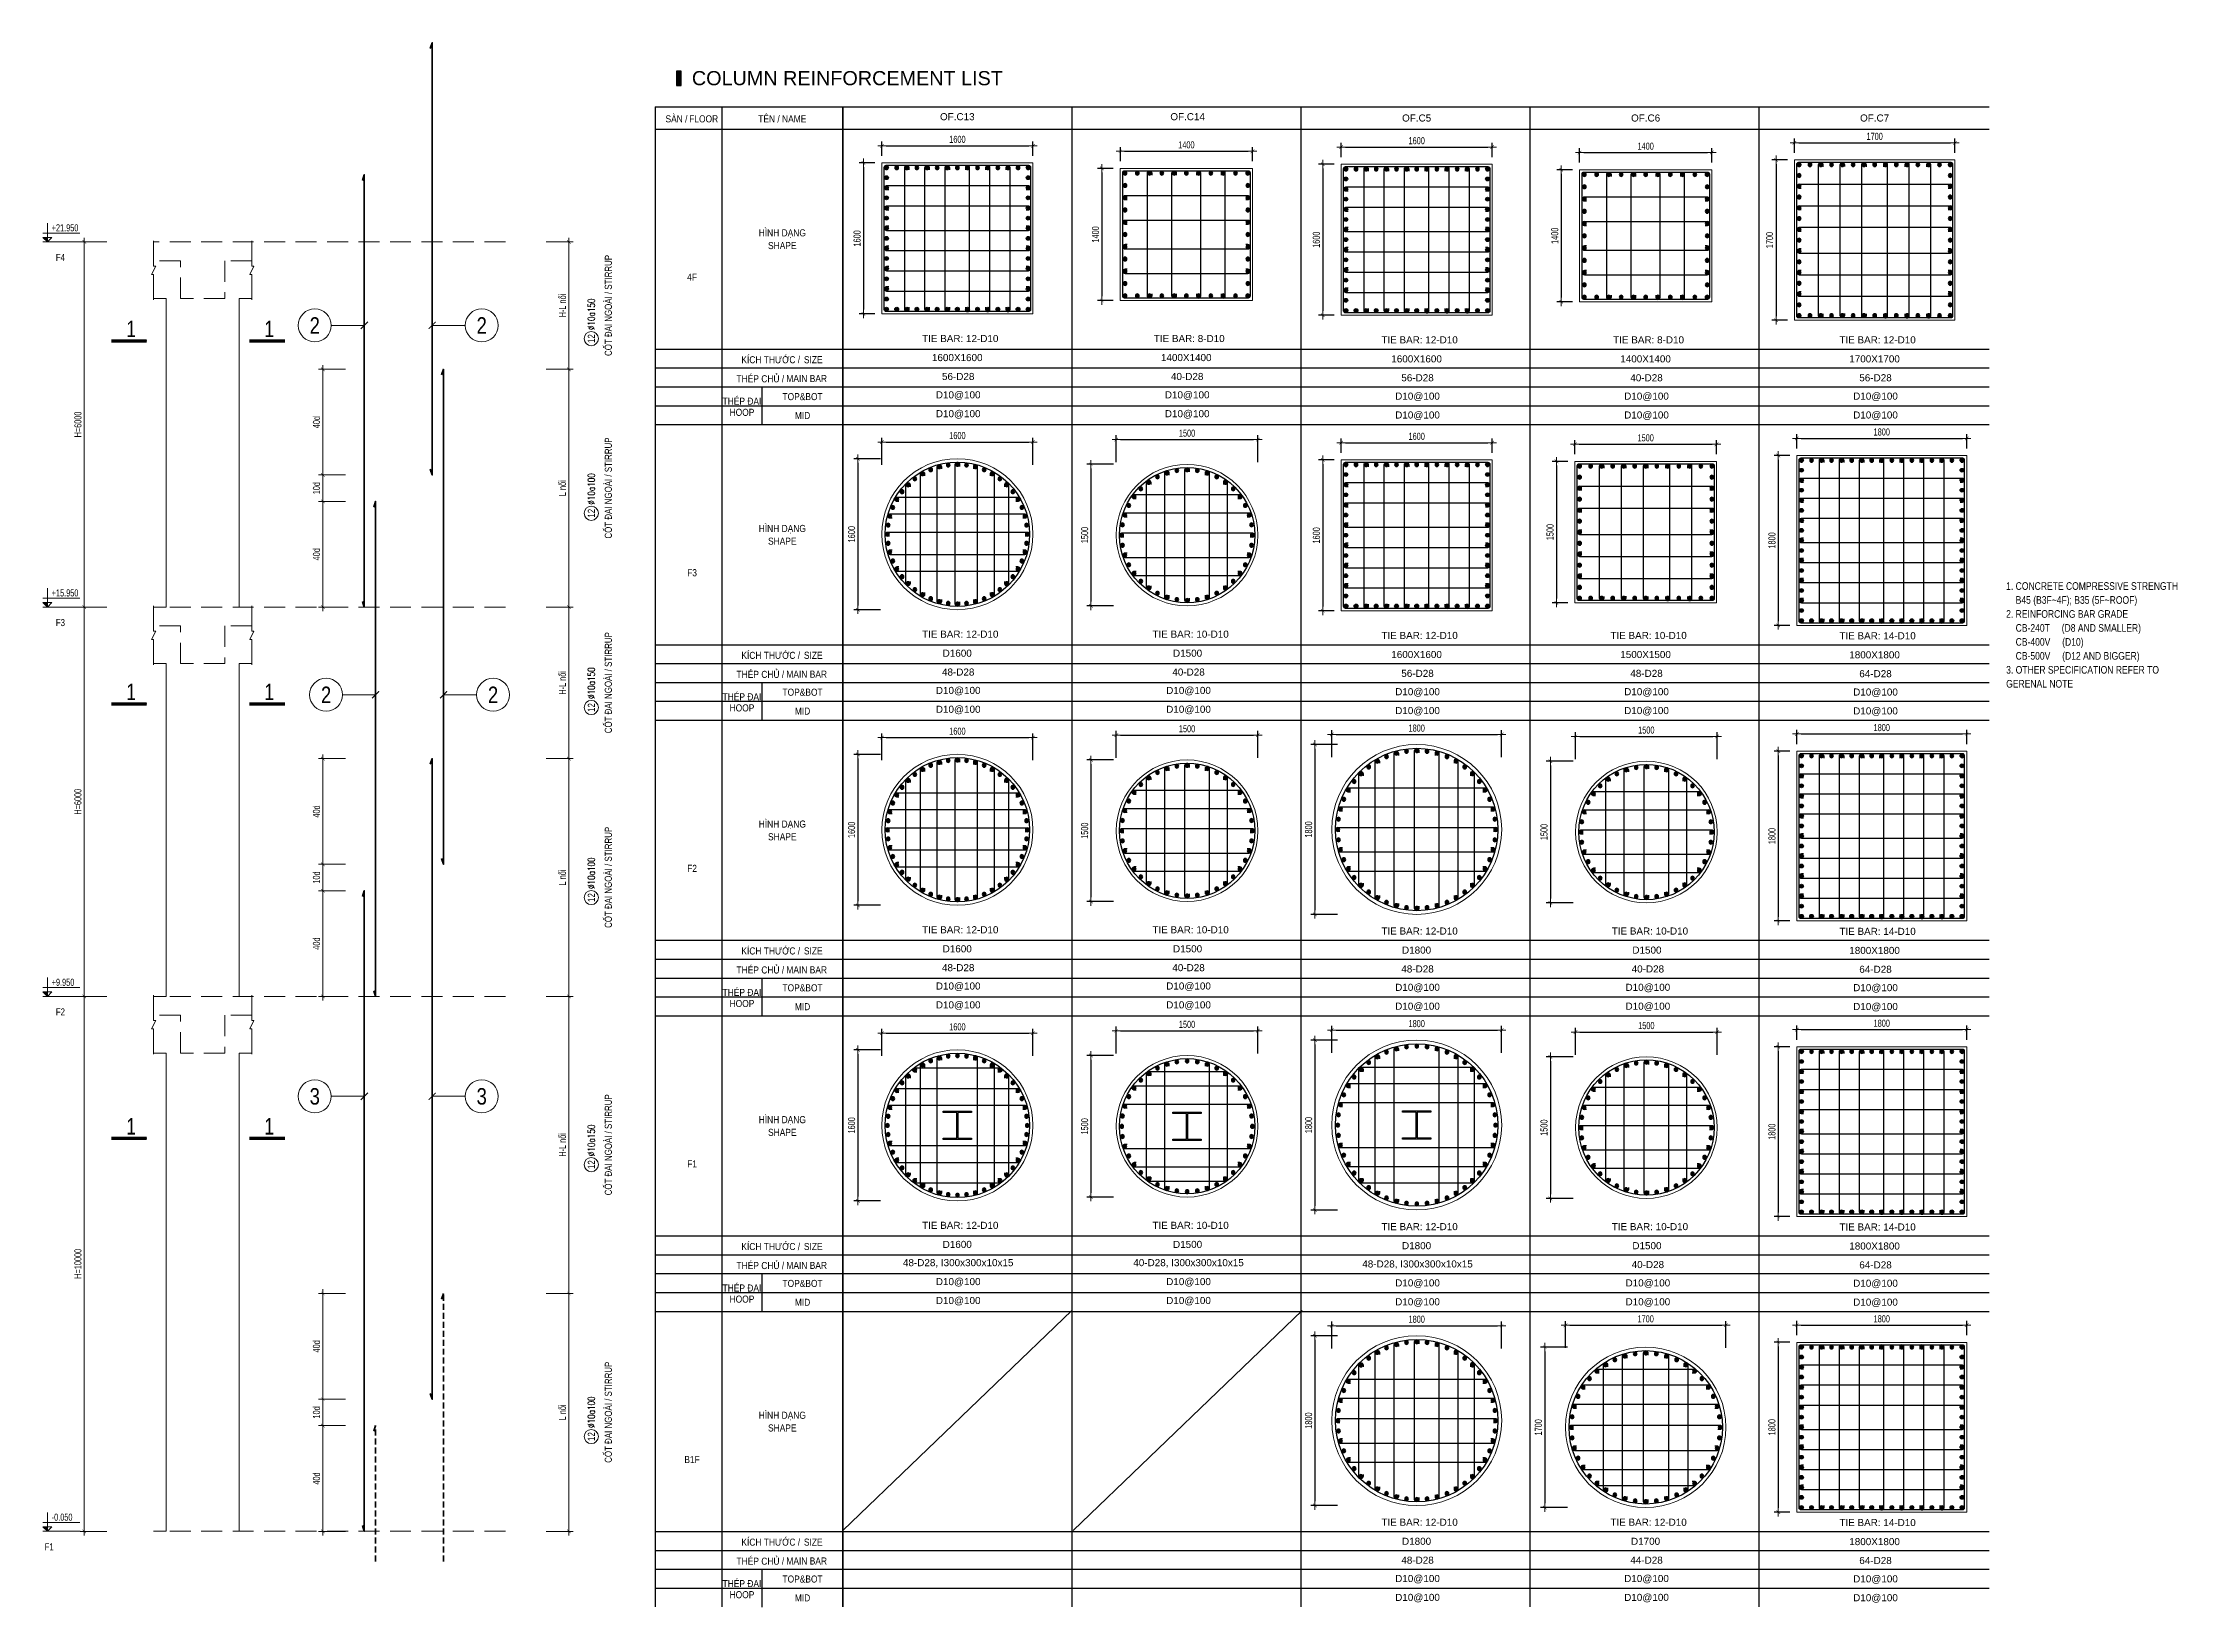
# Model space of a CAD drawing. Header units: millimetres. Extents: x 49323 to 380960, y -6102 to 181761.
# Drawn here: x 331179 to 353794, y 67990 to 84572 of the extents above; entities that cross this region are included whole.
import ezdxf
from ezdxf.enums import TextEntityAlignment as Align

# ---------------------------------------------------------------- set-up
doc = ezdxf.new("R2010")
doc.units = ezdxf.units.MM
for name, pattern in [('CENTER2', [1.125, 0.75, -0.125, 0.125, -0.125]), ('HIDDEN', [9.525, 6.35, -3.175]), ('HIDDEN2', [4.7625, 3.175, -1.5875])]:
    doc.linetypes.add(name, pattern=pattern)
doc.layers.get('0').update_dxf_attribs({"lineweight": 20})
doc.layers.get('Defpoints').update_dxf_attribs({"color": 151, "lineweight": 9})
for name, color, linetype in [('2', 2, 'Continuous'), ('CEN', 1, 'CENTER2'), ('STL', 3, 'Continuous'), ('TIT1', 3, 'Continuous'), ('TXT', 3, 'Continuous')]:
    doc.layers.add(name, color=color, linetype=linetype)
for name, color, linetype, lineweight in [('kata_thep chu', 4, 'Continuous', 35), ('NDC_S_ANNO', 7, 'Continuous', 20), ('NDC_S_BREAK-LINE', 1, 'Continuous', 15), ('NDC_S_CONTINUOUS', 3, 'Continuous', 20), ('NDC_S_DIM', 1, 'Continuous', 15), ('NDC_S_HIDDEN', 8, 'HIDDEN2', 13), ('NDC_S_LEADER', 1, 'Continuous', 15), ('NDC_S_REBAR', 4, 'Continuous', 35), ('NDC_S_SYMBOL', 1, 'Continuous', 15), ('NDC_S_TEXT SYMBOL', 7, 'Continuous', 20), ('NDC_S_THIN LINE', 8, 'Continuous', 9), ('NDC_S_VN TEXT', 7, 'Continuous', 20)]:
    doc.layers.add(name, color=color, linetype=linetype, lineweight=lineweight)
doc.styles.add('ARIAL', font='arial.ttf', dxfattribs={"width": 0.8})
doc.styles.add('NDC_ANNO', font='', dxfattribs={"width": 0.8})
doc.styles.add('NDC_ARIAL', font='arial.ttf', dxfattribs={"width": 0.85})
doc.styles.add('NDC_DIM', font='', dxfattribs={"width": 0.75})
doc.styles.add('NDC_EN TXT', font='romans.shx', dxfattribs={"width": 0.8})
doc.styles.add('NDC_VIE TXT', font='arial.ttf', dxfattribs={"width": 0.8})
doc.styles.get('NDC_ANNO').set_extended_font_data('Dotum')
doc.styles.get('NDC_DIM').set_extended_font_data('Dotum')
doc.dimstyles.new('NDC_dim_30', dxfattribs={"dimscale": 30, "dimtxt": 2.5, "dimasz": 1.5, "dimexe": 1.5, "dimexo": 2.5, "dimgap": 1, "dimtad": 1, "dimdec": 0, "dimzin": 0, "dimdsep": 46, "dimtxsty": 'NDC_DIM', "dimblk": 'DIMMARK', "dimcen": 0.09, "dimdle": 1.2, "dimclrd": 1, "dimclre": 1, "dimclrt": 3, "dimadec": 0, "dimazin": 0, "dimtfac": 1, "dimtdec": 0, "dimtix": 1, "dimtofl": 0, "dimtmove": 0, "dimatfit": 3, "dimfxl": 8, "dimfxlon": 1, "dimtolj": 1, "dimtzin": 0, "dimarcsym": 0})
doc.dimstyles.new('NDC_dim_75', dxfattribs={"dimscale": 75, "dimtxt": 2.5, "dimasz": 1.5, "dimexe": 1.5, "dimexo": 2.5, "dimgap": 1, "dimtad": 1, "dimdec": 0, "dimzin": 0, "dimdsep": 46, "dimtxsty": 'NDC_DIM', "dimblk": 'DIMMARK', "dimcen": 0.09, "dimdle": 1.2, "dimclrd": 1, "dimclre": 1, "dimclrt": 3, "dimadec": 0, "dimazin": 0, "dimtfac": 1, "dimtdec": 0, "dimtix": 1, "dimtofl": 0, "dimtmove": 0, "dimatfit": 3, "dimfxl": 8, "dimfxlon": 1, "dimtolj": 1, "dimtzin": 0, "dimarcsym": 0})

msp = doc.modelspace()

# ---------------------------------------------------------------- texts
at = {"layer": 'NDC_S_VN TEXT', "style": 'NDC_ARIAL', "width": 0.85}
for s, p in [('SÀN /', (337893.3, 83774)), ('HÌNH DẠNG', (339014.6, 82558.3)), ('KÍCH THƯỚC /', (338892.2, 81221.3)), ('THÉP CHỦ /', (338782.1, 81021.3)), ('THÉP ĐAI', (338587.3, 80782.3)), ('HÌNH DẠNG', (339014.6, 79425.6)), ('KÍCH THƯỚC /', (338892.2, 78088.6)), ('THÉP CHỦ /', (338782.1, 77888.6)), ('THÉP ĐAI', (338587.3, 77649.6)), ('HÌNH DẠNG', (339014.6, 76292.9)), ('KÍCH THƯỚC /', (338892.2, 74955.9)), ('THÉP CHỦ /', (338782.1, 74755.9)), ('THÉP ĐAI', (338587.3, 74516.9)), ('HÌNH DẠNG', (339014.6, 73160.2)), ('KÍCH THƯỚC /', (338892.2, 71823.2)), ('THÉP CHỦ /', (338782.1, 71623.2)), ('THÉP ĐAI', (338587.3, 71384.2)), ('HÌNH DẠNG', (339014.6, 70027.5)), ('THÉP CHỦ /', (338782.1, 68490.4)), ('KÍCH THƯỚC /', (338892.2, 68690.4)), ('THÉP ĐAI', (338587.3, 68251.5))]:
    msp.add_text(s, height=75, dxfattribs=at).set_placement(p, align=Align.MIDDLE)
at = {"layer": 'TIT1', "style": 'NDC_ARIAL', "width": 0.85}
for s, p in [('FLOOR', (338181.8, 83765.2)), ('TÊN / NAME', (339014.6, 83774)), ('SHAPE', (339014.6, 82422)), ('4F', (338058.6, 82087.6)), ('SIZE', (339342.7, 81212.4)), ('MAIN BAR', (339273, 81012.4)), ('TOP&BOT', (339229.2, 80821.3)), ('HOOP', (338587.3, 80655)), ('MID', (339229.2, 80621.3)), ('SHAPE', (339014.6, 79289.3)), ('F3', (338058.6, 78954.9)), ('SIZE', (339342.7, 78079.7)), ('MAIN BAR', (339273, 77879.7)), ('TOP&BOT', (339229.2, 77688.6)), ('HOOP', (338587.3, 77522.3)), ('MID', (339229.2, 77488.6)), ('SHAPE', (339014.6, 76156.6)), ('F2', (338058.6, 75822.2)), ('SIZE', (339342.7, 74947)), ('MAIN BAR', (339273, 74747)), ('HOOP', (338587.3, 74389.6)), ('TOP&BOT', (339229.2, 74555.9)), ('MID', (339229.2, 74355.9)), ('SHAPE', (339014.6, 73023.9)), ('F1', (338058.6, 72689.5)), ('SIZE', (339342.7, 71814.3)), ('MAIN BAR', (339273, 71614.3)), ('HOOP', (338587.3, 71256.9)), ('TOP&BOT', (339229.2, 71423.2)), ('MID', (339229.2, 71223.2)), ('SHAPE', (339014.6, 69891.2)), ('B1F', (338058.6, 69556.8)), ('SIZE', (339342.7, 68681.6)), ('TOP&BOT', (339229.2, 68290.4)), ('MAIN BAR', (339273, 68481.6)), ('HOOP', (338587.3, 68124.2)), ('MID', (339229.2, 68090.4))]:
    msp.add_text(s, height=75, dxfattribs=at).set_placement(p, align=Align.MIDDLE)
at = {"layer": 'TIT1', "color": 2, "style": 'NDC_ARIAL'}
for s, p in [('OF.C13', (340868.6, 83787.8)), ('OF.C14', (343309.1, 83787.8)), ('OF.C5', (345735.2, 83774)), ('OF.C6', (348161.3, 83774)), ('OF.C7', (350587.3, 83774))]:
    msp.add_text(s, height=75, dxfattribs=at).set_placement(p, align=Align.MIDDLE)
at = {"layer": 'TIT1', "style": 'NDC_ARIAL'}
for s, p in [('TIE BAR: 12-D10', (340899.8, 81436.8)), ('TIE BAR: 8-D10', (343325.9, 81436.8)), ('TIE BAR: 12-D10', (345766.4, 81423)), ('TIE BAR: 8-D10', (348192.5, 81423)), ('TIE BAR: 12-D10', (350618.6, 81423)), ('1600X1600', (340868, 81234.9)), ('1400X1400', (343294.1, 81234.9)), ('1600X1600', (345734.6, 81221.1)), ('1400X1400', (348160.7, 81221.1)), ('1700X1700', (350586.8, 81221.1)), ('56-D28', (340878.1, 81034.9)), ('40-D28', (343304.2, 81034.9)), ('56-D28', (345744.7, 81021.1)), ('40-D28', (348170.8, 81021.1)), ('56-D28', (350596.9, 81021.1)), ('D10@100', (340878.1, 80834.9)), ('D10@100', (343304.2, 80834.9)), ('D10@100', (345744.7, 80821.1)), ('D10@100', (348170.8, 80821.1)), ('D10@100', (350596.9, 80821.1)), ('D10@100', (340878.1, 80634.9)), ('D10@100', (343304.2, 80634.9)), ('D10@100', (345744.7, 80621.1)), ('D10@100', (348170.8, 80621.1)), ('D10@100', (350596.9, 80621.1)), ('TIE BAR: 12-D10', (340899.9, 78304.1)), ('TIE BAR: 10-D10', (343340.3, 78304.1)), ('TIE BAR: 12-D10', (345766.4, 78290.3)), ('TIE BAR: 10-D10', (348192.5, 78290.3)), ('TIE BAR: 14-D10', (350618.6, 78286.8)), ('D1600', (340868, 78102.2)), ('D1500', (343308.5, 78102.2)), ('1600X1600', (345734.6, 78088.4)), ('1500X1500', (348160.7, 78088.4)), ('48-D28', (340878.1, 77902.2)), ('40-D28', (343318.6, 77902.2)), ('56-D28', (345744.7, 77888.4)), ('48-D28', (348170.8, 77888.4)), ('64-D28', (350596.9, 77884.9)), ('D10@100', (340878.1, 77702.2)), ('D10@100', (343318.6, 77702.2)), ('D10@100', (345744.7, 77688.4)), ('D10@100', (348170.8, 77688.4)), ('D10@100', (350596.9, 77684.9)), ('D10@100', (340878.1, 77502.2)), ('D10@100', (343318.6, 77502.2)), ('D10@100', (345744.7, 77488.4)), ('D10@100', (348170.8, 77488.4)), ('D10@100', (350596.9, 77484.9)), ('TIE BAR: 12-D10', (340899.9, 75171.4)), ('TIE BAR: 10-D10', (343340.3, 75171.4)), ('TIE BAR: 12-D10', (345766.4, 75157.6)), ('TIE BAR: 10-D10', (348206.9, 75157.6)), ('TIE BAR: 14-D10', (350618.6, 75154.1)), ('D1600', (340868, 74969.5)), ('D1500', (343308.5, 74969.5)), ('D1800', (345734.6, 74955.7)), ('D1500', (348175.1, 74955.7)), ('48-D28', (340878.1, 74769.5)), ('40-D28', (343318.6, 74769.5)), ('48-D28', (345744.7, 74755.7)), ('40-D28', (348185.1, 74755.7)), ('64-D28', (350596.9, 74752.2)), ('D10@100', (340878.1, 74569.5)), ('D10@100', (340878.1, 74369.5)), ('D10@100', (343318.6, 74569.5)), ('D10@100', (343318.6, 74369.5)), ('D10@100', (345744.7, 74555.7)), ('D10@100', (348185.1, 74555.7)), ('D10@100', (350596.9, 74552.2)), ('D10@100', (345744.7, 74355.7)), ('D10@100', (348185.1, 74355.7)), ('D10@100', (350596.9, 74352.2)), ('TIE BAR: 12-D10', (340899.9, 72038.7)), ('TIE BAR: 10-D10', (343340.3, 72038.7)), ('TIE BAR: 12-D10', (345766.4, 72024.9)), ('TIE BAR: 10-D10', (348206.9, 72024.9)), ('TIE BAR: 14-D10', (350618.6, 72021.4)), ('D1600', (340868, 71836.8)), ('D1500', (343308.5, 71836.8)), ('D1800', (345734.6, 71823)), ('D1500', (348175.1, 71823)), ('48-D28, I300x300x10x15', (340878.1, 71636.8)), ('D10@100', (340878.1, 71436.8)), ('40-D28, I300x300x10x15', (343318.6, 71636.8)), ('D10@100', (343318.6, 71436.8)), ('48-D28, I300x300x10x15', (345744.7, 71623)), ('D10@100', (345744.7, 71423)), ('D10@100', (348185.1, 71423)), ('40-D28', (348185.1, 71623)), ('D10@100', (350596.9, 71419.5)), ('64-D28', (350596.9, 71619.5)), ('D10@100', (340878.1, 71236.8)), ('D10@100', (343318.6, 71236.8)), ('D10@100', (345744.7, 71223)), ('D10@100', (348185.1, 71223)), ('D10@100', (350596.9, 71219.5)), ('TIE BAR: 12-D10', (345766.4, 68892.2)), ('TIE BAR: 12-D10', (348192.5, 68892.2)), ('TIE BAR: 14-D10', (350618.6, 68888.7)), ('48-D28', (345744.7, 68490.3)), ('D1800', (345734.6, 68690.3)), ('44-D28', (348170.8, 68490.3)), ('D1700', (348160.7, 68690.3)), ('D10@100', (345744.7, 68290.3)), ('D10@100', (348170.8, 68290.3)), ('D10@100', (350596.9, 68286.8)), ('64-D28', (350596.9, 68486.8)), ('D10@100', (345744.7, 68090.3)), ('D10@100', (348170.8, 68090.3)), ('D10@100', (350596.9, 68086.8))]:
    msp.add_text(s, height=75, dxfattribs=at).set_placement(p, align=Align.MIDDLE)
at = {"layer": 'TIT1', "color": 6, "style": 'NDC_ARIAL'}
for p in [(350586.8, 78084.9), (350586.8, 74952.2), (350586.8, 71819.5), (350586.8, 68686.8)]:
    msp.add_text('1800X1800', height=75, dxfattribs=at).set_placement(p, align=Align.MIDDLE)
at = {"layer": 'TXT', "color": 3, "style": 'ARIAL'}
msp.add_text('COLUMN REINFORCEMENT LIST', height=150, dxfattribs=at).set_placement((338056.8, 84121.3))

# ---------------------------------------------------------------- blocks, each defined once
blk = doc.blocks.new('GN')
at = {"layer": 'TIT1', "insert": (0, 0), "char_height": 81, "width": 1996.3, "attachment_point": 1, "line_spacing_factor": 1.096296, "style": 'ARIAL'}
blk.add_mtext('\\A1;1. CONCRETE COMPRESSIVE STRENGTH\\P    B45 (B3F~4F); B35 (5F~ROOF)\\P2. REINFORCING BAR GRADE\\P    CB-240T     (D8 AND SMALLER)\\P    CB-400V     (D10)\\P    CB-500V     (D12 AND BIGGER)\\P3. OTHER SPECIFICATION REFER TO GERENAL NOTE ', dxfattribs=at)
blk = doc.blocks.new('8')
at = {"layer": '2'}
blk.add_hatch(color=256, dxfattribs=at).paths.add_polyline_path([(20, 0, 0.386127), (2, 20), (-2, 20, 0.386127), (-20, 0, 1)])
blk.add_circle((0, 0), 20, dxfattribs=at)
blk = doc.blocks.new('5')
at = {"layer": 'CEN', "rotation": 180}
blk.add_blockref('8', (0, 0), dxfattribs=at)
blk = doc.blocks.new('*U1743')
at = {"layer": 'STL', "xscale": -1}
blk.add_blockref('5', (0, 0), dxfattribs=at)
blk = doc.blocks.new('*U1744')
at = {"layer": 'NDC_S_DIM', "color": 0, "linetype": 'ByBlock', "lineweight": -2, "transparency": 16777216}
for p, rotation in [((295857, 68532), 22.49999999999999), ((295948, 68563), 15), ((296043, 68582), 7.500000000000014), ((296236, 68582), 352.5), ((296331, 68563), 344.9999999999999), ((296423, 68532), 337.4999999999999), ((295553, 68299), 52.49999999999999), ((295617, 68372), 45.00000000000001), ((295689, 68435), 37.50000000000001), ((295770, 68489), 29.99999999999999), ((296510, 68489), 329.9999999999999), ((296590, 68435), 322.5), ((296663, 68372), 315), ((296727, 68299), 307.5), ((295456, 68132), 67.5), ((295499, 68218), 59.99999999999999), ((296781, 68218), 300.0000000000001), ((296823, 68132), 292.4999999999999), ((295400, 67848), 90), ((295406, 67945), 82.50000000000001), ((295425, 68040), 75.00000000000001), ((296855, 68040), 285), ((296873, 67945), 277.5), ((296880, 67848), 270), ((295406, 67752), 97.5), ((295425, 67657), 105), ((296855, 67657), 255), ((296873, 67752), 262.5), ((295456, 67565), 112.5), ((295499, 67478), 120), ((295553, 67398), 127.5), ((296727, 67398), 232.5), ((296781, 67478), 240), ((296823, 67565), 247.5), ((295617, 67325), 135), ((295689, 67261), 142.5), ((295770, 67207), 150), ((295857, 67165), 157.5), ((296423, 67165), 202.5000000000001), ((296510, 67207), 210), ((296590, 67261), 217.5), ((296663, 67325), 225.0000000000001), ((295948, 67134), 165), ((296043, 67115), 172.5), ((296140, 67108), 180), ((296236, 67115), 187.5), ((296331, 67134), 195)]:
    blk.add_blockref('*U1743', p, dxfattribs=dict(at, rotation=rotation))
blk.add_blockref('*U1743', (296140, 68588), dxfattribs=at)
blk = doc.blocks.new('DIMMARK')
at = {"layer": 'NDC_S_DIM', "color": 1}
blk.add_line((-1.5, 0), (1, 0), dxfattribs=at)
at = {"layer": 'NDC_S_DIM', "color": 2, "const_width": 0.1}
blk.add_lwpolyline([(-0.42, -0.42), (0.42, 0.42)], dxfattribs=at)
blk = doc.blocks.new('*D1825')
at = {"layer": 'Defpoints', "color": 0, "ltscale": 40, "transparency": 16777216}
for p in [(341670, 74075), (340070, 73098), (341670, 73098)]:
    blk.add_point(p, dxfattribs=at)
at = {"layer": 'NDC_S_DIM', "color": 1, "lineweight": -2, "ltscale": 40, "transparency": 16777216}
for p, q in [((340070, 73835), (340070, 74120)), ((340115, 74075), (341625, 74075)), ((341670, 73835), (341670, 74120))]:
    blk.add_line(p, q, dxfattribs=at)
at = {"layer": 'NDC_S_DIM', "color": 1, "lineweight": -2, "ltscale": 40, "transparency": 16777216, "xscale": 45, "yscale": 45, "zscale": 45, "rotation": 180}
blk.add_blockref('DIMMARK', (340070, 74075), dxfattribs=at)
at = {"layer": 'NDC_S_DIM', "color": 1, "lineweight": -2, "ltscale": 40, "transparency": 16777216, "xscale": 45, "yscale": 45, "zscale": 45}
blk.add_blockref('DIMMARK', (341670, 74075), dxfattribs=at)
at = {"layer": 'NDC_S_DIM', "color": 3, "ltscale": 40, "transparency": 16777216, "insert": (340870, 74142), "char_height": 75, "attachment_point": 5, "style": 'NDC_DIM'}
blk.add_mtext('\\A1;1600', dxfattribs=at)
blk = doc.blocks.new('*D1826')
at = {"layer": 'Defpoints', "color": 0, "ltscale": 40, "transparency": 16777216}
for p in [(340870, 73898), (339816, 72298), (340870, 72298)]:
    blk.add_point(p, dxfattribs=at)
at = {"layer": 'NDC_S_DIM', "color": 1, "lineweight": -2, "ltscale": 40, "transparency": 16777216}
for p, q in [((340056, 73898), (339771, 73898)), ((339816, 73853), (339816, 72343)), ((340056, 72298), (339771, 72298))]:
    blk.add_line(p, q, dxfattribs=at)
at = {"layer": 'NDC_S_DIM', "color": 1, "lineweight": -2, "ltscale": 40, "transparency": 16777216, "xscale": 45, "yscale": 45, "zscale": 45}
for p, rotation in [((339816, 73898), 90), ((339816, 72298), 270)]:
    blk.add_blockref('DIMMARK', p, dxfattribs=dict(at, rotation=rotation))
at = {"layer": 'NDC_S_DIM', "color": 3, "ltscale": 40, "transparency": 16777216, "insert": (339749, 73098), "char_height": 75, "attachment_point": 5, "rotation": 90, "style": 'NDC_DIM'}
blk.add_mtext('\\A1;1600', dxfattribs=at)
blk = doc.blocks.new('*U1745')
at = {"layer": 'STL', "xscale": -1}
blk.add_blockref('5', (0, 0), dxfattribs=at)
blk = doc.blocks.new('*U1746')
at = {"layer": 'NDC_S_DIM', "color": 0, "linetype": 'ByBlock', "lineweight": -2, "transparency": 16777216}
for p, rotation in [((295857, 68532), 22.49999999999999), ((295948, 68563), 15), ((296043, 68582), 7.500000000000014), ((296236, 68582), 352.5), ((296331, 68563), 344.9999999999999), ((296423, 68532), 337.4999999999999), ((295553, 68299), 52.49999999999999), ((295617, 68372), 45.00000000000001), ((295689, 68435), 37.50000000000001), ((295770, 68489), 29.99999999999999), ((296510, 68489), 329.9999999999999), ((296590, 68435), 322.5), ((296663, 68372), 315), ((296727, 68299), 307.5), ((295456, 68132), 67.5), ((295499, 68218), 59.99999999999999), ((296781, 68218), 300.0000000000001), ((296823, 68132), 292.4999999999999), ((295400, 67848), 90), ((295406, 67945), 82.50000000000001), ((295425, 68040), 75.00000000000001), ((296855, 68040), 285), ((296873, 67945), 277.5), ((296880, 67848), 270), ((295406, 67752), 97.5), ((295425, 67657), 105), ((296855, 67657), 255), ((296873, 67752), 262.5), ((295456, 67565), 112.5), ((295499, 67478), 120), ((295553, 67398), 127.5), ((296727, 67398), 232.5), ((296781, 67478), 240), ((296823, 67565), 247.5), ((295617, 67325), 135), ((295689, 67261), 142.5), ((295770, 67207), 150), ((295857, 67165), 157.5), ((296423, 67165), 202.5000000000001), ((296510, 67207), 210), ((296590, 67261), 217.5), ((296663, 67325), 225.0000000000001), ((295948, 67134), 165), ((296043, 67115), 172.5), ((296140, 67108), 180), ((296236, 67115), 187.5), ((296331, 67134), 195)]:
    blk.add_blockref('*U1745', p, dxfattribs=dict(at, rotation=rotation))
blk.add_blockref('*U1745', (296140, 68588), dxfattribs=at)
blk = doc.blocks.new('*D1827')
at = {"layer": 'Defpoints', "color": 0, "ltscale": 40, "transparency": 16777216}
for p in [(341670, 77207), (340070, 76230), (341670, 76230)]:
    blk.add_point(p, dxfattribs=at)
at = {"layer": 'NDC_S_DIM', "color": 1, "lineweight": -2, "ltscale": 40, "transparency": 16777216}
for p, q in [((340070, 76967), (340070, 77252)), ((340115, 77207), (341625, 77207)), ((341670, 76967), (341670, 77252))]:
    blk.add_line(p, q, dxfattribs=at)
at = {"layer": 'NDC_S_DIM', "color": 1, "lineweight": -2, "ltscale": 40, "transparency": 16777216, "xscale": 45, "yscale": 45, "zscale": 45, "rotation": 180}
blk.add_blockref('DIMMARK', (340070, 77207), dxfattribs=at)
at = {"layer": 'NDC_S_DIM', "color": 1, "lineweight": -2, "ltscale": 40, "transparency": 16777216, "xscale": 45, "yscale": 45, "zscale": 45}
blk.add_blockref('DIMMARK', (341670, 77207), dxfattribs=at)
at = {"layer": 'NDC_S_DIM', "color": 3, "ltscale": 40, "transparency": 16777216, "insert": (340870, 77275), "char_height": 75, "attachment_point": 5, "style": 'NDC_DIM'}
blk.add_mtext('\\A1;1600', dxfattribs=at)
blk = doc.blocks.new('*D1828')
at = {"layer": 'Defpoints', "color": 0, "ltscale": 40, "transparency": 16777216}
for p in [(340870, 77030), (339816, 75430), (340870, 75430)]:
    blk.add_point(p, dxfattribs=at)
at = {"layer": 'NDC_S_DIM', "color": 1, "lineweight": -2, "ltscale": 40, "transparency": 16777216}
for p, q in [((340056, 77030), (339771, 77030)), ((339816, 76985), (339816, 75475)), ((340056, 75430), (339771, 75430))]:
    blk.add_line(p, q, dxfattribs=at)
at = {"layer": 'NDC_S_DIM', "color": 1, "lineweight": -2, "ltscale": 40, "transparency": 16777216, "xscale": 45, "yscale": 45, "zscale": 45}
for p, rotation in [((339816, 77030), 90), ((339816, 75430), 270)]:
    blk.add_blockref('DIMMARK', p, dxfattribs=dict(at, rotation=rotation))
at = {"layer": 'NDC_S_DIM', "color": 3, "ltscale": 40, "transparency": 16777216, "insert": (339749, 76230), "char_height": 75, "attachment_point": 5, "rotation": 90, "style": 'NDC_DIM'}
blk.add_mtext('\\A1;1600', dxfattribs=at)
blk = doc.blocks.new('*U1771')
at = {"layer": 'STL', "xscale": -1}
blk.add_blockref('5', (0, 0), dxfattribs=at)
blk = doc.blocks.new('*U1772')
at = {"layer": 'NDC_S_DIM', "color": 0, "linetype": 'ByBlock', "lineweight": -2, "transparency": 16777216}
for p, rotation in [((295857, 68532), 22.49999999999999), ((295948, 68563), 15), ((296043, 68582), 7.500000000000014), ((296236, 68582), 352.5), ((296331, 68563), 344.9999999999999), ((296423, 68532), 337.4999999999999), ((295553, 68299), 52.49999999999999), ((295617, 68372), 45.00000000000001), ((295689, 68435), 37.50000000000001), ((295770, 68489), 29.99999999999999), ((296510, 68489), 329.9999999999999), ((296590, 68435), 322.5), ((296663, 68372), 315), ((296727, 68299), 307.5), ((295456, 68132), 67.5), ((295499, 68218), 59.99999999999999), ((296781, 68218), 300.0000000000001), ((296823, 68132), 292.4999999999999), ((295400, 67848), 90), ((295406, 67945), 82.50000000000001), ((295425, 68040), 75.00000000000001), ((296855, 68040), 285), ((296873, 67945), 277.5), ((296880, 67848), 270), ((295406, 67752), 97.5), ((295425, 67657), 105), ((296855, 67657), 255), ((296873, 67752), 262.5), ((295456, 67565), 112.5), ((295499, 67478), 120), ((295553, 67398), 127.5), ((296727, 67398), 232.5), ((296781, 67478), 240), ((296823, 67565), 247.5), ((295617, 67325), 135), ((295689, 67261), 142.5), ((295770, 67207), 150), ((295857, 67165), 157.5), ((296423, 67165), 202.5000000000001), ((296510, 67207), 210), ((296590, 67261), 217.5), ((296663, 67325), 225.0000000000001), ((295948, 67134), 165), ((296043, 67115), 172.5), ((296140, 67108), 180), ((296236, 67115), 187.5), ((296331, 67134), 195)]:
    blk.add_blockref('*U1771', p, dxfattribs=dict(at, rotation=rotation))
blk.add_blockref('*U1771', (296140, 68588), dxfattribs=at)
blk = doc.blocks.new('*D1829')
at = {"layer": 'Defpoints', "color": 0, "ltscale": 40, "transparency": 16777216}
for p in [(341670, 80340), (340070, 79363), (341670, 79363)]:
    blk.add_point(p, dxfattribs=at)
at = {"layer": 'NDC_S_DIM', "color": 1, "lineweight": -2, "ltscale": 40, "transparency": 16777216}
for p, q in [((340070, 80100), (340070, 80385)), ((340115, 80340), (341625, 80340)), ((341670, 80100), (341670, 80385))]:
    blk.add_line(p, q, dxfattribs=at)
at = {"layer": 'NDC_S_DIM', "color": 1, "lineweight": -2, "ltscale": 40, "transparency": 16777216, "xscale": 45, "yscale": 45, "zscale": 45, "rotation": 180}
blk.add_blockref('DIMMARK', (340070, 80340), dxfattribs=at)
at = {"layer": 'NDC_S_DIM', "color": 1, "lineweight": -2, "ltscale": 40, "transparency": 16777216, "xscale": 45, "yscale": 45, "zscale": 45}
blk.add_blockref('DIMMARK', (341670, 80340), dxfattribs=at)
at = {"layer": 'NDC_S_DIM', "color": 3, "ltscale": 40, "transparency": 16777216, "insert": (340870, 80408), "char_height": 75, "attachment_point": 5, "style": 'NDC_DIM'}
blk.add_mtext('\\A1;1600', dxfattribs=at)
blk = doc.blocks.new('*D1830')
at = {"layer": 'Defpoints', "color": 0, "ltscale": 40, "transparency": 16777216}
for p in [(340870, 80163), (339816, 78563), (340870, 78563)]:
    blk.add_point(p, dxfattribs=at)
at = {"layer": 'NDC_S_DIM', "color": 1, "lineweight": -2, "ltscale": 40, "transparency": 16777216}
for p, q in [((340056, 80163), (339771, 80163)), ((339816, 80118), (339816, 78608)), ((340056, 78563), (339771, 78563))]:
    blk.add_line(p, q, dxfattribs=at)
at = {"layer": 'NDC_S_DIM', "color": 1, "lineweight": -2, "ltscale": 40, "transparency": 16777216, "xscale": 45, "yscale": 45, "zscale": 45}
for p, rotation in [((339816, 80163), 90), ((339816, 78563), 270)]:
    blk.add_blockref('DIMMARK', p, dxfattribs=dict(at, rotation=rotation))
at = {"layer": 'NDC_S_DIM', "color": 3, "ltscale": 40, "transparency": 16777216, "insert": (339749, 79363), "char_height": 75, "attachment_point": 5, "rotation": 90, "style": 'NDC_DIM'}
blk.add_mtext('\\A1;1600', dxfattribs=at)
blk = doc.blocks.new('*D1831')
at = {"layer": 'Defpoints', "color": 0, "ltscale": 40, "transparency": 16777216}
for p in [(341670, 83479), (340070, 83298), (341670, 83298)]:
    blk.add_point(p, dxfattribs=at)
at = {"layer": 'NDC_S_DIM', "color": 1, "lineweight": -2, "ltscale": 40, "transparency": 16777216}
for p, q in [((340070, 83373), (340070, 83524)), ((340115, 83479), (341625, 83479)), ((341670, 83373), (341670, 83524))]:
    blk.add_line(p, q, dxfattribs=at)
at = {"layer": 'NDC_S_DIM', "color": 1, "lineweight": -2, "ltscale": 40, "transparency": 16777216, "xscale": 45, "yscale": 45, "zscale": 45, "rotation": 180}
blk.add_blockref('DIMMARK', (340070, 83479), dxfattribs=at)
at = {"layer": 'NDC_S_DIM', "color": 1, "lineweight": -2, "ltscale": 40, "transparency": 16777216, "xscale": 45, "yscale": 45, "zscale": 45}
blk.add_blockref('DIMMARK', (341670, 83479), dxfattribs=at)
at = {"layer": 'NDC_S_DIM', "color": 3, "ltscale": 40, "transparency": 16777216, "insert": (340870, 83547), "char_height": 75, "attachment_point": 5, "style": 'NDC_DIM'}
blk.add_mtext('\\A1;1600', dxfattribs=at)
blk = doc.blocks.new('*D1832')
at = {"layer": 'Defpoints', "color": 0, "ltscale": 40, "transparency": 16777216}
for p in [(340070, 83298), (339874, 81698), (340070, 81698)]:
    blk.add_point(p, dxfattribs=at)
at = {"layer": 'NDC_S_DIM', "color": 1, "lineweight": -2, "ltscale": 40, "transparency": 16777216}
for p, q in [((339995, 83298), (339829, 83298)), ((339874, 83253), (339874, 81743)), ((339995, 81698), (339829, 81698))]:
    blk.add_line(p, q, dxfattribs=at)
at = {"layer": 'NDC_S_DIM', "color": 1, "lineweight": -2, "ltscale": 40, "transparency": 16777216, "xscale": 45, "yscale": 45, "zscale": 45}
for p, rotation in [((339874, 83298), 90), ((339874, 81698), 270)]:
    blk.add_blockref('DIMMARK', p, dxfattribs=dict(at, rotation=rotation))
at = {"layer": 'NDC_S_DIM', "color": 3, "ltscale": 40, "transparency": 16777216, "insert": (339807, 82498), "char_height": 75, "attachment_point": 5, "rotation": 90, "style": 'NDC_DIM'}
blk.add_mtext('\\A1;1600', dxfattribs=at)
blk = doc.blocks.new('*U1777')
at = {"layer": 'STL', "xscale": -1, "rotation": 270}
blk.add_blockref('5', (0, 0), dxfattribs=at)
blk = doc.blocks.new('*U1778')
at = {"layer": 'NDC_S_DIM', "color": 0, "linetype": 'ByBlock', "lineweight": -2, "transparency": 16777216}
for p in [(308770, 80184), (308877, 80184), (308984, 80184), (309091, 80184), (309199, 80184), (309306, 80184), (309413, 80184), (309520, 80184), (309627, 80184), (309734, 80184), (309842, 80184), (309949, 80184), (310056, 80184), (310163, 80184), (310270, 80184)]:
    blk.add_blockref('*U1777', p, dxfattribs=at)
blk = doc.blocks.new('*U1747')
at = {"layer": 'STL', "xscale": -1, "rotation": 270}
blk.add_blockref('5', (0, 0), dxfattribs=at)
blk = doc.blocks.new('*U1748')
at = {"layer": 'NDC_S_DIM', "color": 0, "linetype": 'ByBlock', "lineweight": -2, "transparency": 16777216}
for p in [(308770, 80184), (308877, 80184), (308984, 80184), (309091, 80184), (309199, 80184), (309306, 80184), (309413, 80184), (309520, 80184), (309627, 80184), (309734, 80184), (309842, 80184), (309949, 80184), (310056, 80184), (310163, 80184), (310270, 80184)]:
    blk.add_blockref('*U1747', p, dxfattribs=at)
blk = doc.blocks.new('*U1773')
at = {"layer": 'STL', "xscale": -1, "rotation": 270}
blk.add_blockref('5', (0, 0), dxfattribs=at)
blk = doc.blocks.new('*U1774')
at = {"layer": 'NDC_S_DIM', "color": 0, "linetype": 'ByBlock', "lineweight": -2, "transparency": 16777216}
for p in [(308770, 80184), (308877, 80184), (308984, 80184), (309091, 80184), (309199, 80184), (309306, 80184), (309413, 80184), (309520, 80184), (309627, 80184), (309734, 80184), (309842, 80184), (309949, 80184), (310056, 80184), (310163, 80184), (310270, 80184)]:
    blk.add_blockref('*U1773', p, dxfattribs=at)
blk = doc.blocks.new('*U1775')
at = {"layer": 'STL', "xscale": -1, "rotation": 270}
blk.add_blockref('5', (0, 0), dxfattribs=at)
blk = doc.blocks.new('*U1776')
at = {"layer": 'NDC_S_DIM', "color": 0, "linetype": 'ByBlock', "lineweight": -2, "transparency": 16777216}
for p in [(308770, 80184), (308877, 80184), (308984, 80184), (309091, 80184), (309199, 80184), (309306, 80184), (309413, 80184), (309520, 80184), (309627, 80184), (309734, 80184), (309842, 80184), (309949, 80184), (310056, 80184), (310163, 80184), (310270, 80184)]:
    blk.add_blockref('*U1775', p, dxfattribs=at)
blk = doc.blocks.new('*U1763')
at = {"layer": 'STL', "xscale": -1}
blk.add_blockref('5', (0, 0), dxfattribs=at)
blk = doc.blocks.new('*U1764')
at = {"layer": 'NDC_S_DIM', "color": 0, "linetype": 'ByBlock', "lineweight": -2, "transparency": 16777216}
for p, rotation in [((295926, 68507), 18.00000000000001), ((296032, 68532), 8.999999999999943), ((296248, 68532), 351.0000000000001), ((296354, 68507), 342.0000000000001), ((295650, 68338), 45.00000000000001), ((295733, 68408), 36), ((295826, 68465), 27.00000000000001), ((296454, 68465), 333), ((296547, 68408), 324), ((296629, 68338), 315), ((295481, 68062), 72), ((295523, 68163), 63), ((295580, 68255), 54), ((296700, 68255), 306), ((296757, 68163), 297), ((296798, 68062), 288), ((295448, 67848), 90), ((295456, 67957), 81), ((296823, 67957), 279), ((296832, 67848), 270), ((295456, 67740), 99.00000000000001), ((295481, 67634), 108), ((296798, 67634), 252), ((296823, 67740), 261), ((295523, 67534), 117), ((295580, 67441), 126), ((296700, 67441), 234), ((296757, 67534), 243), ((295650, 67359), 135), ((295733, 67288), 144), ((295826, 67232), 153), ((295926, 67190), 162.0000000000001), ((296032, 67165), 171), ((296140, 67156), 180), ((296248, 67165), 189), ((296354, 67190), 197.9999999999999), ((296454, 67232), 207), ((296547, 67288), 216), ((296629, 67359), 225.0000000000001)]:
    blk.add_blockref('*U1763', p, dxfattribs=dict(at, rotation=rotation))
blk.add_blockref('*U1763', (296140, 68541), dxfattribs=at)
blk = doc.blocks.new('*D1817')
at = {"layer": 'Defpoints', "color": 0, "ltscale": 40, "transparency": 16777216}
for p in [(344053, 74101), (342553, 73088), (344053, 73088)]:
    blk.add_point(p, dxfattribs=at)
at = {"layer": 'NDC_S_DIM', "color": 1, "lineweight": -2, "ltscale": 40, "transparency": 16777216}
for p, q in [((342553, 73861), (342553, 74146)), ((342598, 74101), (344008, 74101)), ((344053, 73861), (344053, 74146))]:
    blk.add_line(p, q, dxfattribs=at)
at = {"layer": 'NDC_S_DIM', "color": 1, "lineweight": -2, "ltscale": 40, "transparency": 16777216, "xscale": 45, "yscale": 45, "zscale": 45, "rotation": 180}
blk.add_blockref('DIMMARK', (342553, 74101), dxfattribs=at)
at = {"layer": 'NDC_S_DIM', "color": 1, "lineweight": -2, "ltscale": 40, "transparency": 16777216, "xscale": 45, "yscale": 45, "zscale": 45}
blk.add_blockref('DIMMARK', (344053, 74101), dxfattribs=at)
at = {"layer": 'NDC_S_DIM', "color": 3, "ltscale": 40, "transparency": 16777216, "insert": (343303, 74168), "char_height": 75, "attachment_point": 5, "style": 'NDC_DIM'}
blk.add_mtext('\\A1;1500', dxfattribs=at)
blk = doc.blocks.new('*D1818')
at = {"layer": 'Defpoints', "color": 0, "ltscale": 40, "transparency": 16777216}
for p in [(343303, 73838), (342285, 72338), (343303, 72338)]:
    blk.add_point(p, dxfattribs=at)
at = {"layer": 'NDC_S_DIM', "color": 1, "lineweight": -2, "ltscale": 40, "transparency": 16777216}
for p, q in [((342525, 73838), (342240, 73838)), ((342285, 73793), (342285, 72383)), ((342525, 72338), (342240, 72338))]:
    blk.add_line(p, q, dxfattribs=at)
at = {"layer": 'NDC_S_DIM', "color": 1, "lineweight": -2, "ltscale": 40, "transparency": 16777216, "xscale": 45, "yscale": 45, "zscale": 45}
for p, rotation in [((342285, 73838), 90), ((342285, 72338), 270)]:
    blk.add_blockref('DIMMARK', p, dxfattribs=dict(at, rotation=rotation))
at = {"layer": 'NDC_S_DIM', "color": 3, "ltscale": 40, "transparency": 16777216, "insert": (342218, 73088), "char_height": 75, "attachment_point": 5, "rotation": 90, "style": 'NDC_DIM'}
blk.add_mtext('\\A1;1500', dxfattribs=at)
blk = doc.blocks.new('*U1765')
at = {"layer": 'STL', "xscale": -1}
blk.add_blockref('5', (0, 0), dxfattribs=at)
blk = doc.blocks.new('*U1766')
at = {"layer": 'NDC_S_DIM', "color": 0, "linetype": 'ByBlock', "lineweight": -2, "transparency": 16777216}
for p, rotation in [((295926, 68507), 18.00000000000001), ((296032, 68532), 8.999999999999943), ((296248, 68532), 351.0000000000001), ((296354, 68507), 342.0000000000001), ((295650, 68338), 45.00000000000001), ((295733, 68408), 36), ((295826, 68465), 27.00000000000001), ((296454, 68465), 333), ((296547, 68408), 324), ((296629, 68338), 315), ((295481, 68062), 72), ((295523, 68163), 63), ((295580, 68255), 54), ((296700, 68255), 306), ((296757, 68163), 297), ((296798, 68062), 288), ((295448, 67848), 90), ((295456, 67957), 81), ((296823, 67957), 279), ((296832, 67848), 270), ((295456, 67740), 99.00000000000001), ((295481, 67634), 108), ((296798, 67634), 252), ((296823, 67740), 261), ((295523, 67534), 117), ((295580, 67441), 126), ((296700, 67441), 234), ((296757, 67534), 243), ((295650, 67359), 135), ((295733, 67288), 144), ((295826, 67232), 153), ((295926, 67190), 162.0000000000001), ((296032, 67165), 171), ((296140, 67156), 180), ((296248, 67165), 189), ((296354, 67190), 197.9999999999999), ((296454, 67232), 207), ((296547, 67288), 216), ((296629, 67359), 225.0000000000001)]:
    blk.add_blockref('*U1765', p, dxfattribs=dict(at, rotation=rotation))
blk.add_blockref('*U1765', (296140, 68541), dxfattribs=at)
blk = doc.blocks.new('*D1819')
at = {"layer": 'Defpoints', "color": 0, "ltscale": 40, "transparency": 16777216}
for p in [(344053, 77234), (342553, 76221), (344053, 76221)]:
    blk.add_point(p, dxfattribs=at)
at = {"layer": 'NDC_S_DIM', "color": 1, "lineweight": -2, "ltscale": 40, "transparency": 16777216}
for p, q in [((342553, 76994), (342553, 77279)), ((342598, 77234), (344008, 77234)), ((344053, 76994), (344053, 77279))]:
    blk.add_line(p, q, dxfattribs=at)
at = {"layer": 'NDC_S_DIM', "color": 1, "lineweight": -2, "ltscale": 40, "transparency": 16777216, "xscale": 45, "yscale": 45, "zscale": 45, "rotation": 180}
blk.add_blockref('DIMMARK', (342553, 77234), dxfattribs=at)
at = {"layer": 'NDC_S_DIM', "color": 1, "lineweight": -2, "ltscale": 40, "transparency": 16777216, "xscale": 45, "yscale": 45, "zscale": 45}
blk.add_blockref('DIMMARK', (344053, 77234), dxfattribs=at)
at = {"layer": 'NDC_S_DIM', "color": 3, "ltscale": 40, "transparency": 16777216, "insert": (343303, 77301), "char_height": 75, "attachment_point": 5, "style": 'NDC_DIM'}
blk.add_mtext('\\A1;1500', dxfattribs=at)
blk = doc.blocks.new('*D1820')
at = {"layer": 'Defpoints', "color": 0, "ltscale": 40, "transparency": 16777216}
for p in [(343303, 76971), (342285, 75471), (343303, 75471)]:
    blk.add_point(p, dxfattribs=at)
at = {"layer": 'NDC_S_DIM', "color": 1, "lineweight": -2, "ltscale": 40, "transparency": 16777216}
for p, q in [((342525, 76971), (342240, 76971)), ((342285, 76926), (342285, 75516)), ((342525, 75471), (342240, 75471))]:
    blk.add_line(p, q, dxfattribs=at)
at = {"layer": 'NDC_S_DIM', "color": 1, "lineweight": -2, "ltscale": 40, "transparency": 16777216, "xscale": 45, "yscale": 45, "zscale": 45}
for p, rotation in [((342285, 76971), 90), ((342285, 75471), 270)]:
    blk.add_blockref('DIMMARK', p, dxfattribs=dict(at, rotation=rotation))
at = {"layer": 'NDC_S_DIM', "color": 3, "ltscale": 40, "transparency": 16777216, "insert": (342218, 76221), "char_height": 75, "attachment_point": 5, "rotation": 90, "style": 'NDC_DIM'}
blk.add_mtext('\\A1;1500', dxfattribs=at)
blk = doc.blocks.new('*U1731')
at = {"layer": 'STL', "xscale": -1}
blk.add_blockref('5', (0, 0), dxfattribs=at)
blk = doc.blocks.new('*U1732')
at = {"layer": 'NDC_S_DIM', "color": 0, "linetype": 'ByBlock', "lineweight": -2, "transparency": 16777216}
for p, rotation in [((295926, 68507), 18.00000000000001), ((296032, 68532), 8.999999999999943), ((296248, 68532), 351.0000000000001), ((296354, 68507), 342.0000000000001), ((295650, 68338), 45.00000000000001), ((295733, 68408), 36), ((295826, 68465), 27.00000000000001), ((296454, 68465), 333), ((296547, 68408), 324), ((296629, 68338), 315), ((295481, 68062), 72), ((295523, 68163), 63), ((295580, 68255), 54), ((296700, 68255), 306), ((296757, 68163), 297), ((296798, 68062), 288), ((295448, 67848), 90), ((295456, 67957), 81), ((296823, 67957), 279), ((296832, 67848), 270), ((295456, 67740), 99.00000000000001), ((295481, 67634), 108), ((296798, 67634), 252), ((296823, 67740), 261), ((295523, 67534), 117), ((295580, 67441), 126), ((296700, 67441), 234), ((296757, 67534), 243), ((295650, 67359), 135), ((295733, 67288), 144), ((295826, 67232), 153), ((295926, 67190), 162.0000000000001), ((296032, 67165), 171), ((296140, 67156), 180), ((296248, 67165), 189), ((296354, 67190), 197.9999999999999), ((296454, 67232), 207), ((296547, 67288), 216), ((296629, 67359), 225.0000000000001)]:
    blk.add_blockref('*U1731', p, dxfattribs=dict(at, rotation=rotation))
blk.add_blockref('*U1731', (296140, 68541), dxfattribs=at)
blk = doc.blocks.new('*D1821')
at = {"layer": 'Defpoints', "color": 0, "ltscale": 40, "transparency": 16777216}
for p in [(344053, 80366), (342553, 79354), (344053, 79354)]:
    blk.add_point(p, dxfattribs=at)
at = {"layer": 'NDC_S_DIM', "color": 1, "lineweight": -2, "ltscale": 40, "transparency": 16777216}
for p, q in [((342553, 80126), (342553, 80411)), ((342598, 80366), (344008, 80366)), ((344053, 80126), (344053, 80411))]:
    blk.add_line(p, q, dxfattribs=at)
at = {"layer": 'NDC_S_DIM', "color": 1, "lineweight": -2, "ltscale": 40, "transparency": 16777216, "xscale": 45, "yscale": 45, "zscale": 45, "rotation": 180}
blk.add_blockref('DIMMARK', (342553, 80366), dxfattribs=at)
at = {"layer": 'NDC_S_DIM', "color": 1, "lineweight": -2, "ltscale": 40, "transparency": 16777216, "xscale": 45, "yscale": 45, "zscale": 45}
blk.add_blockref('DIMMARK', (344053, 80366), dxfattribs=at)
at = {"layer": 'NDC_S_DIM', "color": 3, "ltscale": 40, "transparency": 16777216, "insert": (343303, 80434), "char_height": 75, "attachment_point": 5, "style": 'NDC_DIM'}
blk.add_mtext('\\A1;1500', dxfattribs=at)
blk = doc.blocks.new('*D1822')
at = {"layer": 'Defpoints', "color": 0, "ltscale": 40, "transparency": 16777216}
for p in [(343303, 80104), (342285, 78604), (343303, 78604)]:
    blk.add_point(p, dxfattribs=at)
at = {"layer": 'NDC_S_DIM', "color": 1, "lineweight": -2, "ltscale": 40, "transparency": 16777216}
for p, q in [((342525, 80104), (342240, 80104)), ((342285, 80059), (342285, 78649)), ((342525, 78604), (342240, 78604))]:
    blk.add_line(p, q, dxfattribs=at)
at = {"layer": 'NDC_S_DIM', "color": 1, "lineweight": -2, "ltscale": 40, "transparency": 16777216, "xscale": 45, "yscale": 45, "zscale": 45}
for p, rotation in [((342285, 80104), 90), ((342285, 78604), 270)]:
    blk.add_blockref('DIMMARK', p, dxfattribs=dict(at, rotation=rotation))
at = {"layer": 'NDC_S_DIM', "color": 3, "ltscale": 40, "transparency": 16777216, "insert": (342218, 79354), "char_height": 75, "attachment_point": 5, "rotation": 90, "style": 'NDC_DIM'}
blk.add_mtext('\\A1;1500', dxfattribs=at)
blk = doc.blocks.new('*D1823')
at = {"layer": 'Defpoints', "color": 0, "ltscale": 40, "transparency": 16777216}
for p in [(342596, 83240), (343996, 83421), (343996, 83240)]:
    blk.add_point(p, dxfattribs=at)
at = {"layer": 'NDC_S_DIM', "color": 1, "lineweight": -2, "ltscale": 40, "transparency": 16777216}
for p, q in [((342596, 83315), (342596, 83466)), ((343996, 83315), (343996, 83466)), ((342641, 83421), (343951, 83421))]:
    blk.add_line(p, q, dxfattribs=at)
at = {"layer": 'NDC_S_DIM', "color": 1, "lineweight": -2, "ltscale": 40, "transparency": 16777216, "xscale": 45, "yscale": 45, "zscale": 45, "rotation": 180}
blk.add_blockref('DIMMARK', (342596, 83421), dxfattribs=at)
at = {"layer": 'NDC_S_DIM', "color": 1, "lineweight": -2, "ltscale": 40, "transparency": 16777216, "xscale": 45, "yscale": 45, "zscale": 45}
blk.add_blockref('DIMMARK', (343996, 83421), dxfattribs=at)
at = {"layer": 'NDC_S_DIM', "color": 3, "ltscale": 40, "transparency": 16777216, "insert": (343296, 83489), "char_height": 75, "attachment_point": 5, "style": 'NDC_DIM'}
blk.add_mtext('\\A1;1400', dxfattribs=at)
blk = doc.blocks.new('*D1824')
at = {"layer": 'Defpoints', "color": 0, "ltscale": 40, "transparency": 16777216}
for p in [(342596, 83240), (342400, 81840), (342596, 81840)]:
    blk.add_point(p, dxfattribs=at)
at = {"layer": 'NDC_S_DIM', "color": 1, "lineweight": -2, "ltscale": 40, "transparency": 16777216}
for p, q in [((342521, 83240), (342355, 83240)), ((342400, 83195), (342400, 81885)), ((342521, 81840), (342355, 81840))]:
    blk.add_line(p, q, dxfattribs=at)
at = {"layer": 'NDC_S_DIM', "color": 1, "lineweight": -2, "ltscale": 40, "transparency": 16777216, "xscale": 45, "yscale": 45, "zscale": 45}
for p, rotation in [((342400, 83240), 90), ((342400, 81840), 270)]:
    blk.add_blockref('DIMMARK', p, dxfattribs=dict(at, rotation=rotation))
at = {"layer": 'NDC_S_DIM', "color": 3, "ltscale": 40, "transparency": 16777216, "insert": (342333, 82540), "char_height": 75, "attachment_point": 5, "rotation": 90, "style": 'NDC_DIM'}
blk.add_mtext('\\A1;1400', dxfattribs=at)
blk = doc.blocks.new('*U1733')
at = {"layer": 'STL', "xscale": -1, "rotation": 270}
blk.add_blockref('5', (0, 0), dxfattribs=at)
blk = doc.blocks.new('*U1734')
at = {"layer": 'NDC_S_DIM', "color": 0, "linetype": 'ByBlock', "lineweight": -2, "transparency": 16777216}
for p in [(306344, 79984), (306474, 79984), (306604, 79984), (306734, 79984), (306864, 79984), (306994, 79984), (307124, 79984), (307254, 79984), (307384, 79984), (307514, 79984), (307644, 79984)]:
    blk.add_blockref('*U1733', p, dxfattribs=at)
blk = doc.blocks.new('*U1735')
at = {"layer": 'STL', "xscale": -1, "rotation": 270}
blk.add_blockref('5', (0, 0), dxfattribs=at)
blk = doc.blocks.new('*U1736')
at = {"layer": 'NDC_S_DIM', "color": 0, "linetype": 'ByBlock', "lineweight": -2, "transparency": 16777216}
for p in [(306344, 79984), (306474, 79984), (306604, 79984), (306734, 79984), (306864, 79984), (306994, 79984), (307124, 79984), (307254, 79984), (307384, 79984), (307514, 79984), (307644, 79984)]:
    blk.add_blockref('*U1735', p, dxfattribs=at)
blk = doc.blocks.new('*U1737')
at = {"layer": 'STL', "xscale": -1, "rotation": 270}
blk.add_blockref('5', (0, 0), dxfattribs=at)
blk = doc.blocks.new('*U1738')
at = {"layer": 'NDC_S_DIM', "color": 0, "linetype": 'ByBlock', "lineweight": -2, "transparency": 16777216}
for p in [(306344, 79984), (306474, 79984), (306604, 79984), (306734, 79984), (306864, 79984), (306994, 79984), (307124, 79984), (307254, 79984), (307384, 79984), (307514, 79984), (307644, 79984)]:
    blk.add_blockref('*U1737', p, dxfattribs=at)
blk = doc.blocks.new('*U1739')
at = {"layer": 'STL', "xscale": -1, "rotation": 270}
blk.add_blockref('5', (0, 0), dxfattribs=at)
blk = doc.blocks.new('*U1740')
at = {"layer": 'NDC_S_DIM', "color": 0, "linetype": 'ByBlock', "lineweight": -2, "transparency": 16777216}
for p in [(306344, 79984), (306474, 79984), (306604, 79984), (306734, 79984), (306864, 79984), (306994, 79984), (307124, 79984), (307254, 79984), (307384, 79984), (307514, 79984), (307644, 79984)]:
    blk.add_blockref('*U1739', p, dxfattribs=at)
blk = doc.blocks.new('*U1884')
at = {"layer": 'STL', "xscale": -1}
blk.add_blockref('5', (0, 0), dxfattribs=at)
blk = doc.blocks.new('*U1885')
at = {"layer": 'NDC_S_DIM', "color": 0, "linetype": 'ByBlock', "lineweight": -2, "transparency": 16777216}
for p, rotation in [((295631, 68511), 37.50000000000001), ((295722, 68572), 29.99999999999999), ((295820, 68620), 22.5), ((295924, 68656), 14.99999999999997), ((296031, 68677), 7.500000000000014), ((296249, 68677), 352.5000000000001), ((296356, 68656), 345), ((296460, 68620), 337.4999999999999), ((296558, 68572), 330.0000000000001), ((296648, 68511), 322.4999999999999), ((295477, 68357), 52.49999999999999), ((295549, 68439), 45.00000000000001), ((296731, 68439), 315), ((296803, 68357), 307.5), ((295333, 68065), 74.99999999999999), ((295368, 68168), 67.5), ((295416, 68266), 59.99999999999999), ((296863, 68266), 299.9999999999999), ((296912, 68168), 292.5000000000001), ((296947, 68065), 285), ((295304, 67848), 90), ((295311, 67957), 82.50000000000001), ((296968, 67957), 277.5), ((296975, 67848), 270), ((295311, 67739), 97.5), ((295333, 67632), 105), ((296947, 67632), 255), ((296968, 67739), 262.5), ((295368, 67529), 112.5), ((295416, 67431), 120), ((296863, 67431), 240), ((296912, 67529), 247.5), ((295477, 67340), 127.5), ((295549, 67257), 135), ((295631, 67185), 142.5), ((296648, 67185), 217.5), ((296731, 67257), 225), ((296803, 67340), 232.5), ((295722, 67125), 150), ((295820, 67076), 157.5), ((295924, 67041), 165.0000000000001), ((296031, 67020), 172.5000000000001), ((296140, 67013), 180), ((296249, 67020), 187.4999999999999), ((296356, 67041), 194.9999999999999), ((296460, 67076), 202.4999999999999), ((296558, 67125), 210)]:
    blk.add_blockref('*U1884', p, dxfattribs=dict(at, rotation=rotation))
blk.add_blockref('*U1884', (296140, 68684), dxfattribs=at)
blk = doc.blocks.new('*D1915')
at = {"layer": 'Defpoints', "color": 0, "ltscale": 40, "transparency": 16777216}
for p in [(346636, 70975), (344836, 69969), (346636, 69969)]:
    blk.add_point(p, dxfattribs=at)
at = {"layer": 'NDC_S_DIM', "color": 1, "lineweight": -2, "ltscale": 40, "transparency": 16777216}
for p, q in [((344836, 70735), (344836, 71020)), ((346636, 70735), (346636, 71020)), ((344881, 70975), (346591, 70975))]:
    blk.add_line(p, q, dxfattribs=at)
at = {"layer": 'NDC_S_DIM', "color": 1, "lineweight": -2, "ltscale": 40, "transparency": 16777216, "xscale": 45, "yscale": 45, "zscale": 45, "rotation": 180}
blk.add_blockref('DIMMARK', (344836, 70975), dxfattribs=at)
at = {"layer": 'NDC_S_DIM', "color": 1, "lineweight": -2, "ltscale": 40, "transparency": 16777216, "xscale": 45, "yscale": 45, "zscale": 45}
blk.add_blockref('DIMMARK', (346636, 70975), dxfattribs=at)
at = {"layer": 'NDC_S_DIM', "color": 3, "ltscale": 40, "transparency": 16777216, "insert": (345736, 71043), "char_height": 75, "attachment_point": 5, "style": 'NDC_DIM'}
blk.add_mtext('\\A1;1800', dxfattribs=at)
blk = doc.blocks.new('*D1916')
at = {"layer": 'Defpoints', "color": 0, "ltscale": 40, "transparency": 16777216}
for p in [(345736, 70869), (344658, 69069), (345736, 69069)]:
    blk.add_point(p, dxfattribs=at)
at = {"layer": 'NDC_S_DIM', "color": 1, "lineweight": -2, "ltscale": 40, "transparency": 16777216}
for p, q in [((344898, 70869), (344613, 70869)), ((344658, 70824), (344658, 69114)), ((344898, 69069), (344613, 69069))]:
    blk.add_line(p, q, dxfattribs=at)
at = {"layer": 'NDC_S_DIM', "color": 1, "lineweight": -2, "ltscale": 40, "transparency": 16777216, "xscale": 45, "yscale": 45, "zscale": 45}
for p, rotation in [((344658, 70869), 90), ((344658, 69069), 270)]:
    blk.add_blockref('DIMMARK', p, dxfattribs=dict(at, rotation=rotation))
at = {"layer": 'NDC_S_DIM', "color": 3, "ltscale": 40, "transparency": 16777216, "insert": (344591, 69969), "char_height": 75, "attachment_point": 5, "rotation": 90, "style": 'NDC_DIM'}
blk.add_mtext('\\A1;1800', dxfattribs=at)
blk = doc.blocks.new('*U1899')
at = {"layer": 'STL', "xscale": -1}
blk.add_blockref('5', (0, 0), dxfattribs=at)
blk = doc.blocks.new('*U1900')
at = {"layer": 'NDC_S_DIM', "color": 0, "linetype": 'ByBlock', "lineweight": -2, "transparency": 16777216}
for p, rotation in [((295631, 68511), 37.50000000000001), ((295722, 68572), 29.99999999999999), ((295820, 68620), 22.5), ((295924, 68656), 14.99999999999997), ((296031, 68677), 7.500000000000014), ((296249, 68677), 352.5000000000001), ((296356, 68656), 345), ((296460, 68620), 337.4999999999999), ((296558, 68572), 330.0000000000001), ((296648, 68511), 322.4999999999999), ((295477, 68357), 52.49999999999999), ((295549, 68439), 45.00000000000001), ((296731, 68439), 315), ((296803, 68357), 307.5), ((295333, 68065), 74.99999999999999), ((295368, 68168), 67.5), ((295416, 68266), 59.99999999999999), ((296863, 68266), 299.9999999999999), ((296912, 68168), 292.5000000000001), ((296947, 68065), 285), ((295304, 67848), 90), ((295311, 67957), 82.50000000000001), ((296968, 67957), 277.5), ((296975, 67848), 270), ((295311, 67739), 97.5), ((295333, 67632), 105), ((296947, 67632), 255), ((296968, 67739), 262.5), ((295368, 67529), 112.5), ((295416, 67431), 120), ((296863, 67431), 240), ((296912, 67529), 247.5), ((295477, 67340), 127.5), ((295549, 67257), 135), ((295631, 67185), 142.5), ((296648, 67185), 217.5), ((296731, 67257), 225), ((296803, 67340), 232.5), ((295722, 67125), 150), ((295820, 67076), 157.5), ((295924, 67041), 165.0000000000001), ((296031, 67020), 172.5000000000001), ((296140, 67013), 180), ((296249, 67020), 187.4999999999999), ((296356, 67041), 194.9999999999999), ((296460, 67076), 202.4999999999999), ((296558, 67125), 210)]:
    blk.add_blockref('*U1899', p, dxfattribs=dict(at, rotation=rotation))
blk.add_blockref('*U1899', (296140, 68684), dxfattribs=at)
blk = doc.blocks.new('*D1917')
at = {"layer": 'Defpoints', "color": 0, "ltscale": 40, "transparency": 16777216}
for p in [(346636, 77241), (344836, 76234), (346636, 76234)]:
    blk.add_point(p, dxfattribs=at)
at = {"layer": 'NDC_S_DIM', "color": 1, "lineweight": -2, "ltscale": 40, "transparency": 16777216}
for p, q in [((344836, 77001), (344836, 77286)), ((344881, 77241), (346591, 77241)), ((346636, 77001), (346636, 77286))]:
    blk.add_line(p, q, dxfattribs=at)
at = {"layer": 'NDC_S_DIM', "color": 1, "lineweight": -2, "ltscale": 40, "transparency": 16777216, "xscale": 45, "yscale": 45, "zscale": 45, "rotation": 180}
blk.add_blockref('DIMMARK', (344836, 77241), dxfattribs=at)
at = {"layer": 'NDC_S_DIM', "color": 1, "lineweight": -2, "ltscale": 40, "transparency": 16777216, "xscale": 45, "yscale": 45, "zscale": 45}
blk.add_blockref('DIMMARK', (346636, 77241), dxfattribs=at)
at = {"layer": 'NDC_S_DIM', "color": 3, "ltscale": 40, "transparency": 16777216, "insert": (345736, 77308), "char_height": 75, "attachment_point": 5, "style": 'NDC_DIM'}
blk.add_mtext('\\A1;1800', dxfattribs=at)
blk = doc.blocks.new('*D1918')
at = {"layer": 'Defpoints', "color": 0, "ltscale": 40, "transparency": 16777216}
for p in [(345736, 77134), (344658, 75334), (345736, 75334)]:
    blk.add_point(p, dxfattribs=at)
at = {"layer": 'NDC_S_DIM', "color": 1, "lineweight": -2, "ltscale": 40, "transparency": 16777216}
for p, q in [((344898, 77134), (344613, 77134)), ((344658, 77089), (344658, 75379)), ((344898, 75334), (344613, 75334))]:
    blk.add_line(p, q, dxfattribs=at)
at = {"layer": 'NDC_S_DIM', "color": 1, "lineweight": -2, "ltscale": 40, "transparency": 16777216, "xscale": 45, "yscale": 45, "zscale": 45}
for p, rotation in [((344658, 77134), 90), ((344658, 75334), 270)]:
    blk.add_blockref('DIMMARK', p, dxfattribs=dict(at, rotation=rotation))
at = {"layer": 'NDC_S_DIM', "color": 3, "ltscale": 40, "transparency": 16777216, "insert": (344591, 76234), "char_height": 75, "attachment_point": 5, "rotation": 90, "style": 'NDC_DIM'}
blk.add_mtext('\\A1;1800', dxfattribs=at)
blk = doc.blocks.new('*D1919')
at = {"layer": 'Defpoints', "color": 0, "ltscale": 40, "transparency": 16777216}
for p in [(346536, 80333), (344936, 80151), (346536, 80151)]:
    blk.add_point(p, dxfattribs=at)
at = {"layer": 'NDC_S_DIM', "color": 1, "lineweight": -2, "ltscale": 40, "transparency": 16777216}
for p, q in [((344936, 80226), (344936, 80378)), ((344981, 80333), (346491, 80333)), ((346536, 80226), (346536, 80378))]:
    blk.add_line(p, q, dxfattribs=at)
at = {"layer": 'NDC_S_DIM', "color": 1, "lineweight": -2, "ltscale": 40, "transparency": 16777216, "xscale": 45, "yscale": 45, "zscale": 45, "rotation": 180}
blk.add_blockref('DIMMARK', (344936, 80333), dxfattribs=at)
at = {"layer": 'NDC_S_DIM', "color": 1, "lineweight": -2, "ltscale": 40, "transparency": 16777216, "xscale": 45, "yscale": 45, "zscale": 45}
blk.add_blockref('DIMMARK', (346536, 80333), dxfattribs=at)
at = {"layer": 'NDC_S_DIM', "color": 3, "ltscale": 40, "transparency": 16777216, "insert": (345736, 80400), "char_height": 75, "attachment_point": 5, "style": 'NDC_DIM'}
blk.add_mtext('\\A1;1600', dxfattribs=at)
blk = doc.blocks.new('*D1920')
at = {"layer": 'Defpoints', "color": 0, "ltscale": 40, "transparency": 16777216}
for p in [(344936, 80151), (344741, 78551), (344936, 78551)]:
    blk.add_point(p, dxfattribs=at)
at = {"layer": 'NDC_S_DIM', "color": 1, "lineweight": -2, "ltscale": 40, "transparency": 16777216}
for p, q in [((344861, 80151), (344696, 80151)), ((344741, 80106), (344741, 78596)), ((344861, 78551), (344696, 78551))]:
    blk.add_line(p, q, dxfattribs=at)
at = {"layer": 'NDC_S_DIM', "color": 1, "lineweight": -2, "ltscale": 40, "transparency": 16777216, "xscale": 45, "yscale": 45, "zscale": 45}
for p, rotation in [((344741, 80151), 90), ((344741, 78551), 270)]:
    blk.add_blockref('DIMMARK', p, dxfattribs=dict(at, rotation=rotation))
at = {"layer": 'NDC_S_DIM', "color": 3, "ltscale": 40, "transparency": 16777216, "insert": (344673, 79351), "char_height": 75, "attachment_point": 5, "rotation": 90, "style": 'NDC_DIM'}
blk.add_mtext('\\A1;1600', dxfattribs=at)
blk = doc.blocks.new('*U1847')
at = {"layer": 'STL', "xscale": -1, "rotation": 270}
blk.add_blockref('5', (0, 0), dxfattribs=at)
blk = doc.blocks.new('*U1889')
at = {"layer": 'NDC_S_DIM', "color": 0, "linetype": 'ByBlock', "lineweight": -2, "transparency": 16777216}
for p in [(308770, 80184), (308877, 80184), (308984, 80184), (309091, 80184), (309199, 80184), (309306, 80184), (309413, 80184), (309520, 80184), (309627, 80184), (309734, 80184), (309842, 80184), (309949, 80184), (310056, 80184), (310163, 80184), (310270, 80184)]:
    blk.add_blockref('*U1847', p, dxfattribs=at)
blk = doc.blocks.new('*U1841')
at = {"layer": 'STL', "xscale": -1, "rotation": 270}
blk.add_blockref('5', (0, 0), dxfattribs=at)
blk = doc.blocks.new('*U1842')
at = {"layer": 'NDC_S_DIM', "color": 0, "linetype": 'ByBlock', "lineweight": -2, "transparency": 16777216}
for p in [(308770, 80184), (308877, 80184), (308984, 80184), (309091, 80184), (309199, 80184), (309306, 80184), (309413, 80184), (309520, 80184), (309627, 80184), (309734, 80184), (309842, 80184), (309949, 80184), (310056, 80184), (310163, 80184), (310270, 80184)]:
    blk.add_blockref('*U1841', p, dxfattribs=at)
blk = doc.blocks.new('*U1843')
at = {"layer": 'STL', "xscale": -1, "rotation": 270}
blk.add_blockref('5', (0, 0), dxfattribs=at)
blk = doc.blocks.new('*U1844')
at = {"layer": 'NDC_S_DIM', "color": 0, "linetype": 'ByBlock', "lineweight": -2, "transparency": 16777216}
for p in [(308770, 80184), (308877, 80184), (308984, 80184), (309091, 80184), (309199, 80184), (309306, 80184), (309413, 80184), (309520, 80184), (309627, 80184), (309734, 80184), (309842, 80184), (309949, 80184), (310056, 80184), (310163, 80184), (310270, 80184)]:
    blk.add_blockref('*U1843', p, dxfattribs=at)
blk = doc.blocks.new('*U1845')
at = {"layer": 'STL', "xscale": -1, "rotation": 270}
blk.add_blockref('5', (0, 0), dxfattribs=at)
blk = doc.blocks.new('*U1846')
at = {"layer": 'NDC_S_DIM', "color": 0, "linetype": 'ByBlock', "lineweight": -2, "transparency": 16777216}
for p in [(308770, 80184), (308877, 80184), (308984, 80184), (309091, 80184), (309199, 80184), (309306, 80184), (309413, 80184), (309520, 80184), (309627, 80184), (309734, 80184), (309842, 80184), (309949, 80184), (310056, 80184), (310163, 80184), (310270, 80184)]:
    blk.add_blockref('*U1845', p, dxfattribs=at)
blk = doc.blocks.new('*D1921')
at = {"layer": 'Defpoints', "color": 0, "ltscale": 40, "transparency": 16777216}
for p in [(346536, 83466), (344936, 83284), (346536, 83284)]:
    blk.add_point(p, dxfattribs=at)
at = {"layer": 'NDC_S_DIM', "color": 1, "lineweight": -2, "ltscale": 40, "transparency": 16777216}
for p, q in [((344936, 83359), (344936, 83511)), ((344981, 83466), (346491, 83466)), ((346536, 83359), (346536, 83511))]:
    blk.add_line(p, q, dxfattribs=at)
at = {"layer": 'NDC_S_DIM', "color": 1, "lineweight": -2, "ltscale": 40, "transparency": 16777216, "xscale": 45, "yscale": 45, "zscale": 45, "rotation": 180}
blk.add_blockref('DIMMARK', (344936, 83466), dxfattribs=at)
at = {"layer": 'NDC_S_DIM', "color": 1, "lineweight": -2, "ltscale": 40, "transparency": 16777216, "xscale": 45, "yscale": 45, "zscale": 45}
blk.add_blockref('DIMMARK', (346536, 83466), dxfattribs=at)
at = {"layer": 'NDC_S_DIM', "color": 3, "ltscale": 40, "transparency": 16777216, "insert": (345736, 83533), "char_height": 75, "attachment_point": 5, "style": 'NDC_DIM'}
blk.add_mtext('\\A1;1600', dxfattribs=at)
blk = doc.blocks.new('*D1922')
at = {"layer": 'Defpoints', "color": 0, "ltscale": 40, "transparency": 16777216}
for p in [(344936, 83284), (344741, 81684), (344936, 81684)]:
    blk.add_point(p, dxfattribs=at)
at = {"layer": 'NDC_S_DIM', "color": 1, "lineweight": -2, "ltscale": 40, "transparency": 16777216}
for p, q in [((344861, 83284), (344696, 83284)), ((344741, 83239), (344741, 81729)), ((344861, 81684), (344696, 81684))]:
    blk.add_line(p, q, dxfattribs=at)
at = {"layer": 'NDC_S_DIM', "color": 1, "lineweight": -2, "ltscale": 40, "transparency": 16777216, "xscale": 45, "yscale": 45, "zscale": 45}
for p, rotation in [((344741, 83284), 90), ((344741, 81684), 270)]:
    blk.add_blockref('DIMMARK', p, dxfattribs=dict(at, rotation=rotation))
at = {"layer": 'NDC_S_DIM', "color": 3, "ltscale": 40, "transparency": 16777216, "insert": (344673, 82484), "char_height": 75, "attachment_point": 5, "rotation": 90, "style": 'NDC_DIM'}
blk.add_mtext('\\A1;1600', dxfattribs=at)
blk = doc.blocks.new('*U1887')
at = {"layer": 'STL', "xscale": -1, "rotation": 270}
blk.add_blockref('5', (0, 0), dxfattribs=at)
blk = doc.blocks.new('*U1888')
at = {"layer": 'NDC_S_DIM', "color": 0, "linetype": 'ByBlock', "lineweight": -2, "transparency": 16777216}
for p in [(308770, 80184), (308877, 80184), (308984, 80184), (309091, 80184), (309199, 80184), (309306, 80184), (309413, 80184), (309520, 80184), (309627, 80184), (309734, 80184), (309842, 80184), (309949, 80184), (310056, 80184), (310163, 80184), (310270, 80184)]:
    blk.add_blockref('*U1887', p, dxfattribs=at)
blk = doc.blocks.new('*U1839')
at = {"layer": 'STL', "xscale": -1, "rotation": 270}
blk.add_blockref('5', (0, 0), dxfattribs=at)
blk = doc.blocks.new('*U1840')
at = {"layer": 'NDC_S_DIM', "color": 0, "linetype": 'ByBlock', "lineweight": -2, "transparency": 16777216}
for p in [(308770, 80184), (308877, 80184), (308984, 80184), (309091, 80184), (309199, 80184), (309306, 80184), (309413, 80184), (309520, 80184), (309627, 80184), (309734, 80184), (309842, 80184), (309949, 80184), (310056, 80184), (310163, 80184), (310270, 80184)]:
    blk.add_blockref('*U1839', p, dxfattribs=at)
blk = doc.blocks.new('*U1901')
at = {"layer": 'STL', "xscale": -1, "rotation": 270}
blk.add_blockref('5', (0, 0), dxfattribs=at)
blk = doc.blocks.new('*U1902')
at = {"layer": 'NDC_S_DIM', "color": 0, "linetype": 'ByBlock', "lineweight": -2, "transparency": 16777216}
for p in [(308770, 80184), (308877, 80184), (308984, 80184), (309091, 80184), (309199, 80184), (309306, 80184), (309413, 80184), (309520, 80184), (309627, 80184), (309734, 80184), (309842, 80184), (309949, 80184), (310056, 80184), (310163, 80184), (310270, 80184)]:
    blk.add_blockref('*U1901', p, dxfattribs=at)
blk = doc.blocks.new('*U1880')
at = {"layer": 'STL', "xscale": -1, "rotation": 270}
blk.add_blockref('5', (0, 0), dxfattribs=at)
blk = doc.blocks.new('*U1886')
at = {"layer": 'NDC_S_DIM', "color": 0, "linetype": 'ByBlock', "lineweight": -2, "transparency": 16777216}
for p in [(308770, 80184), (308877, 80184), (308984, 80184), (309091, 80184), (309199, 80184), (309306, 80184), (309413, 80184), (309520, 80184), (309627, 80184), (309734, 80184), (309842, 80184), (309949, 80184), (310056, 80184), (310163, 80184), (310270, 80184)]:
    blk.add_blockref('*U1880', p, dxfattribs=at)
blk = doc.blocks.new('*U1903')
at = {"layer": 'STL', "xscale": -1}
blk.add_blockref('5', (0, 0), dxfattribs=at)
blk = doc.blocks.new('*U1904')
at = {"layer": 'NDC_S_DIM', "color": 0, "linetype": 'ByBlock', "lineweight": -2, "transparency": 16777216}
for p, rotation in [((295714, 68511), 32.72727272727273), ((295813, 68565), 24.54545454545454), ((295918, 68604), 16.36363636363635), ((296028, 68628), 8.181818181818157), ((296252, 68628), 351.8181818181818), ((296362, 68604), 343.6363636363637), ((296467, 68565), 335.4545454545455), ((296566, 68511), 327.2727272727273), ((295477, 68274), 57.27272727272729), ((295544, 68364), 49.09090909090909), ((295624, 68444), 40.90909090909091), ((296656, 68444), 319.0909090909091), ((296735, 68364), 310.9090909090909), ((296803, 68274), 302.7272727272727), ((295384, 68070), 73.63636363636364), ((295423, 68176), 65.45454545454547), ((296856, 68176), 294.5454545454546), ((296896, 68070), 286.3636363636364), ((295352, 67848), 90), ((295360, 67960), 81.81818181818183), ((296920, 67960), 278.1818181818182), ((296928, 67848), 270), ((295360, 67736), 98.18181818181817), ((295384, 67626), 106.3636363636363), ((296896, 67626), 253.6363636363637), ((296920, 67736), 261.8181818181818), ((295423, 67521), 114.5454545454546), ((295477, 67422), 122.7272727272727), ((296803, 67422), 237.2727272727273), ((296856, 67521), 245.4545454545455), ((295544, 67332), 130.9090909090909), ((295624, 67253), 139.0909090909091), ((295714, 67186), 147.2727272727273), ((296566, 67186), 212.7272727272727), ((296656, 67253), 220.9090909090909), ((296735, 67332), 229.0909090909092), ((295813, 67132), 155.4545454545455), ((295918, 67092), 163.6363636363637), ((296028, 67069), 171.8181818181818), ((296140, 67061), 180), ((296252, 67069), 188.1818181818181), ((296362, 67092), 196.3636363636363), ((296467, 67132), 204.5454545454546)]:
    blk.add_blockref('*U1903', p, dxfattribs=dict(at, rotation=rotation))
blk.add_blockref('*U1903', (296140, 68636), dxfattribs=at)
blk = doc.blocks.new('*D1905')
at = {"layer": 'Defpoints', "color": 0, "ltscale": 40, "transparency": 16777216}
for p in [(349012, 70979), (347312, 69898), (349012, 69898)]:
    blk.add_point(p, dxfattribs=at)
at = {"layer": 'NDC_S_DIM', "color": 1, "lineweight": -2, "ltscale": 40, "transparency": 16777216}
for p, q in [((347312, 70739), (347312, 71024)), ((349012, 70739), (349012, 71024)), ((347357, 70979), (348967, 70979))]:
    blk.add_line(p, q, dxfattribs=at)
at = {"layer": 'NDC_S_DIM', "color": 1, "lineweight": -2, "ltscale": 40, "transparency": 16777216, "xscale": 45, "yscale": 45, "zscale": 45, "rotation": 180}
blk.add_blockref('DIMMARK', (347312, 70979), dxfattribs=at)
at = {"layer": 'NDC_S_DIM', "color": 1, "lineweight": -2, "ltscale": 40, "transparency": 16777216, "xscale": 45, "yscale": 45, "zscale": 45}
blk.add_blockref('DIMMARK', (349012, 70979), dxfattribs=at)
at = {"layer": 'NDC_S_DIM', "color": 3, "ltscale": 40, "transparency": 16777216, "insert": (348162, 71047), "char_height": 75, "attachment_point": 5, "style": 'NDC_DIM'}
blk.add_mtext('\\A1;1700', dxfattribs=at)
blk = doc.blocks.new('*D1906')
at = {"layer": 'Defpoints', "color": 0, "ltscale": 40, "transparency": 16777216}
for p in [(348162, 70748), (347093, 69048), (348162, 69048)]:
    blk.add_point(p, dxfattribs=at)
at = {"layer": 'NDC_S_DIM', "color": 1, "lineweight": -2, "ltscale": 40, "transparency": 16777216}
for p, q in [((347333, 70748), (347048, 70748)), ((347093, 70703), (347093, 69093)), ((347333, 69048), (347048, 69048))]:
    blk.add_line(p, q, dxfattribs=at)
at = {"layer": 'NDC_S_DIM', "color": 1, "lineweight": -2, "ltscale": 40, "transparency": 16777216, "xscale": 45, "yscale": 45, "zscale": 45}
for p, rotation in [((347093, 70748), 90), ((347093, 69048), 270)]:
    blk.add_blockref('DIMMARK', p, dxfattribs=dict(at, rotation=rotation))
at = {"layer": 'NDC_S_DIM', "color": 3, "ltscale": 40, "transparency": 16777216, "insert": (347025, 69898), "char_height": 75, "attachment_point": 5, "rotation": 90, "style": 'NDC_DIM'}
blk.add_mtext('\\A1;1700', dxfattribs=at)
blk = doc.blocks.new('*U1890')
at = {"layer": 'STL', "xscale": -1}
blk.add_blockref('5', (0, 0), dxfattribs=at)
blk = doc.blocks.new('*U1881')
at = {"layer": 'NDC_S_DIM', "color": 0, "linetype": 'ByBlock', "lineweight": -2, "transparency": 16777216}
for p, rotation in [((295926, 68507), 18.00000000000001), ((296032, 68532), 8.999999999999943), ((296248, 68532), 351.0000000000001), ((296354, 68507), 342.0000000000001), ((295650, 68338), 45.00000000000001), ((295733, 68408), 36), ((295826, 68465), 27.00000000000001), ((296454, 68465), 333), ((296547, 68408), 324), ((296629, 68338), 315), ((295481, 68062), 72), ((295523, 68163), 63), ((295580, 68255), 54), ((296700, 68255), 306), ((296757, 68163), 297), ((296798, 68062), 288), ((295448, 67848), 90), ((295456, 67957), 81), ((296823, 67957), 279), ((296832, 67848), 270), ((295456, 67740), 99.00000000000001), ((295481, 67634), 108), ((296798, 67634), 252), ((296823, 67740), 261), ((295523, 67534), 117), ((295580, 67441), 126), ((296700, 67441), 234), ((296757, 67534), 243), ((295650, 67359), 135), ((295733, 67288), 144), ((295826, 67232), 153), ((295926, 67190), 162.0000000000001), ((296032, 67165), 171), ((296140, 67156), 180), ((296248, 67165), 189), ((296354, 67190), 197.9999999999999), ((296454, 67232), 207), ((296547, 67288), 216), ((296629, 67359), 225.0000000000001)]:
    blk.add_blockref('*U1890', p, dxfattribs=dict(at, rotation=rotation))
blk.add_blockref('*U1890', (296140, 68541), dxfattribs=at)
blk = doc.blocks.new('*D1907')
at = {"layer": 'Defpoints', "color": 0, "ltscale": 40, "transparency": 16777216}
for p in [(348919, 77220), (347419, 76207), (348919, 76207)]:
    blk.add_point(p, dxfattribs=at)
at = {"layer": 'NDC_S_DIM', "color": 1, "lineweight": -2, "ltscale": 40, "transparency": 16777216}
for p, q in [((347419, 76980), (347419, 77265)), ((347464, 77220), (348874, 77220)), ((348919, 76980), (348919, 77265))]:
    blk.add_line(p, q, dxfattribs=at)
at = {"layer": 'NDC_S_DIM', "color": 1, "lineweight": -2, "ltscale": 40, "transparency": 16777216, "xscale": 45, "yscale": 45, "zscale": 45, "rotation": 180}
blk.add_blockref('DIMMARK', (347419, 77220), dxfattribs=at)
at = {"layer": 'NDC_S_DIM', "color": 1, "lineweight": -2, "ltscale": 40, "transparency": 16777216, "xscale": 45, "yscale": 45, "zscale": 45}
blk.add_blockref('DIMMARK', (348919, 77220), dxfattribs=at)
at = {"layer": 'NDC_S_DIM', "color": 3, "ltscale": 40, "transparency": 16777216, "insert": (348169, 77287), "char_height": 75, "attachment_point": 5, "style": 'NDC_DIM'}
blk.add_mtext('\\A1;1500', dxfattribs=at)
blk = doc.blocks.new('*D1908')
at = {"layer": 'Defpoints', "color": 0, "ltscale": 40, "transparency": 16777216}
for p in [(348169, 76957), (347152, 75457), (348169, 75457)]:
    blk.add_point(p, dxfattribs=at)
at = {"layer": 'NDC_S_DIM', "color": 1, "lineweight": -2, "ltscale": 40, "transparency": 16777216}
for p, q in [((347392, 76957), (347107, 76957)), ((347152, 76912), (347152, 75502)), ((347392, 75457), (347107, 75457))]:
    blk.add_line(p, q, dxfattribs=at)
at = {"layer": 'NDC_S_DIM', "color": 1, "lineweight": -2, "ltscale": 40, "transparency": 16777216, "xscale": 45, "yscale": 45, "zscale": 45}
for p, rotation in [((347152, 76957), 90), ((347152, 75457), 270)]:
    blk.add_blockref('DIMMARK', p, dxfattribs=dict(at, rotation=rotation))
at = {"layer": 'NDC_S_DIM', "color": 3, "ltscale": 40, "transparency": 16777216, "insert": (347085, 76207), "char_height": 75, "attachment_point": 5, "rotation": 90, "style": 'NDC_DIM'}
blk.add_mtext('\\A1;1500', dxfattribs=at)
blk = doc.blocks.new('*D1909')
at = {"layer": 'Defpoints', "color": 0, "ltscale": 40, "transparency": 16777216}
for p in [(348912, 80316), (347412, 80135), (348912, 80135)]:
    blk.add_point(p, dxfattribs=at)
at = {"layer": 'NDC_S_DIM', "color": 1, "lineweight": -2, "ltscale": 40, "transparency": 16777216}
for p, q in [((347412, 80210), (347412, 80361)), ((347457, 80316), (348867, 80316)), ((348912, 80210), (348912, 80361))]:
    blk.add_line(p, q, dxfattribs=at)
at = {"layer": 'NDC_S_DIM', "color": 1, "lineweight": -2, "ltscale": 40, "transparency": 16777216, "xscale": 45, "yscale": 45, "zscale": 45, "rotation": 180}
blk.add_blockref('DIMMARK', (347412, 80316), dxfattribs=at)
at = {"layer": 'NDC_S_DIM', "color": 1, "lineweight": -2, "ltscale": 40, "transparency": 16777216, "xscale": 45, "yscale": 45, "zscale": 45}
blk.add_blockref('DIMMARK', (348912, 80316), dxfattribs=at)
at = {"layer": 'NDC_S_DIM', "color": 3, "ltscale": 40, "transparency": 16777216, "insert": (348162, 80384), "char_height": 75, "attachment_point": 5, "style": 'NDC_DIM'}
blk.add_mtext('\\A1;1500', dxfattribs=at)
blk = doc.blocks.new('*D1910')
at = {"layer": 'Defpoints', "color": 0, "ltscale": 40, "transparency": 16777216}
for p in [(347412, 80135), (347217, 78635), (347412, 78635)]:
    blk.add_point(p, dxfattribs=at)
at = {"layer": 'NDC_S_DIM', "color": 1, "lineweight": -2, "ltscale": 40, "transparency": 16777216}
for p, q in [((347337, 80135), (347172, 80135)), ((347217, 80090), (347217, 78680)), ((347337, 78635), (347172, 78635))]:
    blk.add_line(p, q, dxfattribs=at)
at = {"layer": 'NDC_S_DIM', "color": 1, "lineweight": -2, "ltscale": 40, "transparency": 16777216, "xscale": 45, "yscale": 45, "zscale": 45}
for p, rotation in [((347217, 80135), 90), ((347217, 78635), 270)]:
    blk.add_blockref('DIMMARK', p, dxfattribs=dict(at, rotation=rotation))
at = {"layer": 'NDC_S_DIM', "color": 3, "ltscale": 40, "transparency": 16777216, "insert": (347149, 79385), "char_height": 75, "attachment_point": 5, "rotation": 90, "style": 'NDC_DIM'}
blk.add_mtext('\\A1;1500', dxfattribs=at)
blk = doc.blocks.new('*U1893')
at = {"layer": 'STL', "xscale": -1, "rotation": 270}
blk.add_blockref('5', (0, 0), dxfattribs=at)
blk = doc.blocks.new('*U1894')
at = {"layer": 'NDC_S_DIM', "color": 0, "linetype": 'ByBlock', "lineweight": -2, "transparency": 16777216}
for p in [(306244, 76814), (306360, 76814), (306477, 76814), (306594, 76814), (306711, 76814), (306827, 76814), (306944, 76814), (307061, 76814), (307177, 76814), (307294, 76814), (307411, 76814), (307528, 76814), (307644, 76814)]:
    blk.add_blockref('*U1893', p, dxfattribs=at)
blk = doc.blocks.new('*U1895')
at = {"layer": 'STL', "xscale": -1, "rotation": 270}
blk.add_blockref('5', (0, 0), dxfattribs=at)
blk = doc.blocks.new('*U1896')
at = {"layer": 'NDC_S_DIM', "color": 0, "linetype": 'ByBlock', "lineweight": -2, "transparency": 16777216}
for p in [(306244, 76814), (306360, 76814), (306477, 76814), (306594, 76814), (306711, 76814), (306827, 76814), (306944, 76814), (307061, 76814), (307177, 76814), (307294, 76814), (307411, 76814), (307528, 76814), (307644, 76814)]:
    blk.add_blockref('*U1895', p, dxfattribs=at)
blk = doc.blocks.new('*U1897')
at = {"layer": 'STL', "xscale": -1, "rotation": 270}
blk.add_blockref('5', (0, 0), dxfattribs=at)
blk = doc.blocks.new('*U1898')
at = {"layer": 'NDC_S_DIM', "color": 0, "linetype": 'ByBlock', "lineweight": -2, "transparency": 16777216}
for p in [(306244, 76814), (306360, 76814), (306477, 76814), (306594, 76814), (306711, 76814), (306827, 76814), (306944, 76814), (307061, 76814), (307177, 76814), (307294, 76814), (307411, 76814), (307528, 76814), (307644, 76814)]:
    blk.add_blockref('*U1897', p, dxfattribs=at)
blk = doc.blocks.new('*U1891')
at = {"layer": 'STL', "xscale": -1, "rotation": 270}
blk.add_blockref('5', (0, 0), dxfattribs=at)
blk = doc.blocks.new('*U1892')
at = {"layer": 'NDC_S_DIM', "color": 0, "linetype": 'ByBlock', "lineweight": -2, "transparency": 16777216}
for p in [(306244, 76814), (306360, 76814), (306477, 76814), (306594, 76814), (306711, 76814), (306827, 76814), (306944, 76814), (307061, 76814), (307177, 76814), (307294, 76814), (307411, 76814), (307528, 76814), (307644, 76814)]:
    blk.add_blockref('*U1891', p, dxfattribs=at)
blk = doc.blocks.new('*D1911')
at = {"layer": 'Defpoints', "color": 0, "ltscale": 40, "transparency": 16777216}
for p in [(347462, 83226), (348862, 83408), (348862, 83226)]:
    blk.add_point(p, dxfattribs=at)
at = {"layer": 'NDC_S_DIM', "color": 1, "lineweight": -2, "ltscale": 40, "transparency": 16777216}
for p, q in [((347462, 83301), (347462, 83453)), ((348862, 83301), (348862, 83453)), ((347507, 83408), (348817, 83408))]:
    blk.add_line(p, q, dxfattribs=at)
at = {"layer": 'NDC_S_DIM', "color": 1, "lineweight": -2, "ltscale": 40, "transparency": 16777216, "xscale": 45, "yscale": 45, "zscale": 45, "rotation": 180}
blk.add_blockref('DIMMARK', (347462, 83408), dxfattribs=at)
at = {"layer": 'NDC_S_DIM', "color": 1, "lineweight": -2, "ltscale": 40, "transparency": 16777216, "xscale": 45, "yscale": 45, "zscale": 45}
blk.add_blockref('DIMMARK', (348862, 83408), dxfattribs=at)
at = {"layer": 'NDC_S_DIM', "color": 3, "ltscale": 40, "transparency": 16777216, "insert": (348162, 83475), "char_height": 75, "attachment_point": 5, "style": 'NDC_DIM'}
blk.add_mtext('\\A1;1400', dxfattribs=at)
blk = doc.blocks.new('*D1912')
at = {"layer": 'Defpoints', "color": 0, "ltscale": 40, "transparency": 16777216}
for p in [(347462, 83226), (347267, 81826), (347462, 81826)]:
    blk.add_point(p, dxfattribs=at)
at = {"layer": 'NDC_S_DIM', "color": 1, "lineweight": -2, "ltscale": 40, "transparency": 16777216}
for p, q in [((347387, 83226), (347222, 83226)), ((347267, 83181), (347267, 81871)), ((347387, 81826), (347222, 81826))]:
    blk.add_line(p, q, dxfattribs=at)
at = {"layer": 'NDC_S_DIM', "color": 1, "lineweight": -2, "ltscale": 40, "transparency": 16777216, "xscale": 45, "yscale": 45, "zscale": 45}
for p, rotation in [((347267, 83226), 90), ((347267, 81826), 270)]:
    blk.add_blockref('DIMMARK', p, dxfattribs=dict(at, rotation=rotation))
at = {"layer": 'NDC_S_DIM', "color": 3, "ltscale": 40, "transparency": 16777216, "insert": (347199, 82526), "char_height": 75, "attachment_point": 5, "rotation": 90, "style": 'NDC_DIM'}
blk.add_mtext('\\A1;1400', dxfattribs=at)
blk = doc.blocks.new('*U1882')
at = {"layer": 'STL', "xscale": -1, "rotation": 270}
blk.add_blockref('5', (0, 0), dxfattribs=at)
blk = doc.blocks.new('*U1883')
at = {"layer": 'NDC_S_DIM', "color": 0, "linetype": 'ByBlock', "lineweight": -2, "transparency": 16777216}
for p in [(306344, 79984), (306474, 79984), (306604, 79984), (306734, 79984), (306864, 79984), (306994, 79984), (307124, 79984), (307254, 79984), (307384, 79984), (307514, 79984), (307644, 79984)]:
    blk.add_blockref('*U1882', p, dxfattribs=at)
blk = doc.blocks.new('*U1851')
at = {"layer": 'STL', "xscale": -1, "rotation": 270}
blk.add_blockref('5', (0, 0), dxfattribs=at)
blk = doc.blocks.new('*U1852')
at = {"layer": 'NDC_S_DIM', "color": 0, "linetype": 'ByBlock', "lineweight": -2, "transparency": 16777216}
for p in [(306344, 79984), (306474, 79984), (306604, 79984), (306734, 79984), (306864, 79984), (306994, 79984), (307124, 79984), (307254, 79984), (307384, 79984), (307514, 79984), (307644, 79984)]:
    blk.add_blockref('*U1851', p, dxfattribs=at)
blk = doc.blocks.new('*U1833')
at = {"layer": 'STL', "xscale": -1, "rotation": 270}
blk.add_blockref('5', (0, 0), dxfattribs=at)
blk = doc.blocks.new('*U1834')
at = {"layer": 'NDC_S_DIM', "color": 0, "linetype": 'ByBlock', "lineweight": -2, "transparency": 16777216}
for p in [(306344, 79984), (306474, 79984), (306604, 79984), (306734, 79984), (306864, 79984), (306994, 79984), (307124, 79984), (307254, 79984), (307384, 79984), (307514, 79984), (307644, 79984)]:
    blk.add_blockref('*U1833', p, dxfattribs=at)
blk = doc.blocks.new('*U1835')
at = {"layer": 'STL', "xscale": -1, "rotation": 270}
blk.add_blockref('5', (0, 0), dxfattribs=at)
blk = doc.blocks.new('*U1836')
at = {"layer": 'NDC_S_DIM', "color": 0, "linetype": 'ByBlock', "lineweight": -2, "transparency": 16777216}
for p in [(306344, 79984), (306474, 79984), (306604, 79984), (306734, 79984), (306864, 79984), (306994, 79984), (307124, 79984), (307254, 79984), (307384, 79984), (307514, 79984), (307644, 79984)]:
    blk.add_blockref('*U1835', p, dxfattribs=at)
blk = doc.blocks.new('*D1913')
at = {"layer": 'Defpoints', "color": 0, "ltscale": 40, "transparency": 16777216}
for p in [(349763, 70799), (351563, 70980), (351563, 70799)]:
    blk.add_point(p, dxfattribs=at)
at = {"layer": 'NDC_S_DIM', "color": 1, "lineweight": -2, "ltscale": 40, "transparency": 16777216}
for p, q in [((349763, 70874), (349763, 71025)), ((351563, 70874), (351563, 71025)), ((349808, 70980), (351518, 70980))]:
    blk.add_line(p, q, dxfattribs=at)
at = {"layer": 'NDC_S_DIM', "color": 1, "lineweight": -2, "ltscale": 40, "transparency": 16777216, "xscale": 45, "yscale": 45, "zscale": 45, "rotation": 180}
blk.add_blockref('DIMMARK', (349763, 70980), dxfattribs=at)
at = {"layer": 'NDC_S_DIM', "color": 1, "lineweight": -2, "ltscale": 40, "transparency": 16777216, "xscale": 45, "yscale": 45, "zscale": 45}
blk.add_blockref('DIMMARK', (351563, 70980), dxfattribs=at)
at = {"layer": 'NDC_S_DIM', "color": 3, "ltscale": 40, "transparency": 16777216, "insert": (350663, 71048), "char_height": 75, "attachment_point": 5, "style": 'NDC_DIM'}
blk.add_mtext('\\A1;1800', dxfattribs=at)
blk = doc.blocks.new('*D1914')
at = {"layer": 'Defpoints', "color": 0, "ltscale": 40, "transparency": 16777216}
for p in [(349763, 70799), (349567, 68999), (349763, 68999)]:
    blk.add_point(p, dxfattribs=at)
at = {"layer": 'NDC_S_DIM', "color": 1, "lineweight": -2, "ltscale": 40, "transparency": 16777216}
for p, q in [((349688, 70799), (349522, 70799)), ((349567, 70754), (349567, 69044)), ((349688, 68999), (349522, 68999))]:
    blk.add_line(p, q, dxfattribs=at)
at = {"layer": 'NDC_S_DIM', "color": 1, "lineweight": -2, "ltscale": 40, "transparency": 16777216, "xscale": 45, "yscale": 45, "zscale": 45}
for p, rotation in [((349567, 70799), 90), ((349567, 68999), 270)]:
    blk.add_blockref('DIMMARK', p, dxfattribs=dict(at, rotation=rotation))
at = {"layer": 'NDC_S_DIM', "color": 3, "ltscale": 40, "transparency": 16777216, "insert": (349500, 69899), "char_height": 75, "attachment_point": 5, "rotation": 90, "style": 'NDC_DIM'}
blk.add_mtext('\\A1;1800', dxfattribs=at)
blk = doc.blocks.new('*U1860')
at = {"layer": 'STL', "xscale": -1, "rotation": 270}
blk.add_blockref('5', (0, 0), dxfattribs=at)
blk = doc.blocks.new('*U1861')
at = {"layer": 'NDC_S_DIM', "color": 0, "linetype": 'ByBlock', "lineweight": -2, "transparency": 16777216}
for p in [(308694, 70752), (308801, 70752), (308907, 70752), (309013, 70752), (309119, 70752), (309226, 70752), (309332, 70752), (309438, 70752), (309544, 70752), (309651, 70752), (309757, 70752), (309863, 70752), (309970, 70752), (310076, 70752), (310182, 70752), (310288, 70752), (310395, 70752)]:
    blk.add_blockref('*U1860', p, dxfattribs=at)
blk = doc.blocks.new('*U1862')
at = {"layer": 'STL', "xscale": -1, "rotation": 270}
blk.add_blockref('5', (0, 0), dxfattribs=at)
blk = doc.blocks.new('*U1863')
at = {"layer": 'NDC_S_DIM', "color": 0, "linetype": 'ByBlock', "lineweight": -2, "transparency": 16777216}
for p in [(308694, 70752), (308801, 70752), (308907, 70752), (309013, 70752), (309119, 70752), (309226, 70752), (309332, 70752), (309438, 70752), (309544, 70752), (309651, 70752), (309757, 70752), (309863, 70752), (309970, 70752), (310076, 70752), (310182, 70752), (310288, 70752), (310395, 70752)]:
    blk.add_blockref('*U1862', p, dxfattribs=at)
blk = doc.blocks.new('*U1870')
at = {"layer": 'STL', "xscale": -1, "rotation": 270}
blk.add_blockref('5', (0, 0), dxfattribs=at)
blk = doc.blocks.new('*U1871')
at = {"layer": 'NDC_S_DIM', "color": 0, "linetype": 'ByBlock', "lineweight": -2, "transparency": 16777216}
for p in [(308694, 70752), (308801, 70752), (308907, 70752), (309013, 70752), (309119, 70752), (309226, 70752), (309332, 70752), (309438, 70752), (309544, 70752), (309651, 70752), (309757, 70752), (309863, 70752), (309970, 70752), (310076, 70752), (310182, 70752), (310288, 70752), (310395, 70752)]:
    blk.add_blockref('*U1870', p, dxfattribs=at)
blk = doc.blocks.new('*U1858')
at = {"layer": 'STL', "xscale": -1, "rotation": 270}
blk.add_blockref('5', (0, 0), dxfattribs=at)
blk = doc.blocks.new('*U1859')
at = {"layer": 'NDC_S_DIM', "color": 0, "linetype": 'ByBlock', "lineweight": -2, "transparency": 16777216}
for p in [(308694, 70752), (308801, 70752), (308907, 70752), (309013, 70752), (309119, 70752), (309226, 70752), (309332, 70752), (309438, 70752), (309544, 70752), (309651, 70752), (309757, 70752), (309863, 70752), (309970, 70752), (310076, 70752), (310182, 70752), (310288, 70752), (310395, 70752)]:
    blk.add_blockref('*U1858', p, dxfattribs=at)
blk = doc.blocks.new('*D1923')
at = {"layer": 'Defpoints', "color": 0, "ltscale": 40, "transparency": 16777216}
for p in [(351563, 77246), (349763, 77064), (351563, 77064)]:
    blk.add_point(p, dxfattribs=at)
at = {"layer": 'NDC_S_DIM', "color": 1, "lineweight": -2, "ltscale": 40, "transparency": 16777216}
for p, q in [((349763, 77139), (349763, 77291)), ((349808, 77246), (351518, 77246)), ((351563, 77139), (351563, 77291))]:
    blk.add_line(p, q, dxfattribs=at)
at = {"layer": 'NDC_S_DIM', "color": 1, "lineweight": -2, "ltscale": 40, "transparency": 16777216, "xscale": 45, "yscale": 45, "zscale": 45, "rotation": 180}
blk.add_blockref('DIMMARK', (349763, 77246), dxfattribs=at)
at = {"layer": 'NDC_S_DIM', "color": 1, "lineweight": -2, "ltscale": 40, "transparency": 16777216, "xscale": 45, "yscale": 45, "zscale": 45}
blk.add_blockref('DIMMARK', (351563, 77246), dxfattribs=at)
at = {"layer": 'NDC_S_DIM', "color": 3, "ltscale": 40, "transparency": 16777216, "insert": (350663, 77313), "char_height": 75, "attachment_point": 5, "style": 'NDC_DIM'}
blk.add_mtext('\\A1;1800', dxfattribs=at)
blk = doc.blocks.new('*D1924')
at = {"layer": 'Defpoints', "color": 0, "ltscale": 40, "transparency": 16777216}
for p in [(349763, 77064), (349567, 75264), (349763, 75264)]:
    blk.add_point(p, dxfattribs=at)
at = {"layer": 'NDC_S_DIM', "color": 1, "lineweight": -2, "ltscale": 40, "transparency": 16777216}
for p, q in [((349688, 77064), (349522, 77064)), ((349567, 77019), (349567, 75309)), ((349688, 75264), (349522, 75264))]:
    blk.add_line(p, q, dxfattribs=at)
at = {"layer": 'NDC_S_DIM', "color": 1, "lineweight": -2, "ltscale": 40, "transparency": 16777216, "xscale": 45, "yscale": 45, "zscale": 45}
for p, rotation in [((349567, 77064), 90), ((349567, 75264), 270)]:
    blk.add_blockref('DIMMARK', p, dxfattribs=dict(at, rotation=rotation))
at = {"layer": 'NDC_S_DIM', "color": 3, "ltscale": 40, "transparency": 16777216, "insert": (349500, 76164), "char_height": 75, "attachment_point": 5, "rotation": 90, "style": 'NDC_DIM'}
blk.add_mtext('\\A1;1800', dxfattribs=at)
blk = doc.blocks.new('*U1866')
at = {"layer": 'STL', "xscale": -1, "rotation": 270}
blk.add_blockref('5', (0, 0), dxfattribs=at)
blk = doc.blocks.new('*U1867')
at = {"layer": 'NDC_S_DIM', "color": 0, "linetype": 'ByBlock', "lineweight": -2, "transparency": 16777216}
for p in [(308694, 70752), (308801, 70752), (308907, 70752), (309013, 70752), (309119, 70752), (309226, 70752), (309332, 70752), (309438, 70752), (309544, 70752), (309651, 70752), (309757, 70752), (309863, 70752), (309970, 70752), (310076, 70752), (310182, 70752), (310288, 70752), (310395, 70752)]:
    blk.add_blockref('*U1866', p, dxfattribs=at)
blk = doc.blocks.new('*U1868')
at = {"layer": 'STL', "xscale": -1, "rotation": 270}
blk.add_blockref('5', (0, 0), dxfattribs=at)
blk = doc.blocks.new('*U1869')
at = {"layer": 'NDC_S_DIM', "color": 0, "linetype": 'ByBlock', "lineweight": -2, "transparency": 16777216}
for p in [(308694, 70752), (308801, 70752), (308907, 70752), (309013, 70752), (309119, 70752), (309226, 70752), (309332, 70752), (309438, 70752), (309544, 70752), (309651, 70752), (309757, 70752), (309863, 70752), (309970, 70752), (310076, 70752), (310182, 70752), (310288, 70752), (310395, 70752)]:
    blk.add_blockref('*U1868', p, dxfattribs=at)
blk = doc.blocks.new('*U1848')
at = {"layer": 'STL', "xscale": -1, "rotation": 270}
blk.add_blockref('5', (0, 0), dxfattribs=at)
blk = doc.blocks.new('*U1874')
at = {"layer": 'NDC_S_DIM', "color": 0, "linetype": 'ByBlock', "lineweight": -2, "transparency": 16777216}
for p in [(308694, 70752), (308801, 70752), (308907, 70752), (309013, 70752), (309119, 70752), (309226, 70752), (309332, 70752), (309438, 70752), (309544, 70752), (309651, 70752), (309757, 70752), (309863, 70752), (309970, 70752), (310076, 70752), (310182, 70752), (310288, 70752), (310395, 70752)]:
    blk.add_blockref('*U1848', p, dxfattribs=at)
blk = doc.blocks.new('*U1864')
at = {"layer": 'STL', "xscale": -1, "rotation": 270}
blk.add_blockref('5', (0, 0), dxfattribs=at)
blk = doc.blocks.new('*U1865')
at = {"layer": 'NDC_S_DIM', "color": 0, "linetype": 'ByBlock', "lineweight": -2, "transparency": 16777216}
for p in [(308694, 70752), (308801, 70752), (308907, 70752), (309013, 70752), (309119, 70752), (309226, 70752), (309332, 70752), (309438, 70752), (309544, 70752), (309651, 70752), (309757, 70752), (309863, 70752), (309970, 70752), (310076, 70752), (310182, 70752), (310288, 70752), (310395, 70752)]:
    blk.add_blockref('*U1864', p, dxfattribs=at)
blk = doc.blocks.new('*D1925')
at = {"layer": 'Defpoints', "color": 0, "ltscale": 40, "transparency": 16777216}
for p in [(351563, 80378), (349763, 80197), (351563, 80197)]:
    blk.add_point(p, dxfattribs=at)
at = {"layer": 'NDC_S_DIM', "color": 1, "lineweight": -2, "ltscale": 40, "transparency": 16777216}
for p, q in [((349763, 80272), (349763, 80423)), ((349808, 80378), (351518, 80378)), ((351563, 80272), (351563, 80423))]:
    blk.add_line(p, q, dxfattribs=at)
at = {"layer": 'NDC_S_DIM', "color": 1, "lineweight": -2, "ltscale": 40, "transparency": 16777216, "xscale": 45, "yscale": 45, "zscale": 45, "rotation": 180}
blk.add_blockref('DIMMARK', (349763, 80378), dxfattribs=at)
at = {"layer": 'NDC_S_DIM', "color": 1, "lineweight": -2, "ltscale": 40, "transparency": 16777216, "xscale": 45, "yscale": 45, "zscale": 45}
blk.add_blockref('DIMMARK', (351563, 80378), dxfattribs=at)
at = {"layer": 'NDC_S_DIM', "color": 3, "ltscale": 40, "transparency": 16777216, "insert": (350663, 80446), "char_height": 75, "attachment_point": 5, "style": 'NDC_DIM'}
blk.add_mtext('\\A1;1800', dxfattribs=at)
blk = doc.blocks.new('*D1926')
at = {"layer": 'Defpoints', "color": 0, "ltscale": 40, "transparency": 16777216}
for p in [(349763, 80197), (349567, 78397), (349763, 78397)]:
    blk.add_point(p, dxfattribs=at)
at = {"layer": 'NDC_S_DIM', "color": 1, "lineweight": -2, "ltscale": 40, "transparency": 16777216}
for p, q in [((349688, 80197), (349522, 80197)), ((349567, 80152), (349567, 78442)), ((349688, 78397), (349522, 78397))]:
    blk.add_line(p, q, dxfattribs=at)
at = {"layer": 'NDC_S_DIM', "color": 1, "lineweight": -2, "ltscale": 40, "transparency": 16777216, "xscale": 45, "yscale": 45, "zscale": 45}
for p, rotation in [((349567, 80197), 90), ((349567, 78397), 270)]:
    blk.add_blockref('DIMMARK', p, dxfattribs=dict(at, rotation=rotation))
at = {"layer": 'NDC_S_DIM', "color": 3, "ltscale": 40, "transparency": 16777216, "insert": (349500, 79297), "char_height": 75, "attachment_point": 5, "rotation": 90, "style": 'NDC_DIM'}
blk.add_mtext('\\A1;1800', dxfattribs=at)
blk = doc.blocks.new('*U1837')
at = {"layer": 'STL', "xscale": -1, "rotation": 270}
blk.add_blockref('5', (0, 0), dxfattribs=at)
blk = doc.blocks.new('*U1838')
at = {"layer": 'NDC_S_DIM', "color": 0, "linetype": 'ByBlock', "lineweight": -2, "transparency": 16777216}
for p in [(308694, 70752), (308801, 70752), (308907, 70752), (309013, 70752), (309119, 70752), (309226, 70752), (309332, 70752), (309438, 70752), (309544, 70752), (309651, 70752), (309757, 70752), (309863, 70752), (309970, 70752), (310076, 70752), (310182, 70752), (310288, 70752), (310395, 70752)]:
    blk.add_blockref('*U1837', p, dxfattribs=at)
blk = doc.blocks.new('*U1875')
at = {"layer": 'STL', "xscale": -1, "rotation": 270}
blk.add_blockref('5', (0, 0), dxfattribs=at)
blk = doc.blocks.new('*U1876')
at = {"layer": 'NDC_S_DIM', "color": 0, "linetype": 'ByBlock', "lineweight": -2, "transparency": 16777216}
for p in [(308694, 70752), (308801, 70752), (308907, 70752), (309013, 70752), (309119, 70752), (309226, 70752), (309332, 70752), (309438, 70752), (309544, 70752), (309651, 70752), (309757, 70752), (309863, 70752), (309970, 70752), (310076, 70752), (310182, 70752), (310288, 70752), (310395, 70752)]:
    blk.add_blockref('*U1875', p, dxfattribs=at)
blk = doc.blocks.new('*U1877')
at = {"layer": 'STL', "xscale": -1, "rotation": 270}
blk.add_blockref('5', (0, 0), dxfattribs=at)
blk = doc.blocks.new('*U1878')
at = {"layer": 'NDC_S_DIM', "color": 0, "linetype": 'ByBlock', "lineweight": -2, "transparency": 16777216}
for p in [(308694, 70752), (308801, 70752), (308907, 70752), (309013, 70752), (309119, 70752), (309226, 70752), (309332, 70752), (309438, 70752), (309544, 70752), (309651, 70752), (309757, 70752), (309863, 70752), (309970, 70752), (310076, 70752), (310182, 70752), (310288, 70752), (310395, 70752)]:
    blk.add_blockref('*U1877', p, dxfattribs=at)
blk = doc.blocks.new('*U1872')
at = {"layer": 'STL', "xscale": -1, "rotation": 270}
blk.add_blockref('5', (0, 0), dxfattribs=at)
blk = doc.blocks.new('*U1873')
at = {"layer": 'NDC_S_DIM', "color": 0, "linetype": 'ByBlock', "lineweight": -2, "transparency": 16777216}
for p in [(308694, 70752), (308801, 70752), (308907, 70752), (309013, 70752), (309119, 70752), (309226, 70752), (309332, 70752), (309438, 70752), (309544, 70752), (309651, 70752), (309757, 70752), (309863, 70752), (309970, 70752), (310076, 70752), (310182, 70752), (310288, 70752), (310395, 70752)]:
    blk.add_blockref('*U1872', p, dxfattribs=at)
blk = doc.blocks.new('*U1879')
at = {"layer": 'STL', "xscale": -1, "rotation": 270}
blk.add_blockref('5', (0, 0), dxfattribs=at)
blk = doc.blocks.new('*U1853')
at = {"layer": 'NDC_S_DIM', "color": 0, "linetype": 'ByBlock', "lineweight": -2, "transparency": 16777216}
for p in [(299693, 70168), (299807, 70168), (299921, 70168), (300036, 70168), (300150, 70168), (300264, 70168), (300379, 70168), (300493, 70168), (300607, 70168), (300722, 70168), (300836, 70168), (300950, 70168), (301065, 70168), (301179, 70168), (301293, 70168)]:
    blk.add_blockref('*U1879', p, dxfattribs=at)
blk = doc.blocks.new('*U1854')
at = {"layer": 'STL', "xscale": -1, "rotation": 270}
blk.add_blockref('5', (0, 0), dxfattribs=at)
blk = doc.blocks.new('*U1855')
at = {"layer": 'NDC_S_DIM', "color": 0, "linetype": 'ByBlock', "lineweight": -2, "transparency": 16777216}
for p in [(299693, 70168), (299807, 70168), (299921, 70168), (300036, 70168), (300150, 70168), (300264, 70168), (300379, 70168), (300493, 70168), (300607, 70168), (300722, 70168), (300836, 70168), (300950, 70168), (301065, 70168), (301179, 70168), (301293, 70168)]:
    blk.add_blockref('*U1854', p, dxfattribs=at)
blk = doc.blocks.new('*U1856')
at = {"layer": 'STL', "xscale": -1, "rotation": 270}
blk.add_blockref('5', (0, 0), dxfattribs=at)
blk = doc.blocks.new('*U1857')
at = {"layer": 'NDC_S_DIM', "color": 0, "linetype": 'ByBlock', "lineweight": -2, "transparency": 16777216}
for p in [(299693, 70168), (299807, 70168), (299921, 70168), (300036, 70168), (300150, 70168), (300264, 70168), (300379, 70168), (300493, 70168), (300607, 70168), (300722, 70168), (300836, 70168), (300950, 70168), (301065, 70168), (301179, 70168), (301293, 70168)]:
    blk.add_blockref('*U1856', p, dxfattribs=at)
blk = doc.blocks.new('*U1849')
at = {"layer": 'STL', "xscale": -1, "rotation": 270}
blk.add_blockref('5', (0, 0), dxfattribs=at)
blk = doc.blocks.new('*U1850')
at = {"layer": 'NDC_S_DIM', "color": 0, "linetype": 'ByBlock', "lineweight": -2, "transparency": 16777216}
for p in [(299693, 70168), (299807, 70168), (299921, 70168), (300036, 70168), (300150, 70168), (300264, 70168), (300379, 70168), (300493, 70168), (300607, 70168), (300722, 70168), (300836, 70168), (300950, 70168), (301065, 70168), (301179, 70168), (301293, 70168)]:
    blk.add_blockref('*U1849', p, dxfattribs=at)
blk = doc.blocks.new('*D1927')
at = {"layer": 'Defpoints', "color": 0, "ltscale": 40, "transparency": 16777216}
for p in [(351438, 83511), (349738, 83330), (351438, 83330)]:
    blk.add_point(p, dxfattribs=at)
at = {"layer": 'NDC_S_DIM', "color": 1, "lineweight": -2, "ltscale": 40, "transparency": 16777216}
for p, q in [((349738, 83405), (349738, 83556)), ((349783, 83511), (351393, 83511)), ((351438, 83405), (351438, 83556))]:
    blk.add_line(p, q, dxfattribs=at)
at = {"layer": 'NDC_S_DIM', "color": 1, "lineweight": -2, "ltscale": 40, "transparency": 16777216, "xscale": 45, "yscale": 45, "zscale": 45, "rotation": 180}
blk.add_blockref('DIMMARK', (349738, 83511), dxfattribs=at)
at = {"layer": 'NDC_S_DIM', "color": 1, "lineweight": -2, "ltscale": 40, "transparency": 16777216, "xscale": 45, "yscale": 45, "zscale": 45}
blk.add_blockref('DIMMARK', (351438, 83511), dxfattribs=at)
at = {"layer": 'NDC_S_DIM', "color": 3, "ltscale": 40, "transparency": 16777216, "insert": (350588, 83579), "char_height": 75, "attachment_point": 5, "style": 'NDC_DIM'}
blk.add_mtext('\\A1;1700', dxfattribs=at)
blk = doc.blocks.new('*D1928')
at = {"layer": 'Defpoints', "color": 0, "ltscale": 40, "transparency": 16777216}
for p in [(349738, 83330), (349543, 81630), (349738, 81630)]:
    blk.add_point(p, dxfattribs=at)
at = {"layer": 'NDC_S_DIM', "color": 1, "lineweight": -2, "ltscale": 40, "transparency": 16777216}
for p, q in [((349663, 83330), (349498, 83330)), ((349543, 83285), (349543, 81675)), ((349663, 81630), (349498, 81630))]:
    blk.add_line(p, q, dxfattribs=at)
at = {"layer": 'NDC_S_DIM', "color": 1, "lineweight": -2, "ltscale": 40, "transparency": 16777216, "xscale": 45, "yscale": 45, "zscale": 45}
for p, rotation in [((349543, 83330), 90), ((349543, 81630), 270)]:
    blk.add_blockref('DIMMARK', p, dxfattribs=dict(at, rotation=rotation))
at = {"layer": 'NDC_S_DIM', "color": 3, "ltscale": 40, "transparency": 16777216, "insert": (349475, 82480), "char_height": 75, "attachment_point": 5, "rotation": 90, "style": 'NDC_DIM'}
blk.add_mtext('\\A1;1700', dxfattribs=at)
blk = doc.blocks.new('*U2006')
at = {"layer": 'STL', "xscale": -1}
blk.add_blockref('5', (0, 0), dxfattribs=at)
blk = doc.blocks.new('*U2007')
at = {"layer": 'NDC_S_DIM', "color": 0, "linetype": 'ByBlock', "lineweight": -2, "transparency": 16777216}
for p, rotation in [((295631, 68511), 37.50000000000001), ((295722, 68572), 29.99999999999999), ((295820, 68620), 22.5), ((295924, 68656), 14.99999999999997), ((296031, 68677), 7.500000000000014), ((296249, 68677), 352.5000000000001), ((296356, 68656), 345), ((296460, 68620), 337.4999999999999), ((296558, 68572), 330.0000000000001), ((296648, 68511), 322.4999999999999), ((295477, 68357), 52.49999999999999), ((295549, 68439), 45.00000000000001), ((296731, 68439), 315), ((296803, 68357), 307.5), ((295333, 68065), 74.99999999999999), ((295368, 68168), 67.5), ((295416, 68266), 59.99999999999999), ((296863, 68266), 299.9999999999999), ((296912, 68168), 292.5000000000001), ((296947, 68065), 285), ((295304, 67848), 90), ((295311, 67957), 82.50000000000001), ((296968, 67957), 277.5), ((296975, 67848), 270), ((295311, 67739), 97.5), ((295333, 67632), 105), ((296947, 67632), 255), ((296968, 67739), 262.5), ((295368, 67529), 112.5), ((295416, 67431), 120), ((296863, 67431), 240), ((296912, 67529), 247.5), ((295477, 67340), 127.5), ((295549, 67257), 135), ((295631, 67185), 142.5), ((296648, 67185), 217.5), ((296731, 67257), 225), ((296803, 67340), 232.5), ((295722, 67125), 150), ((295820, 67076), 157.5), ((295924, 67041), 165.0000000000001), ((296031, 67020), 172.5000000000001), ((296140, 67013), 180), ((296249, 67020), 187.4999999999999), ((296356, 67041), 194.9999999999999), ((296460, 67076), 202.4999999999999), ((296558, 67125), 210)]:
    blk.add_blockref('*U2006', p, dxfattribs=dict(at, rotation=rotation))
blk.add_blockref('*U2006', (296140, 68684), dxfattribs=at)
blk = doc.blocks.new('*D2008')
at = {"layer": 'Defpoints', "color": 0, "ltscale": 40, "transparency": 16777216}
for p in [(346636, 74108), (344836, 73101), (346636, 73101)]:
    blk.add_point(p, dxfattribs=at)
at = {"layer": 'NDC_S_DIM', "color": 1, "lineweight": -2, "ltscale": 40, "transparency": 16777216}
for p, q in [((344836, 73868), (344836, 74153)), ((344881, 74108), (346591, 74108)), ((346636, 73868), (346636, 74153))]:
    blk.add_line(p, q, dxfattribs=at)
at = {"layer": 'NDC_S_DIM', "color": 1, "lineweight": -2, "ltscale": 40, "transparency": 16777216, "xscale": 45, "yscale": 45, "zscale": 45, "rotation": 180}
blk.add_blockref('DIMMARK', (344836, 74108), dxfattribs=at)
at = {"layer": 'NDC_S_DIM', "color": 1, "lineweight": -2, "ltscale": 40, "transparency": 16777216, "xscale": 45, "yscale": 45, "zscale": 45}
blk.add_blockref('DIMMARK', (346636, 74108), dxfattribs=at)
at = {"layer": 'NDC_S_DIM', "color": 3, "ltscale": 40, "transparency": 16777216, "insert": (345736, 74176), "char_height": 75, "attachment_point": 5, "style": 'NDC_DIM'}
blk.add_mtext('\\A1;1800', dxfattribs=at)
blk = doc.blocks.new('*D2009')
at = {"layer": 'Defpoints', "color": 0, "ltscale": 40, "transparency": 16777216}
for p in [(345736, 74001), (344658, 72201), (345736, 72201)]:
    blk.add_point(p, dxfattribs=at)
at = {"layer": 'NDC_S_DIM', "color": 1, "lineweight": -2, "ltscale": 40, "transparency": 16777216}
for p, q in [((344898, 74001), (344613, 74001)), ((344658, 73956), (344658, 72246)), ((344898, 72201), (344613, 72201))]:
    blk.add_line(p, q, dxfattribs=at)
at = {"layer": 'NDC_S_DIM', "color": 1, "lineweight": -2, "ltscale": 40, "transparency": 16777216, "xscale": 45, "yscale": 45, "zscale": 45}
for p, rotation in [((344658, 74001), 90), ((344658, 72201), 270)]:
    blk.add_blockref('DIMMARK', p, dxfattribs=dict(at, rotation=rotation))
at = {"layer": 'NDC_S_DIM', "color": 3, "ltscale": 40, "transparency": 16777216, "insert": (344591, 73101), "char_height": 75, "attachment_point": 5, "rotation": 90, "style": 'NDC_DIM'}
blk.add_mtext('\\A1;1800', dxfattribs=at)
blk = doc.blocks.new('*U2005')
at = {"layer": 'STL', "xscale": -1}
blk.add_blockref('5', (0, 0), dxfattribs=at)
blk = doc.blocks.new('*U2004')
at = {"layer": 'NDC_S_DIM', "color": 0, "linetype": 'ByBlock', "lineweight": -2, "transparency": 16777216}
for p, rotation in [((295926, 68507), 18.00000000000001), ((296032, 68532), 8.999999999999943), ((296248, 68532), 351.0000000000001), ((296354, 68507), 342.0000000000001), ((295650, 68338), 45.00000000000001), ((295733, 68408), 36), ((295826, 68465), 27.00000000000001), ((296454, 68465), 333), ((296547, 68408), 324), ((296629, 68338), 315), ((295481, 68062), 72), ((295523, 68163), 63), ((295580, 68255), 54), ((296700, 68255), 306), ((296757, 68163), 297), ((296798, 68062), 288), ((295448, 67848), 90), ((295456, 67957), 81), ((296823, 67957), 279), ((296832, 67848), 270), ((295456, 67740), 99.00000000000001), ((295481, 67634), 108), ((296798, 67634), 252), ((296823, 67740), 261), ((295523, 67534), 117), ((295580, 67441), 126), ((296700, 67441), 234), ((296757, 67534), 243), ((295650, 67359), 135), ((295733, 67288), 144), ((295826, 67232), 153), ((295926, 67190), 162.0000000000001), ((296032, 67165), 171), ((296140, 67156), 180), ((296248, 67165), 189), ((296354, 67190), 197.9999999999999), ((296454, 67232), 207), ((296547, 67288), 216), ((296629, 67359), 225.0000000000001)]:
    blk.add_blockref('*U2005', p, dxfattribs=dict(at, rotation=rotation))
blk.add_blockref('*U2005', (296140, 68541), dxfattribs=at)
blk = doc.blocks.new('*D2012')
at = {"layer": 'Defpoints', "color": 0, "ltscale": 40, "transparency": 16777216}
for p in [(348919, 74087), (347419, 73074), (348919, 73074)]:
    blk.add_point(p, dxfattribs=at)
at = {"layer": 'NDC_S_DIM', "color": 1, "lineweight": -2, "ltscale": 40, "transparency": 16777216}
for p, q in [((347419, 73847), (347419, 74132)), ((347464, 74087), (348874, 74087)), ((348919, 73847), (348919, 74132))]:
    blk.add_line(p, q, dxfattribs=at)
at = {"layer": 'NDC_S_DIM', "color": 1, "lineweight": -2, "ltscale": 40, "transparency": 16777216, "xscale": 45, "yscale": 45, "zscale": 45, "rotation": 180}
blk.add_blockref('DIMMARK', (347419, 74087), dxfattribs=at)
at = {"layer": 'NDC_S_DIM', "color": 1, "lineweight": -2, "ltscale": 40, "transparency": 16777216, "xscale": 45, "yscale": 45, "zscale": 45}
blk.add_blockref('DIMMARK', (348919, 74087), dxfattribs=at)
at = {"layer": 'NDC_S_DIM', "color": 3, "ltscale": 40, "transparency": 16777216, "insert": (348169, 74155), "char_height": 75, "attachment_point": 5, "style": 'NDC_DIM'}
blk.add_mtext('\\A1;1500', dxfattribs=at)
blk = doc.blocks.new('*D2013')
at = {"layer": 'Defpoints', "color": 0, "ltscale": 40, "transparency": 16777216}
for p in [(348169, 73824), (347152, 72324), (348169, 72324)]:
    blk.add_point(p, dxfattribs=at)
at = {"layer": 'NDC_S_DIM', "color": 1, "lineweight": -2, "ltscale": 40, "transparency": 16777216}
for p, q in [((347392, 73824), (347107, 73824)), ((347152, 73779), (347152, 72369)), ((347392, 72324), (347107, 72324))]:
    blk.add_line(p, q, dxfattribs=at)
at = {"layer": 'NDC_S_DIM', "color": 1, "lineweight": -2, "ltscale": 40, "transparency": 16777216, "xscale": 45, "yscale": 45, "zscale": 45}
for p, rotation in [((347152, 73824), 90), ((347152, 72324), 270)]:
    blk.add_blockref('DIMMARK', p, dxfattribs=dict(at, rotation=rotation))
at = {"layer": 'NDC_S_DIM', "color": 3, "ltscale": 40, "transparency": 16777216, "insert": (347085, 73074), "char_height": 75, "attachment_point": 5, "rotation": 90, "style": 'NDC_DIM'}
blk.add_mtext('\\A1;1500', dxfattribs=at)
blk = doc.blocks.new('*D2010')
at = {"layer": 'Defpoints', "color": 0, "ltscale": 40, "transparency": 16777216}
for p in [(351563, 74113), (349763, 73931), (351563, 73931)]:
    blk.add_point(p, dxfattribs=at)
at = {"layer": 'NDC_S_DIM', "color": 1, "lineweight": -2, "ltscale": 40, "transparency": 16777216}
for p, q in [((349763, 74006), (349763, 74158)), ((349808, 74113), (351518, 74113)), ((351563, 74006), (351563, 74158))]:
    blk.add_line(p, q, dxfattribs=at)
at = {"layer": 'NDC_S_DIM', "color": 1, "lineweight": -2, "ltscale": 40, "transparency": 16777216, "xscale": 45, "yscale": 45, "zscale": 45, "rotation": 180}
blk.add_blockref('DIMMARK', (349763, 74113), dxfattribs=at)
at = {"layer": 'NDC_S_DIM', "color": 1, "lineweight": -2, "ltscale": 40, "transparency": 16777216, "xscale": 45, "yscale": 45, "zscale": 45}
blk.add_blockref('DIMMARK', (351563, 74113), dxfattribs=at)
at = {"layer": 'NDC_S_DIM', "color": 3, "ltscale": 40, "transparency": 16777216, "insert": (350663, 74180), "char_height": 75, "attachment_point": 5, "style": 'NDC_DIM'}
blk.add_mtext('\\A1;1800', dxfattribs=at)
blk = doc.blocks.new('*D2011')
at = {"layer": 'Defpoints', "color": 0, "ltscale": 40, "transparency": 16777216}
for p in [(349763, 73931), (349567, 72131), (349763, 72131)]:
    blk.add_point(p, dxfattribs=at)
at = {"layer": 'NDC_S_DIM', "color": 1, "lineweight": -2, "ltscale": 40, "transparency": 16777216}
for p, q in [((349688, 73931), (349522, 73931)), ((349567, 73886), (349567, 72176)), ((349688, 72131), (349522, 72131))]:
    blk.add_line(p, q, dxfattribs=at)
at = {"layer": 'NDC_S_DIM', "color": 1, "lineweight": -2, "ltscale": 40, "transparency": 16777216, "xscale": 45, "yscale": 45, "zscale": 45}
for p, rotation in [((349567, 73931), 90), ((349567, 72131), 270)]:
    blk.add_blockref('DIMMARK', p, dxfattribs=dict(at, rotation=rotation))
at = {"layer": 'NDC_S_DIM', "color": 3, "ltscale": 40, "transparency": 16777216, "insert": (349500, 73031), "char_height": 75, "attachment_point": 5, "rotation": 90, "style": 'NDC_DIM'}
blk.add_mtext('\\A1;1800', dxfattribs=at)
blk = doc.blocks.new('*U1998')
at = {"layer": 'STL', "xscale": -1, "rotation": 270}
blk.add_blockref('5', (0, 0), dxfattribs=at)
blk = doc.blocks.new('*U1999')
at = {"layer": 'NDC_S_DIM', "color": 0, "linetype": 'ByBlock', "lineweight": -2, "transparency": 16777216}
for p in [(308694, 70752), (308801, 70752), (308907, 70752), (309013, 70752), (309119, 70752), (309226, 70752), (309332, 70752), (309438, 70752), (309544, 70752), (309651, 70752), (309757, 70752), (309863, 70752), (309970, 70752), (310076, 70752), (310182, 70752), (310288, 70752), (310395, 70752)]:
    blk.add_blockref('*U1998', p, dxfattribs=at)
blk = doc.blocks.new('*U2001')
at = {"layer": 'STL', "xscale": -1, "rotation": 270}
blk.add_blockref('5', (0, 0), dxfattribs=at)
blk = doc.blocks.new('*U2002')
at = {"layer": 'NDC_S_DIM', "color": 0, "linetype": 'ByBlock', "lineweight": -2, "transparency": 16777216}
for p in [(308694, 70752), (308801, 70752), (308907, 70752), (309013, 70752), (309119, 70752), (309226, 70752), (309332, 70752), (309438, 70752), (309544, 70752), (309651, 70752), (309757, 70752), (309863, 70752), (309970, 70752), (310076, 70752), (310182, 70752), (310288, 70752), (310395, 70752)]:
    blk.add_blockref('*U2001', p, dxfattribs=at)
blk = doc.blocks.new('*U2000')
at = {"layer": 'STL', "xscale": -1, "rotation": 270}
blk.add_blockref('5', (0, 0), dxfattribs=at)
blk = doc.blocks.new('*U2003')
at = {"layer": 'NDC_S_DIM', "color": 0, "linetype": 'ByBlock', "lineweight": -2, "transparency": 16777216}
for p in [(308694, 70752), (308801, 70752), (308907, 70752), (309013, 70752), (309119, 70752), (309226, 70752), (309332, 70752), (309438, 70752), (309544, 70752), (309651, 70752), (309757, 70752), (309863, 70752), (309970, 70752), (310076, 70752), (310182, 70752), (310288, 70752), (310395, 70752)]:
    blk.add_blockref('*U2000', p, dxfattribs=at)
blk = doc.blocks.new('*U1996')
at = {"layer": 'STL', "xscale": -1, "rotation": 270}
blk.add_blockref('5', (0, 0), dxfattribs=at)
blk = doc.blocks.new('*U1997')
at = {"layer": 'NDC_S_DIM', "color": 0, "linetype": 'ByBlock', "lineweight": -2, "transparency": 16777216}
for p in [(308694, 70752), (308801, 70752), (308907, 70752), (309013, 70752), (309119, 70752), (309226, 70752), (309332, 70752), (309438, 70752), (309544, 70752), (309651, 70752), (309757, 70752), (309863, 70752), (309970, 70752), (310076, 70752), (310182, 70752), (310288, 70752), (310395, 70752)]:
    blk.add_blockref('*U1996', p, dxfattribs=at)
blk = doc.blocks.new('*D2120')
at = {"layer": 'Defpoints', "color": 0, "transparency": 16777216}
for p in [(235826, 21008), (236695, 21008), (236627, 15339)]:
    blk.add_point(p, dxfattribs=at)
at = {"layer": 'NDC_S_DIM', "color": 1, "lineweight": -2, "transparency": 16777216}
for p, q in [((236066, 21008), (235781, 21008)), ((235826, 15384), (235826, 20963)), ((236066, 15339), (235781, 15339))]:
    blk.add_line(p, q, dxfattribs=at)
at = {"layer": 'NDC_S_DIM', "color": 1, "lineweight": -2, "transparency": 16777216, "xscale": 45, "yscale": 45, "zscale": 45}
for p, rotation in [((235826, 21008), 90), ((235826, 15339), 270)]:
    blk.add_blockref('DIMMARK', p, dxfattribs=dict(at, rotation=rotation))
at = {"layer": 'NDC_S_DIM', "color": 3, "transparency": 16777216, "insert": (235759, 18174), "char_height": 75, "attachment_point": 5, "rotation": 90, "style": 'NDC_DIM'}
blk.add_mtext('\\A1;H=10000', dxfattribs=at)
blk = doc.blocks.new('*D2121')
at = {"layer": 'Defpoints', "color": 0, "transparency": 16777216}
for p in [(235826, 25134), (236695, 25134), (236695, 21008)]:
    blk.add_point(p, dxfattribs=at)
at = {"layer": 'NDC_S_DIM', "color": 1, "lineweight": -2, "transparency": 16777216}
for p, q in [((236066, 25134), (235781, 25134)), ((235826, 21053), (235826, 25089)), ((236066, 21008), (235781, 21008))]:
    blk.add_line(p, q, dxfattribs=at)
at = {"layer": 'NDC_S_DIM', "color": 1, "lineweight": -2, "transparency": 16777216, "xscale": 45, "yscale": 45, "zscale": 45}
for p, rotation in [((235826, 25134), 90), ((235826, 21008), 270)]:
    blk.add_blockref('DIMMARK', p, dxfattribs=dict(at, rotation=rotation))
at = {"layer": 'NDC_S_DIM', "color": 3, "transparency": 16777216, "insert": (235759, 23071), "char_height": 75, "attachment_point": 5, "rotation": 90, "style": 'NDC_DIM'}
blk.add_mtext('\\A1;H=6000', dxfattribs=at)
blk = doc.blocks.new('*D2122')
at = {"layer": 'Defpoints', "color": 0, "transparency": 16777216}
for p in [(235826, 29004), (236745, 29004), (236695, 25134)]:
    blk.add_point(p, dxfattribs=at)
at = {"layer": 'NDC_S_DIM', "color": 1, "lineweight": -2, "transparency": 16777216}
for p, q in [((236066, 29004), (235781, 29004)), ((235826, 25179), (235826, 28959)), ((236066, 25134), (235781, 25134))]:
    blk.add_line(p, q, dxfattribs=at)
at = {"layer": 'NDC_S_DIM', "color": 1, "lineweight": -2, "transparency": 16777216, "xscale": 45, "yscale": 45, "zscale": 45}
for p, rotation in [((235826, 29004), 90), ((235826, 25134), 270)]:
    blk.add_blockref('DIMMARK', p, dxfattribs=dict(at, rotation=rotation))
at = {"layer": 'NDC_S_DIM', "color": 3, "transparency": 16777216, "insert": (235759, 27069), "char_height": 75, "attachment_point": 5, "rotation": 90, "style": 'NDC_DIM'}
blk.add_mtext('\\A1;H=6000', dxfattribs=at)
blk = doc.blocks.new('*U2117')
at = {"layer": 'NDC_S_ANNO', "color": 0, "linetype": 'ByBlock', "lineweight": -2}
blk.add_line((-4.36, 0), (1, 0), dxfattribs=at)
at = {"layer": 'NDC_S_ANNO', "ltscale": 0.005, "const_width": 0.5}
blk.add_lwpolyline([(1, 0), (-4.36, 0)], dxfattribs=at)
at = {"layer": 'NDC_S_TEXT SYMBOL', "linetype": 'ByBlock', "lineweight": -2, "style": 'NDC_ANNO', "width": 0.8}
blk.add_attdef('DETAIL', text='', height=2.5, dxfattribs=at).set_placement((-0.64, 1.82), align=Align.MIDDLE_RIGHT)
blk = doc.blocks.new('*D2123')
at = {"layer": 'Defpoints', "color": 0, "ltscale": 0.005, "transparency": 16777216}
for p in [(238354, 16459, 0), (238792, 16459), (238792, 15339)]:
    blk.add_point(p, dxfattribs=at)
at = {"layer": 'NDC_S_DIM', "color": 1, "lineweight": -2, "ltscale": 0.005, "transparency": 16777216}
for p, q in [((238594, 16459, 0), (238309, 16459, 0)), ((238354, 15384, 0), (238354, 16414, 0)), ((238594, 15339, 0), (238309, 15339, 0))]:
    blk.add_line(p, q, dxfattribs=at)
at = {"layer": 'NDC_S_DIM', "color": 1, "lineweight": -2, "ltscale": 0.005, "transparency": 16777216, "xscale": 45, "yscale": 45, "zscale": 45}
for p, rotation in [((238354, 16459, 0), 90), ((238354, 15339, 0), 270)]:
    blk.add_blockref('DIMMARK', p, dxfattribs=dict(at, rotation=rotation))
at = {"layer": 'NDC_S_DIM', "color": 3, "ltscale": 0.005, "transparency": 16777216, "insert": (238286, 15899, 0), "char_height": 75, "attachment_point": 5, "rotation": 90, "style": 'NDC_DIM'}
blk.add_mtext('\\A1;40d', dxfattribs=at)
blk = doc.blocks.new('*D2124')
at = {"layer": 'Defpoints', "color": 0, "ltscale": 0.005, "transparency": 16777216}
for p in [(238354, 16739), (238792, 16739), (238792, 16459)]:
    blk.add_point(p, dxfattribs=at)
at = {"layer": 'NDC_S_DIM', "color": 1, "lineweight": -2, "ltscale": 0.005, "transparency": 16777216}
for p, q in [((238594, 16739), (238309, 16739)), ((238354, 16504), (238354, 16694)), ((238594, 16459), (238309, 16459))]:
    blk.add_line(p, q, dxfattribs=at)
at = {"layer": 'NDC_S_DIM', "color": 1, "lineweight": -2, "ltscale": 0.005, "transparency": 16777216, "xscale": 45, "yscale": 45, "zscale": 45}
for p, rotation in [((238354, 16739), 90), ((238354, 16459), 270)]:
    blk.add_blockref('DIMMARK', p, dxfattribs=dict(at, rotation=rotation))
at = {"layer": 'NDC_S_DIM', "color": 3, "ltscale": 0.005, "transparency": 16777216, "insert": (238286, 16599), "char_height": 75, "attachment_point": 5, "rotation": 90, "style": 'NDC_DIM'}
blk.add_mtext('\\A1;10d', dxfattribs=at)
blk = doc.blocks.new('*D2125')
at = {"layer": 'Defpoints', "color": 0, "ltscale": 0.005, "transparency": 16777216}
for p in [(238354, 17859), (238792, 17859), (238792, 16739)]:
    blk.add_point(p, dxfattribs=at)
at = {"layer": 'NDC_S_DIM', "color": 1, "lineweight": -2, "ltscale": 0.005, "transparency": 16777216}
for p, q in [((238594, 17859), (238309, 17859)), ((238354, 16784), (238354, 17814)), ((238594, 16739), (238309, 16739))]:
    blk.add_line(p, q, dxfattribs=at)
at = {"layer": 'NDC_S_DIM', "color": 1, "lineweight": -2, "ltscale": 0.005, "transparency": 16777216, "xscale": 45, "yscale": 45, "zscale": 45}
for p, rotation in [((238354, 17859), 90), ((238354, 16739), 270)]:
    blk.add_blockref('DIMMARK', p, dxfattribs=dict(at, rotation=rotation))
at = {"layer": 'NDC_S_DIM', "color": 3, "ltscale": 0.005, "transparency": 16777216, "insert": (238286, 17299), "char_height": 75, "attachment_point": 5, "rotation": 90, "style": 'NDC_DIM'}
blk.add_mtext('\\A1;40d', dxfattribs=at)
blk = doc.blocks.new('*D2126')
at = {"layer": 'Defpoints', "color": 0, "ltscale": 0.005, "transparency": 16777216}
for p in [(238354, 22128, 0), (238792, 22128), (238792, 21008)]:
    blk.add_point(p, dxfattribs=at)
at = {"layer": 'NDC_S_DIM', "color": 1, "lineweight": -2, "ltscale": 0.005, "transparency": 16777216}
for p, q in [((238594, 22128, 0), (238309, 22128, 0)), ((238354, 21053, 0), (238354, 22083, 0)), ((238594, 21008, 0), (238309, 21008, 0))]:
    blk.add_line(p, q, dxfattribs=at)
at = {"layer": 'NDC_S_DIM', "color": 1, "lineweight": -2, "ltscale": 0.005, "transparency": 16777216, "xscale": 45, "yscale": 45, "zscale": 45}
for p, rotation in [((238354, 22128, 0), 90), ((238354, 21008, 0), 270)]:
    blk.add_blockref('DIMMARK', p, dxfattribs=dict(at, rotation=rotation))
at = {"layer": 'NDC_S_DIM', "color": 3, "ltscale": 0.005, "transparency": 16777216, "insert": (238286, 21568, 0), "char_height": 75, "attachment_point": 5, "rotation": 90, "style": 'NDC_DIM'}
blk.add_mtext('\\A1;40d', dxfattribs=at)
blk = doc.blocks.new('*D2127')
at = {"layer": 'Defpoints', "color": 0, "ltscale": 0.005, "transparency": 16777216}
for p in [(238354, 22408), (238792, 22408), (238792, 22128)]:
    blk.add_point(p, dxfattribs=at)
at = {"layer": 'NDC_S_DIM', "color": 1, "lineweight": -2, "ltscale": 0.005, "transparency": 16777216}
for p, q in [((238594, 22408), (238309, 22408)), ((238354, 22173), (238354, 22363)), ((238594, 22128), (238309, 22128))]:
    blk.add_line(p, q, dxfattribs=at)
at = {"layer": 'NDC_S_DIM', "color": 1, "lineweight": -2, "ltscale": 0.005, "transparency": 16777216, "xscale": 45, "yscale": 45, "zscale": 45}
for p, rotation in [((238354, 22408), 90), ((238354, 22128), 270)]:
    blk.add_blockref('DIMMARK', p, dxfattribs=dict(at, rotation=rotation))
at = {"layer": 'NDC_S_DIM', "color": 3, "ltscale": 0.005, "transparency": 16777216, "insert": (238286, 22268), "char_height": 75, "attachment_point": 5, "rotation": 90, "style": 'NDC_DIM'}
blk.add_mtext('\\A1;10d', dxfattribs=at)
blk = doc.blocks.new('*D2128')
at = {"layer": 'Defpoints', "color": 0, "ltscale": 0.005, "transparency": 16777216}
for p in [(238354, 23528), (238792, 23528), (238792, 22408)]:
    blk.add_point(p, dxfattribs=at)
at = {"layer": 'NDC_S_DIM', "color": 1, "lineweight": -2, "ltscale": 0.005, "transparency": 16777216}
for p, q in [((238594, 23528), (238309, 23528)), ((238354, 22453), (238354, 23483)), ((238594, 22408), (238309, 22408))]:
    blk.add_line(p, q, dxfattribs=at)
at = {"layer": 'NDC_S_DIM', "color": 1, "lineweight": -2, "ltscale": 0.005, "transparency": 16777216, "xscale": 45, "yscale": 45, "zscale": 45}
for p, rotation in [((238354, 23528), 90), ((238354, 22408), 270)]:
    blk.add_blockref('DIMMARK', p, dxfattribs=dict(at, rotation=rotation))
at = {"layer": 'NDC_S_DIM', "color": 3, "ltscale": 0.005, "transparency": 16777216, "insert": (238286, 22968), "char_height": 75, "attachment_point": 5, "rotation": 90, "style": 'NDC_DIM'}
blk.add_mtext('\\A1;40d', dxfattribs=at)
blk = doc.blocks.new('*D2129')
at = {"layer": 'Defpoints', "color": 0, "ltscale": 0.005, "transparency": 16777216}
for p in [(238354, 26254, 0), (238792, 26254), (238792, 25134)]:
    blk.add_point(p, dxfattribs=at)
at = {"layer": 'NDC_S_DIM', "color": 1, "lineweight": -2, "ltscale": 0.005, "transparency": 16777216}
for p, q in [((238594, 26254, 0), (238309, 26254, 0)), ((238354, 25179, 0), (238354, 26209, 0)), ((238594, 25134, 0), (238309, 25134, 0))]:
    blk.add_line(p, q, dxfattribs=at)
at = {"layer": 'NDC_S_DIM', "color": 1, "lineweight": -2, "ltscale": 0.005, "transparency": 16777216, "xscale": 45, "yscale": 45, "zscale": 45}
for p, rotation in [((238354, 26254, 0), 90), ((238354, 25134, 0), 270)]:
    blk.add_blockref('DIMMARK', p, dxfattribs=dict(at, rotation=rotation))
at = {"layer": 'NDC_S_DIM', "color": 3, "ltscale": 0.005, "transparency": 16777216, "insert": (238286, 25694, 0), "char_height": 75, "attachment_point": 5, "rotation": 90, "style": 'NDC_DIM'}
blk.add_mtext('\\A1;40d', dxfattribs=at)
blk = doc.blocks.new('*D2130')
at = {"layer": 'Defpoints', "color": 0, "ltscale": 0.005, "transparency": 16777216}
for p in [(238354, 26534), (238792, 26534), (238792, 26254)]:
    blk.add_point(p, dxfattribs=at)
at = {"layer": 'NDC_S_DIM', "color": 1, "lineweight": -2, "ltscale": 0.005, "transparency": 16777216}
for p, q in [((238594, 26534), (238309, 26534)), ((238354, 26299), (238354, 26489)), ((238594, 26254), (238309, 26254))]:
    blk.add_line(p, q, dxfattribs=at)
at = {"layer": 'NDC_S_DIM', "color": 1, "lineweight": -2, "ltscale": 0.005, "transparency": 16777216, "xscale": 45, "yscale": 45, "zscale": 45}
for p, rotation in [((238354, 26534), 90), ((238354, 26254), 270)]:
    blk.add_blockref('DIMMARK', p, dxfattribs=dict(at, rotation=rotation))
at = {"layer": 'NDC_S_DIM', "color": 3, "ltscale": 0.005, "transparency": 16777216, "insert": (238286, 26394), "char_height": 75, "attachment_point": 5, "rotation": 90, "style": 'NDC_DIM'}
blk.add_mtext('\\A1;10d', dxfattribs=at)
blk = doc.blocks.new('*D2131')
at = {"layer": 'Defpoints', "color": 0, "ltscale": 0.005, "transparency": 16777216}
for p in [(238354, 27654), (238792, 27654), (238792, 26534)]:
    blk.add_point(p, dxfattribs=at)
at = {"layer": 'NDC_S_DIM', "color": 1, "lineweight": -2, "ltscale": 0.005, "transparency": 16777216}
for p, q in [((238594, 27654), (238309, 27654)), ((238354, 26579), (238354, 27609)), ((238594, 26534), (238309, 26534))]:
    blk.add_line(p, q, dxfattribs=at)
at = {"layer": 'NDC_S_DIM', "color": 1, "lineweight": -2, "ltscale": 0.005, "transparency": 16777216, "xscale": 45, "yscale": 45, "zscale": 45}
for p, rotation in [((238354, 27654), 90), ((238354, 26534), 270)]:
    blk.add_blockref('DIMMARK', p, dxfattribs=dict(at, rotation=rotation))
at = {"layer": 'NDC_S_DIM', "color": 3, "ltscale": 0.005, "transparency": 16777216, "insert": (238286, 27094), "char_height": 75, "attachment_point": 5, "rotation": 90, "style": 'NDC_DIM'}
blk.add_mtext('\\A1;40d', dxfattribs=at)
blk = doc.blocks.new('*D2132')
at = {"layer": 'Defpoints', "color": 0, "ltscale": 70, "transparency": 16777216}
for p in [(239632, 17859), (240960, 17859), (240397, 15339)]:
    blk.add_point(p, dxfattribs=at)
at = {"layer": 'NDC_S_DIM', "color": 1, "lineweight": -2, "ltscale": 70, "transparency": 16777216}
for p, q in [((240720, 17859), (241005, 17859)), ((240960, 15384), (240960, 17814)), ((240720, 15339), (241005, 15339))]:
    blk.add_line(p, q, dxfattribs=at)
at = {"layer": 'NDC_S_DIM', "color": 1, "lineweight": -2, "ltscale": 70, "transparency": 16777216, "xscale": 45, "yscale": 45, "zscale": 45}
for p, rotation in [((240960, 17859), 90), ((240960, 15339), 270)]:
    blk.add_blockref('DIMMARK', p, dxfattribs=dict(at, rotation=rotation))
at = {"layer": 'NDC_S_DIM', "color": 3, "ltscale": 70, "transparency": 16777216, "insert": (240892, 16599), "char_height": 75, "attachment_point": 5, "rotation": 90, "style": 'NDC_DIM'}
blk.add_mtext('\\A1;L nối', dxfattribs=at)
blk = doc.blocks.new('*D2133')
at = {"layer": 'Defpoints', "color": 0, "ltscale": 70, "transparency": 16777216}
for p in [(239512, 23528), (240960, 23528), (240397, 21008)]:
    blk.add_point(p, dxfattribs=at)
at = {"layer": 'NDC_S_DIM', "color": 1, "lineweight": -2, "ltscale": 70, "transparency": 16777216}
for p, q in [((240720, 23528), (241005, 23528)), ((240960, 21053), (240960, 23483)), ((240720, 21008), (241005, 21008))]:
    blk.add_line(p, q, dxfattribs=at)
at = {"layer": 'NDC_S_DIM', "color": 1, "lineweight": -2, "ltscale": 70, "transparency": 16777216, "xscale": 45, "yscale": 45, "zscale": 45}
for p, rotation in [((240960, 23528), 90), ((240960, 21008), 270)]:
    blk.add_blockref('DIMMARK', p, dxfattribs=dict(at, rotation=rotation))
at = {"layer": 'NDC_S_DIM', "color": 3, "ltscale": 70, "transparency": 16777216, "insert": (240892, 22268), "char_height": 75, "attachment_point": 5, "rotation": 90, "style": 'NDC_DIM'}
blk.add_mtext('\\A1;L nối', dxfattribs=at)
blk = doc.blocks.new('*D2134')
at = {"layer": 'Defpoints', "color": 0, "ltscale": 70, "transparency": 16777216}
for p in [(239632, 27654), (240960, 27654), (240397, 25134)]:
    blk.add_point(p, dxfattribs=at)
at = {"layer": 'NDC_S_DIM', "color": 1, "lineweight": -2, "ltscale": 70, "transparency": 16777216}
for p, q in [((240720, 27654), (241005, 27654)), ((240960, 25179), (240960, 27609)), ((240720, 25134), (241005, 25134))]:
    blk.add_line(p, q, dxfattribs=at)
at = {"layer": 'NDC_S_DIM', "color": 1, "lineweight": -2, "ltscale": 70, "transparency": 16777216, "xscale": 45, "yscale": 45, "zscale": 45}
for p, rotation in [((240960, 27654), 90), ((240960, 25134), 270)]:
    blk.add_blockref('DIMMARK', p, dxfattribs=dict(at, rotation=rotation))
at = {"layer": 'NDC_S_DIM', "color": 3, "ltscale": 70, "transparency": 16777216, "insert": (240892, 26394), "char_height": 75, "attachment_point": 5, "rotation": 90, "style": 'NDC_DIM'}
blk.add_mtext('\\A1;L nối', dxfattribs=at)
blk = doc.blocks.new('*U2118')
blk.add_circle((-2.5, 0), 2.5)
at = {"layer": 'NDC_S_VN TEXT', "color": 7, "style": 'ARIAL', "width": 0.8}
blk.add_attdef('SH2', text='', height=2.5, dxfattribs=at).set_placement((-2.5, 0), align=Align.MIDDLE)
at = {"layer": 'NDC_S_VN TEXT', "color": 3, "style": 'NDC_EN TXT', "width": 0.75}
blk.add_attdef('DKKC1', (0.5, -1.25), '', height=2.5, dxfattribs=at)
blk = doc.blocks.new('CD')
at = {"layer": 'NDC_S_ANNO'}
blk.add_hatch(color=3, dxfattribs=at).paths.add_polyline_path([(0, 160), (-161, 160), (0, 0)])
at = {"layer": 'NDC_S_ANNO', "ltscale": 50}
h = blk.add_hatch(dxfattribs=at)
h.set_pattern_fill('ANSI31', color=256, scale=140.6, style=0)
h.paths.add_polyline_path([(0, 160), (0, 0), (161, 160)])
for p, q in [((1156, 0), (-164, 0)), ((-159, 314), (1147, 314))]:
    blk.add_line(p, q, dxfattribs=at)
for points in [[(0, 0), (-161, 160), (0, 160)], [(0, 669), (0, 0)], [(0, 0), (161, 160), (0, 160)]]:
    blk.add_lwpolyline(points, dxfattribs=at)
at = {"layer": 'NDC_S_TEXT SYMBOL', "color": 3, "style": 'NDC_DIM', "width": 0.7}
blk.add_attdef('COT', (154, 375), '', height=250, dxfattribs=at)
blk = doc.blocks.new('*D2135')
at = {"layer": 'Defpoints', "color": 0, "ltscale": 40, "transparency": 16777216}
for p in [(239512, 21008), (240960, 21008), (239632, 17859)]:
    blk.add_point(p, dxfattribs=at)
at = {"layer": 'NDC_S_DIM', "color": 1, "lineweight": -2, "ltscale": 40, "transparency": 16777216}
for p, q in [((240720, 21008), (241005, 21008)), ((240960, 17904), (240960, 20963)), ((240720, 17859), (241005, 17859))]:
    blk.add_line(p, q, dxfattribs=at)
at = {"layer": 'NDC_S_DIM', "color": 1, "lineweight": -2, "ltscale": 40, "transparency": 16777216, "xscale": 45, "yscale": 45, "zscale": 45}
for p, rotation in [((240960, 21008), 90), ((240960, 17859), 270)]:
    blk.add_blockref('DIMMARK', p, dxfattribs=dict(at, rotation=rotation))
at = {"layer": 'NDC_S_DIM', "color": 3, "ltscale": 40, "transparency": 16777216, "insert": (240892, 19434), "char_height": 75, "attachment_point": 5, "rotation": 90, "style": 'NDC_DIM'}
blk.add_mtext('\\A1;H-L nối', dxfattribs=at)
blk = doc.blocks.new('*D2136')
at = {"layer": 'Defpoints', "color": 0, "ltscale": 40, "transparency": 16777216}
for p in [(240397, 25134), (240960, 25134), (239512, 23528)]:
    blk.add_point(p, dxfattribs=at)
at = {"layer": 'NDC_S_DIM', "color": 1, "lineweight": -2, "ltscale": 40, "transparency": 16777216}
for p, q in [((240720, 25134), (241005, 25134)), ((240960, 23573), (240960, 25089)), ((240720, 23528), (241005, 23528))]:
    blk.add_line(p, q, dxfattribs=at)
at = {"layer": 'NDC_S_DIM', "color": 1, "lineweight": -2, "ltscale": 40, "transparency": 16777216, "xscale": 45, "yscale": 45, "zscale": 45}
for p, rotation in [((240960, 25134), 90), ((240960, 23528), 270)]:
    blk.add_blockref('DIMMARK', p, dxfattribs=dict(at, rotation=rotation))
at = {"layer": 'NDC_S_DIM', "color": 3, "ltscale": 40, "transparency": 16777216, "insert": (240892, 24331), "char_height": 75, "attachment_point": 5, "rotation": 90, "style": 'NDC_DIM'}
blk.add_mtext('\\A1;H-L nối', dxfattribs=at)
blk = doc.blocks.new('*D2137')
at = {"layer": 'Defpoints', "color": 0, "ltscale": 40, "transparency": 16777216}
for p in [(239512, 29004), (240960, 29004), (239632, 27654)]:
    blk.add_point(p, dxfattribs=at)
at = {"layer": 'NDC_S_DIM', "color": 1, "lineweight": -2, "ltscale": 40, "transparency": 16777216}
for p, q in [((240720, 29004), (241005, 29004)), ((240960, 27699), (240960, 28959)), ((240720, 27654), (241005, 27654))]:
    blk.add_line(p, q, dxfattribs=at)
at = {"layer": 'NDC_S_DIM', "color": 1, "lineweight": -2, "ltscale": 40, "transparency": 16777216, "xscale": 45, "yscale": 45, "zscale": 45}
for p, rotation in [((240960, 29004), 90), ((240960, 27654), 270)]:
    blk.add_blockref('DIMMARK', p, dxfattribs=dict(at, rotation=rotation))
at = {"layer": 'NDC_S_DIM', "color": 3, "ltscale": 40, "transparency": 16777216, "insert": (240892, 28329), "char_height": 75, "attachment_point": 5, "rotation": 90, "style": 'NDC_DIM'}
blk.add_mtext('\\A1;H-L nối', dxfattribs=at)
blk = doc.blocks.new('column 2')
at = {"layer": 'kata_thep chu', "color": 4, "ltscale": 0.005}
for points in [[(239492.2, 26594.4), (239512.2, 26534.4), (239512.2, 31115.4), (239492.2, 31055.4)], [(238772.5, 25194.4), (238792.5, 25134.4), (238792.5, 29715.4), (238772.5, 29655.4)], [(239612.2, 22468), (239632.2, 22408), (239632.2, 27654.4), (239612.2, 27594.4)], [(238892.5, 21068), (238912.5, 21008), (238912.5, 26254.4), (238892.5, 26194.4)], [(239492.2, 16799.4), (239512.2, 16739.4), (239512.2, 23528), (239492.2, 23468)], [(238772.5, 15399.4), (238792.5, 15339.4), (238792.5, 22128), (238772.5, 22068)]]:
    blk.add_lwpolyline(points, dxfattribs=at)
at = {"layer": 'NDC_S_BREAK-LINE'}
for points in [[(236559.9, 28391.1), (236559.9, 28658.6), (236537.4, 28658.6), (236582.4, 28748.6), (236559.9, 28748.6), (236559.9, 29016.1)], [(237601.5, 28391.1), (237601.5, 28658.6), (237579, 28658.6), (237624, 28748.6), (237601.5, 28748.6), (237601.5, 29016.1)], [(236559.9, 24521.9), (236559.9, 24789.4), (236537.4, 24789.4), (236582.4, 24879.4), (236559.9, 24879.4), (236559.9, 25146.9)], [(237601.5, 24521.9), (237601.5, 24789.4), (237579, 24789.4), (237624, 24879.4), (237601.5, 24879.4), (237601.5, 25146.9)], [(236559.9, 20395.5), (236559.9, 20663), (236537.4, 20663), (236582.4, 20753), (236559.9, 20753), (236559.9, 21020.5)], [(237601.5, 20395.5), (237601.5, 20663), (237579, 20663), (237624, 20753), (237601.5, 20753), (237601.5, 21020.5)]]:
    blk.add_lwpolyline(points, dxfattribs=at)
at = {"layer": 'NDC_S_CONTINUOUS'}
for points in [[(236559.9, 25134.4), (236694.9, 25134.4), (236694.9, 28403.6), (236559.9, 28403.6)], [(237601.5, 25134.4), (237466.5, 25134.4), (237466.5, 28403.6), (237601.5, 28403.6)], [(236559.9, 21008), (236694.9, 21008), (236694.9, 24534.4), (236559.9, 24534.4)], [(237601.5, 21008), (237466.5, 21008), (237466.5, 24534.4), (237601.5, 24534.4)], [(236559.9, 15339.4), (236694.9, 15339.4), (236694.9, 20408), (236559.9, 20408)], [(237601.5, 15339.4), (237466.5, 15339.4), (237466.5, 20408), (237601.5, 20408)]]:
    blk.add_lwpolyline(points, dxfattribs=at)
at = {"layer": 'NDC_S_DIM'}
for centre in [(238267.9, 28119.7), (240036.7, 28119.7), (238387.9, 24205.3), (240156.7, 24205.3), (238267.9, 19949.1), (240036.7, 19949.1)]:
    blk.add_circle(centre, 175, dxfattribs=at)
at = {"layer": 'NDC_S_HIDDEN', "ltscale": 70}
for p, q in [((240287.4, 29003.6), (236559.9, 29003.6)), ((240287.4, 25134.4), (236559.9, 25134.4)), ((240287.4, 21008), (236559.9, 21008)), ((240287.4, 15339.4), (236559.9, 15339.4))]:
    blk.add_line(p, q, dxfattribs=at)
for points in [[(237601.5, 28803.6), (237316.5, 28803.6), (237316.5, 28403.6), (236844.9, 28403.6), (236844.9, 28803.6), (236559.9, 28803.6)], [(237601.5, 24934.4), (237316.5, 24934.4), (237316.5, 24534.4), (236844.9, 24534.4), (236844.9, 24934.4), (236559.9, 24934.4)], [(237601.5, 20808), (237316.5, 20808), (237316.5, 20408), (236844.9, 20408), (236844.9, 20808), (236559.9, 20808)]]:
    blk.add_lwpolyline(points, dxfattribs=at)
at = {"layer": 'NDC_S_REBAR', "linetype": 'HIDDEN', "ltscale": 10}
for points in [[(239632.2, 15020.6), (239632.2, 17859.4), (239612.2, 17799.4)], [(238912.5, 15020.6), (238912.5, 16459.4), (238892.5, 16399.4)]]:
    blk.add_lwpolyline(points, dxfattribs=at)
at = {"layer": 'NDC_S_DIM'}
ref = blk.add_blockref('CD', (235434.6, 29003.6), dxfattribs=dict(at, xscale=0.3, yscale=0.3, zscale=0.3))
ref.add_attrib('COT', '+21.950', (235480.8, 29115.9), dxfattribs={"layer": '0', "color": 3, "height": 75, "style": 'NDC_DIM', "width": 0.75})
ref = blk.add_blockref('CD', (235434.6, 25134.4), dxfattribs=dict(at, xscale=0.3, yscale=0.3, zscale=0.3))
ref.add_attrib('COT', '+15.950', (235480.8, 25246.8), dxfattribs={"layer": '0', "color": 3, "height": 75, "style": 'NDC_DIM', "width": 0.75})
ref = blk.add_blockref('CD', (235434.6, 21008), dxfattribs=dict(at, xscale=0.3, yscale=0.3, zscale=0.3))
ref.add_attrib('COT', '+9.950', (235480.8, 21120.4), dxfattribs={"layer": '0', "color": 3, "height": 75, "style": 'NDC_DIM', "width": 0.75})
ref = blk.add_blockref('CD', (235434.6, 15339.4), dxfattribs=dict(at, xscale=0.3, yscale=0.3, zscale=0.7))
ref.add_attrib('COT', '-0.050', (235480.8, 15451.8), dxfattribs={"layer": '0', "color": 6, "height": 75, "style": 'NDC_DIM', "width": 0.75})
at = {"layer": 'NDC_S_SYMBOL', "xscale": 70, "yscale": 70, "zscale": 70}
for p in [(236418.3, 27954.9), (237881.1, 27954.9), (236418.3, 24108.5), (237881.1, 24108.5), (236418.3, 19504.1), (237881.1, 19504.1)]:
    blk.add_blockref('*U2117', p, dxfattribs=at).add_auto_attribs({'DETAIL': '1'})
at = {"layer": 'NDC_S_THIN LINE', "xscale": 30.00000000000001, "yscale": 30.00000000000001, "zscale": 30.00000000000001, "rotation": 90}
for p, values in [((241197.9, 28054.2), {'SH2': '12', 'DKKC1': '%%c10a150'}), ((241197.9, 26203.3), {'SH2': '12', 'DKKC1': '%%c10a100'}), ((241197.9, 24144.7), {'SH2': '12', 'DKKC1': '%%c10a150'}), ((241197.9, 22130.7), {'SH2': '12', 'DKKC1': '%%c10a100'}), ((241197.9, 19300.1), {'SH2': '12', 'DKKC1': '%%c10a150'}), ((241197.9, 16418.6), {'SH2': '12', 'DKKC1': '%%c10a100'})]:
    blk.add_blockref('*U2118', p, dxfattribs=at).add_auto_attribs(values)
at = {"layer": 'NDC_S_VN TEXT', "style": 'NDC_VIE TXT', "width": 0.8}
for s, p in [('F4', (235524.1, 28839.4)), ('F3', (235524.1, 24970.3)), ('F2', (235524.1, 20843.9)), ('F1', (235405.2, 15175.3))]:
    blk.add_text(s, height=75, dxfattribs=at).set_placement(p, align=Align.MIDDLE_LEFT)
for p in [(241377.9, 27795), (241377.9, 25860.4), (241377.9, 23797.2), (241377.9, 21734.1), (241377.9, 18899.8), (241377.9, 16065.5)]:
    blk.add_text('CỐT ĐAI NGOÀI / STIRRUP', height=75, rotation=90, dxfattribs=at).set_placement(p, align=Align.MIDDLE_LEFT)
at = {"layer": 'NDC_S_VN TEXT', "color": 7, "style": 'ARIAL', "width": 0.8}
for s, p in [('2', (238267.9, 28119.7)), ('2', (240036.7, 28119.7)), ('2', (238387.9, 24205.3)), ('2', (240156.7, 24205.3)), ('3', (238267.9, 19949.1)), ('3', (240036.7, 19949.1))]:
    blk.add_text(s, height=175, dxfattribs=at).set_placement(p, align=Align.MIDDLE)
at = {"layer": 'NDC_S_DIM'}
for base, p1, p2, text, picture, middle in [((235826.4, 29003.6), (236694.9, 25134.4), (236744.9, 29003.6), 'H=6000', '*D2122', (235758.9, 27069)), ((235826.4, 25134.4), (236694.9, 21008), (236694.9, 25134.4), 'H=6000', '*D2121', (235758.9, 23071.2)), ((235826.4, 21008), (236627.4, 15339.4), (236694.9, 21008), 'H=10000', '*D2120', (235758.9, 18173.7))]:
    dim = blk.add_linear_dim(base=base, p1=p1, p2=p2, angle=90, text=text, dimstyle='NDC_dim_30', dxfattribs=at)
    dim.commit()
    dim.dimension.update_dxf_attribs({"geometry": picture, "text_midpoint": middle})
at = {"layer": 'NDC_S_DIM', "ltscale": 40}
for base, p1, p2, picture, middle in [((240959.8, 29003.6), (239632.2, 27654.4), (239512.2, 29003.6), '*D2137', (240891.8, 28329)), ((240959.8, 25134.4), (239512.2, 23528), (240397.4, 25134.4), '*D2136', (240891.8, 24331.2)), ((240959.8, 21008), (239632.2, 17859.4), (239512.2, 21008), '*D2135', (240891.8, 19433.7))]:
    dim = blk.add_linear_dim(base=base, p1=p1, p2=p2, angle=90, text='H-L nối', dimstyle='NDC_dim_30', dxfattribs=at)
    dim.commit()
    dim.dimension.update_dxf_attribs({"geometry": picture, "text_midpoint": middle})
at = {"layer": 'NDC_S_DIM', "ltscale": 0.005}
for base, p1, p2, text, picture, middle in [((238354.3, 27654.4), (238792.5, 26534.4), (238792.5, 27654.4), '40d', '*D2131', (238286, 27094.4)), ((238354.3, 26534.4), (238792.5, 26254.4), (238792.5, 26534.4), '10d', '*D2130', (238286, 26394.4)), ((238354.3, 26254.4, 0), (238792.5, 25134.4), (238792.5, 26254.4), '40d', '*D2129', (238286, 25694.4, 0)), ((238354.3, 23528), (238792.5, 22408), (238792.5, 23528), '40d', '*D2128', (238286, 22968)), ((238354.3, 22408), (238792.5, 22128), (238792.5, 22408), '10d', '*D2127', (238286, 22268)), ((238354.3, 22128, 0), (238792.5, 21008), (238792.5, 22128), '40d', '*D2126', (238286, 21568, 0)), ((238354.3, 17859.4), (238792.5, 16739.4), (238792.5, 17859.4), '40d', '*D2125', (238286, 17299.4)), ((238354.3, 16739.4), (238792.5, 16459.4), (238792.5, 16739.4), '10d', '*D2124', (238286, 16599.4)), ((238354.3, 16459.4, 0), (238792.5, 15339.4), (238792.5, 16459.4), '40d', '*D2123', (238286, 15899.4, 0))]:
    dim = blk.add_linear_dim(base=base, p1=p1, p2=p2, angle=90, text=text, dimstyle='NDC_dim_30', dxfattribs=at)
    dim.commit()
    dim.dimension.update_dxf_attribs({"geometry": picture, "text_midpoint": middle})
at = {"layer": 'NDC_S_DIM', "ltscale": 70}
for base, p1, p2, picture, middle in [((240959.8, 27654.4), (240397.4, 25134.4), (239632.2, 27654.4), '*D2134', (240891.8, 26394.4)), ((240959.8, 23528), (240397.4, 21008), (239512.2, 23528), '*D2133', (240891.8, 22268)), ((240959.8, 17859.4), (240397.4, 15339.4), (239632.2, 17859.4), '*D2132', (240891.8, 16599.4))]:
    dim = blk.add_linear_dim(base=base, p1=p1, p2=p2, angle=90, text='L nối', dimstyle='NDC_dim_30', dxfattribs=at)
    dim.commit()
    dim.dimension.update_dxf_attribs({"geometry": picture, "text_midpoint": middle})
at = {"layer": 'NDC_S_LEADER', "ltscale": 0.005}
for points in [[(238792.5, 28119.7), (238442.9, 28119.7)], [(239512.2, 28119.7), (239861.7, 28119.7)], [(238912.5, 24205.3), (238562.9, 24205.3)], [(239632.2, 24205.3), (239981.7, 24205.3)], [(238792.5, 19949.1), (238442.9, 19949.1)], [(239512.2, 19949.1), (239861.7, 19949.1)]]:
    blk.add_leader(points, dimstyle='NDC_dim_75', override={"dimasz": 1, "dimldrblk": 'ARCHTICK'}, dxfattribs=at)

# ---------------------------------------------------------------- dimensions: what is measured, and where the dimension line sits
at = {"layer": 'NDC_S_DIM', "ltscale": 40}
for base, p1, p2, picture, middle in [((341669.6, 83479.4), (340069.6, 83297.8), (341669.6, 83297.8), '*D1831', (340869.6, 83546.9)), ((343995.7, 83421.5), (342595.7, 83239.9), (343995.7, 83239.9), '*D1823', (343295.7, 83489)), ((346536.2, 83465.5), (344936.2, 83284), (346536.2, 83284), '*D1921', (345736.2, 83533.1)), ((348862.3, 83407.6), (347462.3, 83226), (348862.3, 83226), '*D1911', (348162.3, 83475.2)), ((351438.3, 83511.3), (349738.3, 83329.7), (351438.3, 83329.7), '*D1927', (350588.3, 83578.9)), ((341669.6, 80340), (340069.6, 79363.1), (341669.6, 79363.1), '*D1829', (340869.6, 80407.5)), ((344052.9, 80366.3), (342552.9, 79353.5), (344052.9, 79353.5), '*D1821', (343302.9, 80433.8)), ((346536.2, 80332.8), (344936.2, 80151.2), (346536.2, 80151.2), '*D1919', (345736.2, 80400.4)), ((348912.3, 80316.3), (347412.3, 80134.8), (348912.3, 80134.8), '*D1909', (348162.3, 80383.9)), ((351562.7, 80378.2), (349762.7, 80196.6), (351562.7, 80196.6), '*D1925', (350662.7, 80445.8)), ((344052.9, 77233.6), (342552.9, 76220.8), (344052.9, 76220.8), '*D1819', (343302.9, 77301.1)), ((346636.2, 77240.9), (344836.2, 76234), (346636.2, 76234), '*D1917', (345736.2, 77308.4)), ((351562.7, 77245.5), (349762.7, 77063.9), (351562.7, 77063.9), '*D1923', (350662.7, 77313.1)), ((341669.6, 77207.3), (340069.6, 76230.4), (341669.6, 76230.4), '*D1827', (340869.6, 77274.8)), ((348919.4, 77219.7), (347419.4, 76207), (348919.4, 76207), '*D1907', (348169.4, 77287.3)), ((341669.6, 74074.6), (340069.6, 73097.7), (341669.6, 73097.7), '*D1825', (340869.6, 74142.1)), ((344052.9, 74100.9), (342552.9, 73088.1), (344052.9, 73088.1), '*D1817', (343302.9, 74168.4)), ((346636.2, 74108.2), (344836.2, 73101.3), (346636.2, 73101.3), '*D2008', (345736.2, 74175.7)), ((348919.4, 74087), (347419.4, 73074.3), (348919.4, 73074.3), '*D2012', (348169.4, 74154.6)), ((351562.7, 74112.8), (349762.7, 73931.2), (351562.7, 73931.2), '*D2010', (350662.7, 74180.4)), ((346636.2, 70975.5), (344836.2, 69968.6), (346636.2, 69968.6), '*D1915', (345736.2, 71043)), ((349012.3, 70979.1), (347312.3, 69898.2), (349012.3, 69898.2), '*D1905', (348162.3, 71046.7)), ((351562.7, 70980.1), (349762.7, 70798.5), (351562.7, 70798.5), '*D1913', (350662.7, 71047.7))]:
    dim = msp.add_linear_dim(base=base, p1=p1, p2=p2, dimstyle='NDC_dim_30', dxfattribs=at)
    dim.commit()
    dim.dimension.update_dxf_attribs({"geometry": picture, "text_midpoint": middle})
for base, p1, p2, picture, middle in [((339874.2, 81697.8), (340069.6, 83297.8), (340069.6, 81697.8), '*D1832', (339806.7, 82497.8)), ((342400.3, 81839.9), (342595.7, 83239.9), (342595.7, 81839.9), '*D1824', (342332.8, 82539.9)), ((344740.8, 81684), (344936.2, 83284), (344936.2, 81684), '*D1922', (344673.2, 82484)), ((347266.9, 81826), (347462.3, 83226), (347462.3, 81826), '*D1912', (347199.3, 82526)), ((349543, 81629.7), (349738.3, 83329.7), (349738.3, 81629.7), '*D1928', (349475.4, 82479.7)), ((339816.1, 78563.1), (340869.6, 80163.1), (340869.6, 78563.1), '*D1830', (339748.5, 79363.1)), ((342285.5, 78603.5), (343302.9, 80103.5), (343302.9, 78603.5), '*D1822', (342217.9, 79353.5)), ((344740.8, 78551.2), (344936.2, 80151.2), (344936.2, 78551.2), '*D1920', (344673.2, 79351.2)), ((347216.9, 78634.8), (347412.3, 80134.8), (347412.3, 78634.8), '*D1910', (347149.3, 79384.8)), ((349567.4, 78396.6), (349762.7, 80196.6), (349762.7, 78396.6), '*D1926', (349499.8, 79296.6)), ((344658.1, 75334), (345736.2, 77134), (345736.2, 75334), '*D1918', (344590.6, 76234)), ((339816.1, 75430.4), (340869.6, 77030.4), (340869.6, 75430.4), '*D1828', (339748.5, 76230.4)), ((342285.5, 75470.8), (343302.9, 76970.8), (343302.9, 75470.8), '*D1820', (342217.9, 76220.8)), ((347152.1, 75457), (348169.4, 76957), (348169.4, 75457), '*D1908', (347084.5, 76207)), ((349567.4, 75263.9), (349762.7, 77063.9), (349762.7, 75263.9), '*D1924', (349499.8, 76163.9)), ((344658.1, 72201.3), (345736.2, 74001.3), (345736.2, 72201.3), '*D2009', (344590.6, 73101.3)), ((349567.4, 72131.2), (349762.7, 73931.2), (349762.7, 72131.2), '*D2011', (349499.8, 73031.2)), ((339816.1, 72297.7), (340869.6, 73897.7), (340869.6, 72297.7), '*D1826', (339748.5, 73097.7)), ((342285.5, 72338.1), (343302.9, 73838.1), (343302.9, 72338.1), '*D1818', (342217.9, 73088.1)), ((347152.1, 72324.3), (348169.4, 73824.3), (348169.4, 72324.3), '*D2013', (347084.5, 73074.3)), ((344658.1, 69068.6), (345736.2, 70868.6), (345736.2, 69068.6), '*D1916', (344590.6, 69968.6)), ((347092.5, 69048.2), (348162.3, 70748.2), (348162.3, 69048.2), '*D1906', (347025, 69898.2)), ((349567.4, 68998.5), (349762.7, 70798.5), (349762.7, 68998.5), '*D1914', (349499.8, 69898.5))]:
    dim = msp.add_linear_dim(base=base, p1=p1, p2=p2, angle=90, dimstyle='NDC_dim_30', dxfattribs=at)
    dim.commit()
    dim.dimension.update_dxf_attribs({"geometry": picture, "text_midpoint": middle})

# ---------------------------------------------------------------- hatches: boundary and pattern name
at = {"layer": 'TXT'}
msp.add_hatch(color=7, dxfattribs=at).paths.add_polyline_path([(337944.7, 84119), (337944.7, 84269), (337894.7, 84269), (337894.7, 84119)])

# ---------------------------------------------------------------- linework, layer by layer
at = {"layer": '2', "lineweight": -2, "ltscale": 1000}
for points in [[(341644.6, 83252.8), (341644.6, 81742.8, -0.4142136), (341624.6, 81722.8), (340114.6, 81722.8, -0.4142136), (340094.6, 81742.8), (340094.6, 83252.8, -0.4142136), (340114.6, 83272.8), (341624.6, 83272.8, -0.4142136)], [(346511.2, 83239), (346511.2, 81729, -0.4142136), (346491.2, 81709), (344981.2, 81709, -0.4142136), (344961.2, 81729), (344961.2, 83239, -0.4142136), (344981.2, 83259), (346491.2, 83259, -0.4142136)], [(351413.3, 83284.7), (351413.3, 81674.7, -0.4142136), (351393.3, 81654.7), (349783.3, 81654.7, -0.4142136), (349763.3, 81674.7), (349763.3, 83284.7, -0.4142136), (349783.3, 83304.7), (351393.3, 83304.7, -0.4142136)], [(343970.7, 83194.9), (343970.7, 81884.9, -0.4142136), (343950.7, 81864.9), (342640.7, 81864.9, -0.4142136), (342620.7, 81884.9), (342620.7, 83194.9, -0.4142136), (342640.7, 83214.9), (343950.7, 83214.9, -0.4142136)], [(348837.3, 83181), (348837.3, 81871, -0.4142136), (348817.3, 81851), (347507.3, 81851, -0.4142136), (347487.3, 81871), (347487.3, 83181, -0.4142136), (347507.3, 83201), (348817.3, 83201, -0.4142136)], [(346511.2, 80106.2), (346511.2, 78596.2, -0.4142136), (346491.2, 78576.2), (344981.2, 78576.2, -0.4142136), (344961.2, 78596.2), (344961.2, 80106.2, -0.4142136), (344981.2, 80126.2), (346491.2, 80126.2, -0.4142136)], [(348887.3, 80089.8), (348887.3, 78679.8, -0.4142136), (348867.3, 78659.8), (347457.3, 78659.8, -0.4142136), (347437.3, 78679.8), (347437.3, 80089.8, -0.4142136), (347457.3, 80109.8), (348867.3, 80109.8, -0.4142136)], [(351537.7, 80151.6), (351537.7, 78441.6, -0.4142136), (351517.7, 78421.6), (349807.7, 78421.6, -0.4142136), (349787.7, 78441.6), (349787.7, 80151.6, -0.4142136), (349807.7, 80171.6), (351517.7, 80171.6, -0.4142136)], [(351537.7, 77018.9), (351537.7, 75308.9, -0.4142136), (351517.7, 75288.9), (349807.7, 75288.9, -0.4142136), (349787.7, 75308.9), (349787.7, 77018.9, -0.4142136), (349807.7, 77038.9), (351517.7, 77038.9, -0.4142136)], [(351537.7, 73886.2), (351537.7, 72176.2, -0.4142136), (351517.7, 72156.2), (349807.7, 72156.2, -0.4142136), (349787.7, 72176.2), (349787.7, 73886.2, -0.4142136), (349807.7, 73906.2), (351517.7, 73906.2, -0.4142136)], [(351537.7, 70753.5), (351537.7, 69043.5, -0.4142136), (351517.7, 69023.5), (349807.7, 69023.5, -0.4142136), (349787.7, 69043.5), (349787.7, 70753.5, -0.4142136), (349807.7, 70773.5), (351517.7, 70773.5, -0.4142136)]]:
    msp.add_lwpolyline(points, format="xyb", close=True, dxfattribs=at)
at = {"layer": '2'}
for points in [[(340356.2, 81767.4), (340356.2, 81745.3, -1), (340311.2, 81745.3), (340311.2, 83247.3, -1), (340356.2, 83247.3), (340356.2, 83225.1)], [(340570.6, 81767.4), (340570.6, 81745.3, -1), (340525.5, 81745.3), (340525.5, 83247.3, -1), (340570.6, 83247.3), (340570.6, 83225.1)], [(340784.9, 81767.4), (340784.9, 81745.3, -1), (340739.9, 81745.3), (340739.9, 83247.3, -1), (340784.9, 83247.3), (340784.9, 83225.1)], [(340954.2, 81767.4), (340954.2, 81745.3, 1), (340999.3, 81745.3), (340999.3, 83247.3, 1), (340954.2, 83247.3), (340954.2, 83225.1)], [(341168.6, 81767.4), (341168.6, 81745.3, 1), (341213.6, 81745.3), (341213.6, 83247.3, 1), (341168.6, 83247.3), (341168.6, 83225.1)], [(341382.9, 81767.4), (341382.9, 81745.3, 1), (341428, 81745.3), (341428, 83247.3, 1), (341382.9, 83247.3), (341382.9, 83225.1)], [(345222.8, 81753.6), (345222.8, 81731.4, -1), (345177.8, 81731.4), (345177.8, 83233.5, -1), (345222.8, 83233.5), (345222.8, 83211.3)], [(345437.1, 81753.6), (345437.1, 81731.4, -1), (345392.1, 81731.4), (345392.1, 83233.5, -1), (345437.1, 83233.5), (345437.1, 83211.3)], [(345651.5, 81753.6), (345651.5, 81731.4, -1), (345606.5, 81731.4), (345606.5, 83233.5, -1), (345651.5, 83233.5), (345651.5, 83211.3)], [(345820.8, 81753.6), (345820.8, 81731.4, 1), (345865.8, 81731.4), (345865.8, 83233.5, 1), (345820.8, 83233.5), (345820.8, 83211.3)], [(346035.2, 81753.6), (346035.2, 81731.4, 1), (346080.2, 81731.4), (346080.2, 83233.5, 1), (346035.2, 83233.5), (346035.2, 83211.3)], [(346249.5, 81753.6), (346249.5, 81731.4, 1), (346294.5, 81731.4), (346294.5, 83233.5, 1), (346249.5, 83233.5), (346249.5, 83211.3)], [(350039.3, 81699.4), (350039.3, 81677.2, -1), (349994.2, 81677.2), (349994.2, 83279.2, -1), (350039.3, 83279.2), (350039.3, 83257.1)], [(350267.9, 81700.8), (350267.9, 81678.7, -1), (350222.9, 81678.7), (350222.9, 83280.7, -1), (350267.9, 83280.7), (350267.9, 83258.6)], [(350496.5, 81699.4), (350496.5, 81677.2, -1), (350451.5, 81677.2), (350451.5, 83279.2, -1), (350496.5, 83279.2), (350496.5, 83257.1)], [(350680.2, 81699.4), (350680.2, 81677.2, 1), (350725.2, 81677.2), (350725.2, 83279.2, 1), (350680.2, 83279.2), (350680.2, 83257.1)], [(350908.8, 81699.4), (350908.8, 81677.2, 1), (350953.8, 81677.2), (350953.8, 83279.2, 1), (350908.8, 83279.2), (350908.8, 83257.1)], [(351137.4, 81699.4), (351137.4, 81677.2, 1), (351182.5, 81677.2), (351182.5, 83279.2, 1), (351137.4, 83279.2), (351137.4, 83257.1)], [(340141.5, 83011.9), (340119.3, 83011.9, -1), (340119.3, 83056.9), (341621.4, 83056.9, -1), (341621.4, 83011.9), (341599.3, 83011.9)], [(342928, 81909.5), (342928, 81887.4, -1), (342883, 81887.4), (342883, 83189.4, -1), (342928, 83189.4), (342928, 83167.2)], [(343188.1, 81909.5), (343188.1, 81887.4, -1), (343143.1, 81887.4), (343143.1, 83189.4, -1), (343188.1, 83189.4), (343188.1, 83167.2)], [(343403.2, 81909.5), (343403.2, 81887.4, 1), (343448.2, 81887.4), (343448.2, 83189.4, 1), (343403.2, 83189.4), (343403.2, 83167.2)], [(343663.3, 81909.5), (343663.3, 81887.4, 1), (343708.3, 81887.4), (343708.3, 83189.4, 1), (343663.3, 83189.4), (343663.3, 83167.2)], [(345008.1, 82998.1), (344985.9, 82998.1, -1), (344985.9, 83043.1), (346488, 83043.1, -1), (346488, 82998.1), (346465.8, 82998.1)], [(347794.6, 81895.7), (347794.6, 81873.5, -1), (347749.6, 81873.5), (347749.6, 83175.5, -1), (347794.6, 83175.5), (347794.6, 83153.4)], [(348054.7, 81895.7), (348054.7, 81873.5, -1), (348009.7, 81873.5), (348009.7, 83175.5, -1), (348054.7, 83175.5), (348054.7, 83153.4)], [(348269.8, 81895.7), (348269.8, 81873.5, 1), (348314.8, 81873.5), (348314.8, 83175.5, 1), (348269.8, 83175.5), (348269.8, 83153.4)], [(348529.9, 81895.7), (348529.9, 81873.5, 1), (348574.9, 81873.5), (348574.9, 83175.5, 1), (348529.9, 83175.5), (348529.9, 83153.4)], [(349810.3, 83028.1), (349788.1, 83028.1, -1), (349788.1, 83073.1), (351390.2, 83073.1, -1), (351390.2, 83028.1), (351368, 83028.1)], [(340141.5, 82797.5), (340119.3, 82797.5, -1), (340119.3, 82842.6), (341621.4, 82842.6, -1), (341621.4, 82797.5), (341599.3, 82797.5)], [(342667.6, 82906.8), (342645.4, 82906.8, -1), (342645.4, 82951.8), (343947.5, 82951.8, -1), (343947.5, 82906.8), (343925.3, 82906.8)], [(345008.1, 82783.7), (344985.9, 82783.7, -1), (344985.9, 82828.7), (346488, 82828.7, -1), (346488, 82783.7), (346465.8, 82783.7)], [(347534.2, 82892.9), (347512, 82892.9, -1), (347512, 82938), (348814.1, 82938, -1), (348814.1, 82892.9), (348791.9, 82892.9)], [(349810.3, 82799.4), (349788.1, 82799.4, -1), (349788.1, 82844.5), (351390.2, 82844.5, -1), (351390.2, 82799.4), (351368, 82799.4)], [(340141.5, 82628.2), (340119.3, 82628.2, 1), (340119.3, 82583.2), (341621.4, 82583.2, 1), (341621.4, 82628.2), (341599.3, 82628.2)], [(342667.6, 82646.7), (342645.4, 82646.7, -1), (342645.4, 82691.7), (343947.5, 82691.7, -1), (343947.5, 82646.7), (343925.3, 82646.7)], [(345008.1, 82614.4), (344985.9, 82614.4, 1), (344985.9, 82569.3), (346488, 82569.3, 1), (346488, 82614.4), (346465.8, 82614.4)], [(347534.2, 82632.8), (347512, 82632.8, -1), (347512, 82677.9), (348814.1, 82677.9, -1), (348814.1, 82632.8), (348791.9, 82632.8)], [(349810.3, 82570.8), (349788.1, 82570.8, -1), (349788.1, 82615.8), (351390.2, 82615.8, -1), (351390.2, 82570.8), (351368, 82570.8)], [(340141.5, 82413.9), (340119.3, 82413.9, 1), (340119.3, 82368.8), (341621.4, 82368.8, 1), (341621.4, 82413.9), (341599.3, 82413.9)], [(342667.6, 82431.6), (342645.4, 82431.6, 1), (342645.4, 82386.6), (343947.5, 82386.6, 1), (343947.5, 82431.6), (343925.3, 82431.6)], [(345008.1, 82400), (344985.9, 82400, 1), (344985.9, 82355), (346488, 82355, 1), (346488, 82400), (346465.8, 82400)], [(347534.2, 82417.8), (347512, 82417.8, 1), (347512, 82372.8), (348814.1, 82372.8, 1), (348814.1, 82417.8), (348791.9, 82417.8)], [(349810.3, 82387.2), (349788.1, 82387.2, 1), (349788.1, 82342.2), (351390.2, 82342.2, 1), (351390.2, 82387.2), (351368, 82387.2)], [(340141.5, 82199.5), (340119.3, 82199.5, 1), (340119.3, 82154.5), (341621.4, 82154.5, 1), (341621.4, 82199.5), (341599.3, 82199.5)], [(342667.6, 82171.5), (342645.4, 82171.5, 1), (342645.4, 82126.5), (343947.5, 82126.5, 1), (343947.5, 82171.5), (343925.3, 82171.5)], [(345008.1, 82185.7), (344985.9, 82185.7, 1), (344985.9, 82140.6), (346488, 82140.6, 1), (346488, 82185.7), (346465.8, 82185.7)], [(347534.2, 82157.7), (347512, 82157.7, 1), (347512, 82112.7), (348814.1, 82112.7, 1), (348814.1, 82157.7), (348791.9, 82157.7)], [(349810.3, 82158.5), (349788.1, 82158.5, 1), (349788.1, 82113.5), (351390.2, 82113.5, 1), (351390.2, 82158.5), (351368, 82158.5)], [(340141.5, 81985.1), (340119.3, 81985.1, 1), (340119.3, 81940.1), (341621.4, 81940.1, 1), (341621.4, 81985.1), (341599.3, 81985.1)], [(345008.1, 81971.3), (344985.9, 81971.3, 1), (344985.9, 81926.3), (346488, 81926.3, 1), (346488, 81971.3), (346465.8, 81971.3)], [(349810.3, 81929.9), (349788.1, 81929.9, 1), (349788.1, 81884.9), (351390.2, 81884.9, 1), (351390.2, 81929.9), (351368, 81929.9)], [(340700.6, 78670.5), (340700.6, 78648.3, -1), (340655.5, 78648.3), (340655.5, 80077.9, -1), (340700.6, 80077.9), (340700.6, 80055.8)], [(340892.1, 78645.3), (340892.1, 78623.1, -1), (340847.1, 78623.1), (340847.1, 80103.1, -1), (340892.1, 80103.1), (340892.1, 80081)], [(341038.6, 78670.5), (341038.6, 78648.3, 1), (341083.6, 78648.3), (341083.6, 80077.9, 1), (341038.6, 80077.9), (341038.6, 80055.8)], [(343325.4, 78683.5), (343325.4, 78661.4, -1), (343280.4, 78661.4), (343280.4, 80045.7, -1), (343325.4, 80045.7), (343325.4, 80023.6)], [(345222.8, 78620.9), (345222.8, 78598.7, -1), (345177.8, 78598.7), (345177.8, 80100.8, -1), (345222.8, 80100.8), (345222.8, 80078.6)], [(345437.1, 78620.9), (345437.1, 78598.7, -1), (345392.1, 78598.7), (345392.1, 80100.8, -1), (345437.1, 80100.8), (345437.1, 80078.6)], [(345651.5, 78620.9), (345651.5, 78598.7, -1), (345606.5, 78598.7), (345606.5, 80100.8, -1), (345651.5, 80100.8), (345651.5, 80078.6)], [(345820.8, 78620.9), (345820.8, 78598.7, 1), (345865.8, 78598.7), (345865.8, 80100.8, 1), (345820.8, 80100.8), (345820.8, 80078.6)], [(346035.2, 78620.9), (346035.2, 78598.7, 1), (346080.2, 78598.7), (346080.2, 80100.8, 1), (346035.2, 80100.8), (346035.2, 80078.6)], [(346249.5, 78620.9), (346249.5, 78598.7, 1), (346294.5, 78598.7), (346294.5, 80100.8, 1), (346249.5, 80100.8), (346249.5, 80078.6)], [(347717.9, 78704.4), (347717.9, 78682.3, -1), (347672.9, 78682.3), (347672.9, 80084.3, -1), (347717.9, 80084.3), (347717.9, 80062.1)], [(347951.4, 78705.9), (347951.4, 78683.7, -1), (347906.3, 78683.7), (347906.3, 80085.7, -1), (347951.4, 80085.7), (347951.4, 80063.6)], [(348184.8, 78704.4), (348184.8, 78682.3, -1), (348139.7, 78682.3), (348139.7, 80084.3, -1), (348184.8, 80084.3), (348184.8, 80062.1)], [(348373.2, 78704.4), (348373.2, 78682.3, 1), (348418.2, 78682.3), (348418.2, 80084.3, 1), (348373.2, 80084.3), (348373.2, 80062.1)], [(348606.6, 78704.4), (348606.6, 78682.3, 1), (348651.6, 78682.3), (348651.6, 80084.3, 1), (348606.6, 80084.3), (348606.6, 80062.1)], [(350047.6, 78466.3), (350047.6, 78444.1, -1), (350002.5, 78444.1), (350002.5, 80146.1, -1), (350047.6, 80146.1), (350047.6, 80124)], [(350260.1, 78466.3), (350260.1, 78444.1, -1), (350215.1, 78444.1), (350215.1, 80146.1, -1), (350260.1, 80146.1), (350260.1, 80124)], [(350472.7, 78466.3), (350472.7, 78444.1, -1), (350427.7, 78444.1), (350427.7, 80146.1, -1), (350472.7, 80146.1), (350472.7, 80124)], [(350640.2, 78466.3), (350640.2, 78444.1, 1), (350685.2, 78444.1), (350685.2, 80146.1, 1), (350640.2, 80146.1), (350640.2, 80124)], [(350852.8, 78466.3), (350852.8, 78444.1, 1), (350897.8, 78444.1), (350897.8, 80146.1, 1), (350852.8, 80146.1), (350852.8, 80124)], [(351065.3, 78466.3), (351065.3, 78444.1, 1), (351110.4, 78444.1), (351110.4, 80146.1, 1), (351065.3, 80146.1), (351065.3, 80124)], [(351277.9, 78466.3), (351277.9, 78444.1, 1), (351322.9, 78444.1), (351322.9, 80146.1, 1), (351277.9, 80146.1), (351277.9, 80124)], [(340368.8, 78862), (340368.8, 78839.9, -1), (340323.8, 78839.9), (340323.8, 79886.4, -1), (340368.8, 79886.4), (340368.8, 79864.2)], [(340522.1, 78744.4), (340522.1, 78722.3, -1), (340477.1, 78722.3), (340477.1, 80004, -1), (340522.1, 80004), (340522.1, 79981.8)], [(341217.1, 78744.4), (341217.1, 78722.3, 1), (341262.1, 78722.3), (341262.1, 80004, 1), (341217.1, 80004), (341217.1, 79981.8)], [(341370.3, 78862), (341370.3, 78839.9, 1), (341415.3, 78839.9), (341415.3, 79886.4, 1), (341370.3, 79886.4), (341370.3, 79864.2)], [(342918.5, 78815.7), (342918.5, 78793.6, -1), (342873.5, 78793.6), (342873.5, 79913.5, -1), (342918.5, 79913.5), (342918.5, 79891.4)], [(343111.5, 78717.4), (343111.5, 78695.2, -1), (343066.5, 78695.2), (343066.5, 80011.9, -1), (343111.5, 80011.9), (343111.5, 79989.7)], [(343494.3, 78717.4), (343494.3, 78695.2, 1), (343539.3, 78695.2), (343539.3, 80011.9, 1), (343494.3, 80011.9), (343494.3, 79989.7)], [(343687.2, 78815.7), (343687.2, 78793.6, 1), (343732.2, 78793.6), (343732.2, 79913.5, 1), (343687.2, 79913.5), (343687.2, 79891.4)], [(345008.1, 79865.4), (344985.9, 79865.4, -1), (344985.9, 79910.4), (346488, 79910.4, -1), (346488, 79865.4), (346465.8, 79865.4)], [(347484.2, 79828.3), (347462, 79828.3, -1), (347462, 79873.4), (348864.1, 79873.4, -1), (348864.1, 79828.3), (348841.9, 79828.3)], [(349834.6, 79912.5), (349812.5, 79912.5, -1), (349812.5, 79957.5), (351514.5, 79957.5, -1), (351514.5, 79912.5), (351492.4, 79912.5)], [(340250.9, 79710.6), (340228.7, 79710.6, -1), (340228.7, 79755.6), (341510.4, 79755.6, -1), (341510.4, 79710.6), (341488.3, 79710.6)], [(342765, 79737.9), (342742.9, 79737.9, -1), (342742.9, 79782.9), (343862.9, 79782.9, -1), (343862.9, 79737.9), (343840.7, 79737.9)], [(345008.1, 79651), (344985.9, 79651, -1), (344985.9, 79696), (346488, 79696, -1), (346488, 79651), (346465.8, 79651)], [(347484.2, 79594.9), (347462, 79594.9, -1), (347462, 79639.9), (348864.1, 79639.9, -1), (348864.1, 79594.9), (348841.9, 79594.9)], [(349834.6, 79700), (349812.5, 79700, -1), (349812.5, 79745), (351514.5, 79745, -1), (351514.5, 79700), (351492.4, 79700)], [(340151.7, 79340.6), (340129.6, 79340.6, -1), (340129.6, 79385.6), (341609.6, 79385.6, -1), (341609.6, 79340.6), (341587.4, 79340.6)], [(340176.9, 79532.1), (340154.8, 79532.1, -1), (340154.8, 79577.2), (341584.4, 79577.2, -1), (341584.4, 79532.1), (341562.2, 79532.1)], [(342666.7, 79544.9), (342644.6, 79544.9, -1), (342644.6, 79589.9), (343961.2, 79589.9, -1), (343961.2, 79544.9), (343939, 79544.9)], [(345008.1, 79481.7), (344985.9, 79481.7, 1), (344985.9, 79436.6), (346488, 79436.6, 1), (346488, 79481.7), (346465.8, 79481.7)], [(347484.2, 79406.5), (347462, 79406.5, 1), (347462, 79361.5), (348864.1, 79361.5, 1), (348864.1, 79406.5), (348841.9, 79406.5)], [(349834.6, 79487.4), (349812.5, 79487.4, -1), (349812.5, 79532.4), (351514.5, 79532.4, -1), (351514.5, 79487.4), (351492.4, 79487.4)], [(340176.9, 79194.1), (340154.8, 79194.1, 1), (340154.8, 79149.1), (341584.4, 79149.1, 1), (341584.4, 79194.1), (341562.2, 79194.1)], [(342632.8, 79331), (342610.7, 79331, -1), (342610.7, 79376.1), (343995.1, 79376.1, -1), (343995.1, 79331), (343972.9, 79331)], [(342666.7, 79162.2), (342644.6, 79162.2, 1), (342644.6, 79117.1), (343961.2, 79117.1, 1), (343961.2, 79162.2), (343939, 79162.2)], [(345008.1, 79267.3), (344985.9, 79267.3, 1), (344985.9, 79222.3), (346488, 79222.3, 1), (346488, 79267.3), (346465.8, 79267.3)], [(347484.2, 79173.1), (347462, 79173.1, 1), (347462, 79128.1), (348864.1, 79128.1, 1), (348864.1, 79173.1), (348841.9, 79173.1)], [(349834.6, 79319.9), (349812.5, 79319.9, 1), (349812.5, 79274.9), (351514.5, 79274.9, 1), (351514.5, 79319.9), (351492.4, 79319.9)], [(340250.9, 79015.6), (340228.7, 79015.6, 1), (340228.7, 78970.6), (341510.4, 78970.6, 1), (341510.4, 79015.6), (341488.3, 79015.6)], [(342765, 78969.2), (342742.9, 78969.2, 1), (342742.9, 78924.2), (343862.9, 78924.2, 1), (343862.9, 78969.2), (343840.7, 78969.2)], [(345008.1, 79053), (344985.9, 79053, 1), (344985.9, 79007.9), (346488, 79007.9, 1), (346488, 79053), (346465.8, 79053)], [(347484.2, 78939.7), (347462, 78939.7, 1), (347462, 78894.7), (348864.1, 78894.7, 1), (348864.1, 78939.7), (348841.9, 78939.7)], [(349834.6, 79107.3), (349812.5, 79107.3, 1), (349812.5, 79062.3), (351514.5, 79062.3, 1), (351514.5, 79107.3), (351492.4, 79107.3)], [(345008.1, 78838.6), (344985.9, 78838.6, 1), (344985.9, 78793.6), (346488, 78793.6, 1), (346488, 78838.6), (346465.8, 78838.6)], [(349834.6, 78894.8), (349812.5, 78894.8, 1), (349812.5, 78849.7), (351514.5, 78849.7, 1), (351514.5, 78894.8), (351492.4, 78894.8)], [(349834.6, 78682.2), (349812.5, 78682.2, 1), (349812.5, 78637.2), (351514.5, 78637.2, 1), (351514.5, 78682.2), (351492.4, 78682.2)], [(340522.1, 75611.7), (340522.1, 75589.6, -1), (340477.1, 75589.6), (340477.1, 76871.3, -1), (340522.1, 76871.3), (340522.1, 76849.1)], [(340700.6, 75537.8), (340700.6, 75515.6, -1), (340655.5, 75515.6), (340655.5, 76945.2, -1), (340700.6, 76945.2), (340700.6, 76923.1)], [(340892.1, 75512.6), (340892.1, 75490.4, -1), (340847.1, 75490.4), (340847.1, 76970.4, -1), (340892.1, 76970.4), (340892.1, 76948.3)], [(341038.6, 75537.8), (341038.6, 75515.6, 1), (341083.6, 75515.6), (341083.6, 76945.2, 1), (341038.6, 76945.2), (341038.6, 76923.1)], [(341217.1, 75611.7), (341217.1, 75589.6, 1), (341262.1, 75589.6), (341262.1, 76871.3, 1), (341217.1, 76871.3), (341217.1, 76849.1)], [(343111.5, 75584.7), (343111.5, 75562.5, -1), (343066.5, 75562.5), (343066.5, 76879.1, -1), (343111.5, 76879.1), (343111.5, 76857)], [(343325.4, 75550.8), (343325.4, 75528.7, -1), (343280.4, 75528.7), (343280.4, 76913, -1), (343325.4, 76913), (343325.4, 76890.9)], [(343494.3, 75584.7), (343494.3, 75562.5, 1), (343539.3, 75562.5), (343539.3, 76879.1, 1), (343494.3, 76879.1), (343494.3, 76857)], [(345340.9, 75532.4), (345340.9, 75510.3, -1), (345295.8, 75510.3), (345295.8, 76957.6, -1), (345340.9, 76957.6), (345340.9, 76935.5)], [(345542.4, 75449), (345542.4, 75426.8, -1), (345497.4, 75426.8), (345497.4, 77041.1, -1), (345542.4, 77041.1), (345542.4, 77019)], [(345758.7, 75420.5), (345758.7, 75398.3, -1), (345713.6, 75398.3), (345713.6, 77069.6, -1), (345758.7, 77069.6), (345758.7, 77047.5)], [(345929.9, 75449), (345929.9, 75426.8, 1), (345974.9, 75426.8), (345974.9, 77041.1, 1), (345929.9, 77041.1), (345929.9, 77019)], [(346131.5, 75532.4), (346131.5, 75510.3, 1), (346176.5, 75510.3), (346176.5, 76957.6, 1), (346131.5, 76957.6), (346131.5, 76935.5)], [(348192, 75537), (348192, 75514.8, -1), (348146.9, 75514.8), (348146.9, 76899.2, -1), (348192, 76899.2), (348192, 76877.1)], [(350047.6, 75333.6), (350047.6, 75311.4, -1), (350002.5, 75311.4), (350002.5, 77013.4, -1), (350047.6, 77013.4), (350047.6, 76991.3)], [(350260.1, 75333.6), (350260.1, 75311.4, -1), (350215.1, 75311.4), (350215.1, 77013.4, -1), (350260.1, 77013.4), (350260.1, 76991.3)], [(350472.7, 75333.6), (350472.7, 75311.4, -1), (350427.7, 75311.4), (350427.7, 77013.4, -1), (350472.7, 77013.4), (350472.7, 76991.3)], [(350640.2, 75333.6), (350640.2, 75311.4, 1), (350685.2, 75311.4), (350685.2, 77013.4, 1), (350640.2, 77013.4), (350640.2, 76991.3)], [(350852.8, 75333.6), (350852.8, 75311.4, 1), (350897.8, 75311.4), (350897.8, 77013.4, 1), (350852.8, 77013.4), (350852.8, 76991.3)], [(351065.3, 75333.6), (351065.3, 75311.4, 1), (351110.4, 75311.4), (351110.4, 77013.4, 1), (351065.3, 77013.4), (351065.3, 76991.3)], [(351277.9, 75333.6), (351277.9, 75311.4, 1), (351322.9, 75311.4), (351322.9, 77013.4, 1), (351277.9, 77013.4), (351277.9, 76991.3)], [(340368.8, 75729.3), (340368.8, 75707.2, -1), (340323.8, 75707.2), (340323.8, 76753.7, -1), (340368.8, 76753.7), (340368.8, 76731.5)], [(341370.3, 75729.3), (341370.3, 75707.2, 1), (341415.3, 75707.2), (341415.3, 76753.7, 1), (341370.3, 76753.7), (341370.3, 76731.5)], [(342918.5, 75683), (342918.5, 75660.8, -1), (342873.5, 75660.8), (342873.5, 76780.8, -1), (342918.5, 76780.8), (342918.5, 76758.7)], [(343687.2, 75683), (343687.2, 75660.8, 1), (343732.2, 75660.8), (343732.2, 76780.8, 1), (343687.2, 76780.8), (343687.2, 76758.7)], [(345034.6, 76629.3), (345012.5, 76629.3, -1), (345012.5, 76674.3), (346459.8, 76674.3, -1), (346459.8, 76629.3), (346437.7, 76629.3)], [(345167.8, 75665.2), (345167.8, 75643.1, -1), (345122.8, 75643.1), (345122.8, 76824.8, -1), (345167.8, 76824.8), (345167.8, 76802.7)], [(346304.5, 75665.2), (346304.5, 75643.1, 1), (346349.5, 75643.1), (346349.5, 76824.8, 1), (346304.5, 76824.8), (346304.5, 76802.7)], [(347785.1, 75669.2), (347785.1, 75647, -1), (347740.1, 75647), (347740.1, 76767, -1), (347785.1, 76767), (347785.1, 76744.9)], [(347978.1, 75570.8), (347978.1, 75548.7, -1), (347933, 75548.7), (347933, 76865.3, -1), (347978.1, 76865.3), (347978.1, 76843.2)], [(348360.8, 75570.8), (348360.8, 75548.7, 1), (348405.9, 75548.7), (348405.9, 76865.3, 1), (348360.8, 76865.3), (348360.8, 76843.2)], [(348553.8, 75669.2), (348553.8, 75647, 1), (348598.8, 75647), (348598.8, 76767, 1), (348553.8, 76767), (348553.8, 76744.9)], [(349834.6, 76779.8), (349812.5, 76779.8, -1), (349812.5, 76824.8), (351514.5, 76824.8, -1), (351514.5, 76779.8), (351492.4, 76779.8)], [(340176.9, 76399.4), (340154.8, 76399.4, -1), (340154.8, 76444.5), (341584.4, 76444.5, -1), (341584.4, 76399.4), (341562.2, 76399.4)], [(340250.9, 76577.9), (340228.7, 76577.9, -1), (340228.7, 76622.9), (341510.4, 76622.9, -1), (341510.4, 76577.9), (341488.3, 76577.9)], [(342666.7, 76412.2), (342644.6, 76412.2, -1), (342644.6, 76457.2), (343961.2, 76457.2, -1), (343961.2, 76412.2), (343939, 76412.2)], [(342765, 76605.2), (342742.9, 76605.2, -1), (342742.9, 76650.2), (343862.9, 76650.2, -1), (343862.9, 76605.2), (343840.7, 76605.2)], [(344951.1, 76427.7), (344929, 76427.7, -1), (344929, 76472.8), (346543.3, 76472.8, -1), (346543.3, 76427.7), (346521.2, 76427.7)], [(347533.3, 76398.4), (347511.1, 76398.4, -1), (347511.1, 76443.4), (348827.8, 76443.4, -1), (348827.8, 76398.4), (348805.6, 76398.4)], [(347631.6, 76591.4), (347609.5, 76591.4, -1), (347609.5, 76636.4), (348729.4, 76636.4, -1), (348729.4, 76591.4), (348707.3, 76591.4)], [(349834.6, 76567.3), (349812.5, 76567.3, -1), (349812.5, 76612.3), (351514.5, 76612.3, -1), (351514.5, 76567.3), (351492.4, 76567.3)], [(340151.7, 76207.9), (340129.6, 76207.9, -1), (340129.6, 76252.9), (341609.6, 76252.9, -1), (341609.6, 76207.9), (341587.4, 76207.9)], [(342632.8, 76198.3), (342610.7, 76198.3, -1), (342610.7, 76243.4), (343995.1, 76243.4, -1), (343995.1, 76198.3), (343972.9, 76198.3)], [(344922.7, 76211.5), (344900.5, 76211.5, -1), (344900.5, 76256.5), (346571.8, 76256.5, -1), (346571.8, 76211.5), (346549.6, 76211.5)], [(347499.4, 76184.5), (347477.3, 76184.5, -1), (347477.3, 76229.5), (348861.6, 76229.5, -1), (348861.6, 76184.5), (348839.5, 76184.5)], [(349834.6, 76354.7), (349812.5, 76354.7, -1), (349812.5, 76399.7), (351514.5, 76399.7, -1), (351514.5, 76354.7), (351492.4, 76354.7)], [(340176.9, 76061.4), (340154.8, 76061.4, 1), (340154.8, 76016.4), (341584.4, 76016.4, 1), (341584.4, 76061.4), (341562.2, 76061.4)], [(342666.7, 76029.5), (342644.6, 76029.5, 1), (342644.6, 75984.4), (343961.2, 75984.4, 1), (343961.2, 76029.5), (343939, 76029.5)], [(344951.1, 76040.2), (344929, 76040.2, 1), (344929, 75995.2), (346543.3, 75995.2, 1), (346543.3, 76040.2), (346521.2, 76040.2)], [(347533.3, 76015.6), (347511.1, 76015.6, 1), (347511.1, 75970.6), (348827.8, 75970.6, 1), (348827.8, 76015.6), (348805.6, 76015.6)], [(349834.6, 76187.2), (349812.5, 76187.2, 1), (349812.5, 76142.2), (351514.5, 76142.2, 1), (351514.5, 76187.2), (351492.4, 76187.2)], [(340250.9, 75882.9), (340228.7, 75882.9, 1), (340228.7, 75837.9), (341510.4, 75837.9, 1), (341510.4, 75882.9), (341488.3, 75882.9)], [(342765, 75836.5), (342742.9, 75836.5, 1), (342742.9, 75791.5), (343862.9, 75791.5, 1), (343862.9, 75836.5), (343840.7, 75836.5)], [(345034.6, 75838.7), (345012.5, 75838.7, 1), (345012.5, 75793.6), (346459.8, 75793.6, 1), (346459.8, 75838.7), (346437.7, 75838.7)], [(347631.6, 75822.7), (347609.5, 75822.7, 1), (347609.5, 75777.6), (348729.4, 75777.6, 1), (348729.4, 75822.7), (348707.3, 75822.7)], [(349834.6, 75974.6), (349812.5, 75974.6, 1), (349812.5, 75929.6), (351514.5, 75929.6, 1), (351514.5, 75974.6), (351492.4, 75974.6)], [(349834.6, 75762.1), (349812.5, 75762.1, 1), (349812.5, 75717), (351514.5, 75717, 1), (351514.5, 75762.1), (351492.4, 75762.1)], [(349834.6, 75549.5), (349812.5, 75549.5, 1), (349812.5, 75504.5), (351514.5, 75504.5, 1), (351514.5, 75549.5), (351492.4, 75549.5)], [(340522.1, 72479), (340522.1, 72456.9, -1), (340477.1, 72456.9), (340477.1, 73738.6, -1), (340522.1, 73738.6), (340522.1, 73716.4)], [(340700.6, 72405.1), (340700.6, 72382.9, -1), (340655.5, 72382.9), (340655.5, 73812.5, -1), (340700.6, 73812.5), (340700.6, 73790.4)], [(341038.6, 72405.1), (341038.6, 72382.9, 1), (341083.6, 72382.9), (341083.6, 73812.5, 1), (341038.6, 73812.5), (341038.6, 73790.4)], [(341217.1, 72479), (341217.1, 72456.9, 1), (341262.1, 72456.9), (341262.1, 73738.6, 1), (341217.1, 73738.6), (341217.1, 73716.4)], [(343111.5, 72452), (343111.5, 72429.8, -1), (343066.5, 72429.8), (343066.5, 73746.4, -1), (343111.5, 73746.4), (343111.5, 73724.3)], [(343494.3, 72452), (343494.3, 72429.8, 1), (343539.3, 72429.8), (343539.3, 73746.4, 1), (343494.3, 73746.4), (343494.3, 73724.3)], [(345340.9, 72399.7), (345340.9, 72377.6, -1), (345295.8, 72377.6), (345295.8, 73824.9, -1), (345340.9, 73824.9), (345340.9, 73802.8)], [(345542.4, 72316.3), (345542.4, 72294.1, -1), (345497.4, 72294.1), (345497.4, 73908.4, -1), (345542.4, 73908.4), (345542.4, 73886.3)], [(345929.9, 72316.3), (345929.9, 72294.1, 1), (345974.9, 72294.1), (345974.9, 73908.4, 1), (345929.9, 73908.4), (345929.9, 73886.3)], [(346131.5, 72399.7), (346131.5, 72377.6, 1), (346176.5, 72377.6), (346176.5, 73824.9, 1), (346131.5, 73824.9), (346131.5, 73802.8)], [(347978.1, 72438.1), (347978.1, 72416, -1), (347933, 72416), (347933, 73732.6, -1), (347978.1, 73732.6), (347978.1, 73710.5)], [(348192, 72404.3), (348192, 72382.1, -1), (348146.9, 72382.1), (348146.9, 73766.5, -1), (348192, 73766.5), (348192, 73744.3)], [(348360.8, 72438.1), (348360.8, 72416, 1), (348405.9, 72416), (348405.9, 73732.6, 1), (348360.8, 73732.6), (348360.8, 73710.5)], [(350047.6, 72200.9), (350047.6, 72178.7, -1), (350002.5, 72178.7), (350002.5, 73880.7, -1), (350047.6, 73880.7), (350047.6, 73858.6)], [(350260.1, 72200.9), (350260.1, 72178.7, -1), (350215.1, 72178.7), (350215.1, 73880.7, -1), (350260.1, 73880.7), (350260.1, 73858.6)], [(350472.7, 72200.9), (350472.7, 72178.7, -1), (350427.7, 72178.7), (350427.7, 73880.7, -1), (350472.7, 73880.7), (350472.7, 73858.6)], [(350640.2, 72200.9), (350640.2, 72178.7, 1), (350685.2, 72178.7), (350685.2, 73880.7, 1), (350640.2, 73880.7), (350640.2, 73858.6)], [(350852.8, 72200.9), (350852.8, 72178.7, 1), (350897.8, 72178.7), (350897.8, 73880.7, 1), (350852.8, 73880.7), (350852.8, 73858.6)], [(351065.3, 72200.9), (351065.3, 72178.7, 1), (351110.4, 72178.7), (351110.4, 73880.7, 1), (351065.3, 73880.7), (351065.3, 73858.6)], [(351277.9, 72200.9), (351277.9, 72178.7, 1), (351322.9, 72178.7), (351322.9, 73880.7, 1), (351277.9, 73880.7), (351277.9, 73858.6)], [(340368.8, 72596.6), (340368.8, 72574.5, -1), (340323.8, 72574.5), (340323.8, 73621, -1), (340368.8, 73621), (340368.8, 73598.8)], [(340441.2, 73662.3), (340419.1, 73662.3, -1), (340419.1, 73707.3), (341320.1, 73707.3, -1), (341320.1, 73662.3), (341297.9, 73662.3)], [(341370.3, 72596.6), (341370.3, 72574.5, 1), (341415.3, 72574.5), (341415.3, 73621, 1), (341370.3, 73621), (341370.3, 73598.8)], [(342765, 73472.5), (342742.9, 73472.5, -1), (342742.9, 73517.5), (343862.9, 73517.5, -1), (343862.9, 73472.5), (343840.7, 73472.5)], [(342918.5, 72550.3), (342918.5, 72528.1, -1), (342873.5, 72528.1), (342873.5, 73648.1, -1), (342918.5, 73648.1), (342918.5, 73626)], [(342918.1, 73625.6), (342896, 73625.6, -1), (342896, 73670.6), (343709.7, 73670.6, -1), (343709.7, 73625.6), (343687.6, 73625.6)], [(343687.2, 72550.3), (343687.2, 72528.1, 1), (343732.2, 72528.1), (343732.2, 73648.1, 1), (343687.2, 73648.1), (343687.2, 73626)], [(345034.6, 73496.6), (345012.5, 73496.6, -1), (345012.5, 73541.6), (346459.8, 73541.6, -1), (346459.8, 73496.6), (346437.7, 73496.6)], [(345167.8, 72532.5), (345167.8, 72510.4, -1), (345122.8, 72510.4), (345122.8, 73692.1, -1), (345167.8, 73692.1), (345167.8, 73670)], [(345167.4, 73669.6), (345145.3, 73669.6, -1), (345145.3, 73714.7), (346327, 73714.7, -1), (346327, 73669.6), (346304.9, 73669.6)], [(346304.5, 72532.5), (346304.5, 72510.4, 1), (346349.5, 72510.4), (346349.5, 73692.1, 1), (346304.5, 73692.1), (346304.5, 73670)], [(347631.6, 73458.6), (347609.5, 73458.6, -1), (347609.5, 73503.7), (348729.4, 73503.7, -1), (348729.4, 73458.6), (348707.3, 73458.6)], [(347785.1, 72536.4), (347785.1, 72514.3, -1), (347740.1, 72514.3), (347740.1, 73634.3, -1), (347785.1, 73634.3), (347785.1, 73612.2)], [(348553.8, 72536.4), (348553.8, 72514.3, 1), (348598.8, 72514.3), (348598.8, 73634.3, 1), (348553.8, 73634.3), (348553.8, 73612.2)], [(349834.6, 73647.1), (349812.5, 73647.1, -1), (349812.5, 73692.1), (351514.5, 73692.1, -1), (351514.5, 73647.1), (351492.4, 73647.1)], [(340176.9, 73266.7), (340154.8, 73266.7, -1), (340154.8, 73311.8), (341584.4, 73311.8, -1), (341584.4, 73266.7), (341562.2, 73266.7)], [(340250.9, 73445.2), (340228.7, 73445.2, -1), (340228.7, 73490.2), (341510.4, 73490.2, -1), (341510.4, 73445.2), (341488.3, 73445.2)], [(342666.7, 73279.5), (342644.6, 73279.5, -1), (342644.6, 73324.5), (343961.2, 73324.5, -1), (343961.2, 73279.5), (343939, 73279.5)], [(344951.1, 73295), (344929, 73295, -1), (344929, 73340.1), (346543.3, 73340.1, -1), (346543.3, 73295), (346521.2, 73295)], [(347533.3, 73265.7), (347511.1, 73265.7, -1), (347511.1, 73310.7), (348827.8, 73310.7, -1), (348827.8, 73265.7), (348805.6, 73265.7)], [(349834.6, 73434.6), (349812.5, 73434.6, -1), (349812.5, 73479.6), (351514.5, 73479.6, -1), (351514.5, 73434.6), (351492.4, 73434.6)], [(347499.4, 73051.8), (347477.3, 73051.8, -1), (347477.3, 73096.8), (348861.6, 73096.8, -1), (348861.6, 73051.8), (348839.5, 73051.8)], [(349834.6, 73222), (349812.5, 73222, -1), (349812.5, 73267), (351514.5, 73267, -1), (351514.5, 73222), (351492.4, 73222)], [(349834.6, 73054.5), (349812.5, 73054.5, 1), (349812.5, 73009.4), (351514.5, 73009.4, 1), (351514.5, 73054.5), (351492.4, 73054.5)], [(340176.9, 72928.7), (340154.8, 72928.7, 1), (340154.8, 72883.7), (341584.4, 72883.7, 1), (341584.4, 72928.7), (341562.2, 72928.7)], [(342666.7, 72896.8), (342644.6, 72896.8, 1), (342644.6, 72851.7), (343961.2, 72851.7, 1), (343961.2, 72896.8), (343939, 72896.8)], [(344951.1, 72907.5), (344929, 72907.5, 1), (344929, 72862.5), (346543.3, 72862.5, 1), (346543.3, 72907.5), (346521.2, 72907.5)], [(347533.3, 72882.9), (347511.1, 72882.9, 1), (347511.1, 72837.9), (348827.8, 72837.9, 1), (348827.8, 72882.9), (348805.6, 72882.9)], [(349834.6, 72841.9), (349812.5, 72841.9, 1), (349812.5, 72796.9), (351514.5, 72796.9, 1), (351514.5, 72841.9), (351492.4, 72841.9)], [(340250.9, 72750.2), (340228.7, 72750.2, 1), (340228.7, 72705.2), (341510.4, 72705.2, 1), (341510.4, 72750.2), (341488.3, 72750.2)], [(342765, 72703.8), (342742.9, 72703.8, 1), (342742.9, 72658.8), (343862.9, 72658.8, 1), (343862.9, 72703.8), (343840.7, 72703.8)], [(345034.6, 72706), (345012.5, 72706, 1), (345012.5, 72660.9), (346459.8, 72660.9, 1), (346459.8, 72706), (346437.7, 72706)], [(347631.6, 72690), (347609.5, 72690, 1), (347609.5, 72644.9), (348729.4, 72644.9, 1), (348729.4, 72690), (348707.3, 72690)], [(349834.6, 72629.4), (349812.5, 72629.4, 1), (349812.5, 72584.3), (351514.5, 72584.3, 1), (351514.5, 72629.4), (351492.4, 72629.4)], [(340441.2, 72533.2), (340419.1, 72533.2, 1), (340419.1, 72488.1), (341320.1, 72488.1, 1), (341320.1, 72533.2), (341297.9, 72533.2)], [(342918.1, 72550.7), (342896, 72550.7, 1), (342896, 72505.6), (343709.7, 72505.6, 1), (343709.7, 72550.7), (343687.6, 72550.7)], [(345167.4, 72532.9), (345145.3, 72532.9, 1), (345145.3, 72487.9), (346327, 72487.9, 1), (346327, 72532.9), (346304.9, 72532.9)], [(349834.6, 72416.8), (349812.5, 72416.8, 1), (349812.5, 72371.8), (351514.5, 72371.8, 1), (351514.5, 72416.8), (351492.4, 72416.8)], [(345542.4, 69183.6), (345542.4, 69161.4, -1), (345497.4, 69161.4), (345497.4, 70775.7, -1), (345542.4, 70775.7), (345542.4, 70753.6)], [(345758.7, 69155.1), (345758.7, 69132.9, -1), (345713.6, 69132.9), (345713.6, 70804.2, -1), (345758.7, 70804.2), (345758.7, 70782.1)], [(345929.9, 69183.6), (345929.9, 69161.4, 1), (345974.9, 69161.4), (345974.9, 70775.7, 1), (345929.9, 70775.7), (345929.9, 70753.6)], [(345167.8, 69399.8), (345167.8, 69377.7, -1), (345122.8, 69377.7), (345122.8, 70559.4, -1), (345167.8, 70559.4), (345167.8, 70537.3)], [(345340.9, 69267), (345340.9, 69244.9, -1), (345295.8, 69244.9), (345295.8, 70692.2, -1), (345340.9, 70692.2), (345340.9, 70670.1)], [(346131.5, 69267), (346131.5, 69244.9, 1), (346176.5, 69244.9), (346176.5, 70692.2, 1), (346131.5, 70692.2), (346131.5, 70670.1)], [(346304.5, 69399.8), (346304.5, 69377.7, 1), (346349.5, 69377.7), (346349.5, 70559.4, 1), (346304.5, 70559.4), (346304.5, 70537.3)], [(347758.8, 69257.6), (347758.8, 69235.4, -1), (347713.8, 69235.4), (347713.8, 70560.9, -1), (347758.8, 70560.9), (347758.8, 70538.8)], [(347962.8, 69164.4), (347962.8, 69142.3, -1), (347917.8, 69142.3), (347917.8, 70654.1, -1), (347962.8, 70654.1), (347962.8, 70632)], [(348184.8, 69132.5), (348184.8, 69110.4, -1), (348139.7, 69110.4), (348139.7, 70686, -1), (348184.8, 70686), (348184.8, 70663.9)], [(348361.7, 69164.4), (348361.7, 69142.3, 1), (348406.7, 69142.3), (348406.7, 70654.1, 1), (348361.7, 70654.1), (348361.7, 70632)], [(348565.7, 69257.6), (348565.7, 69235.4, 1), (348610.7, 69235.4), (348610.7, 70560.9, 1), (348565.7, 70560.9), (348565.7, 70538.8)], [(350047.6, 69068.2), (350047.6, 69046, -1), (350002.5, 69046), (350002.5, 70748, -1), (350047.6, 70748), (350047.6, 70725.9)], [(350260.1, 69068.2), (350260.1, 69046, -1), (350215.1, 69046), (350215.1, 70748, -1), (350260.1, 70748), (350260.1, 70725.9)], [(350472.7, 69068.2), (350472.7, 69046, -1), (350427.7, 69046), (350427.7, 70748, -1), (350472.7, 70748), (350472.7, 70725.9)], [(350640.2, 69068.2), (350640.2, 69046, 1), (350685.2, 69046), (350685.2, 70748, 1), (350640.2, 70748), (350640.2, 70725.9)], [(350852.8, 69068.2), (350852.8, 69046, 1), (350897.8, 69046), (350897.8, 70748, 1), (350852.8, 70748), (350852.8, 70725.9)], [(351065.3, 69068.2), (351065.3, 69046, 1), (351110.4, 69046), (351110.4, 70748, 1), (351065.3, 70748), (351065.3, 70725.9)], [(351277.9, 69068.2), (351277.9, 69046, 1), (351322.9, 69046), (351322.9, 70748, 1), (351277.9, 70748), (351277.9, 70725.9)], [(345034.6, 70363.9), (345012.5, 70363.9, -1), (345012.5, 70408.9), (346459.8, 70408.9, -1), (346459.8, 70363.9), (346437.7, 70363.9)], [(347521.6, 70301.6), (347499.5, 70301.6, -1), (347499.5, 70346.6), (348825, 70346.6, -1), (348825, 70301.6), (348802.9, 70301.6)], [(347668.5, 70471.1), (347646.3, 70471.1, -1), (347646.3, 70516.1), (348678.2, 70516.1, -1), (348678.2, 70471.1), (348656, 70471.1)], [(349834.6, 70514.4), (349812.5, 70514.4, -1), (349812.5, 70559.4), (351514.5, 70559.4, -1), (351514.5, 70514.4), (351492.4, 70514.4)], [(349834.6, 70301.9), (349812.5, 70301.9, -1), (349812.5, 70346.9), (351514.5, 70346.9, -1), (351514.5, 70301.9), (351492.4, 70301.9)], [(344951.1, 70162.3), (344929, 70162.3, -1), (344929, 70207.4), (346543.3, 70207.4, -1), (346543.3, 70162.3), (346521.2, 70162.3)], [(347428.5, 70097.6), (347406.4, 70097.6, -1), (347406.4, 70142.7), (348918.2, 70142.7, -1), (348918.2, 70097.6), (348896, 70097.6)], [(349834.6, 70089.3), (349812.5, 70089.3, -1), (349812.5, 70134.3), (351514.5, 70134.3, -1), (351514.5, 70089.3), (351492.4, 70089.3)], [(344922.7, 69946.1), (344900.5, 69946.1, -1), (344900.5, 69991.1), (346571.8, 69991.1, -1), (346571.8, 69946.1), (346549.6, 69946.1)], [(347396.6, 69875.7), (347374.4, 69875.7, -1), (347374.4, 69920.7), (348950.1, 69920.7, -1), (348950.1, 69875.7), (348927.9, 69875.7)], [(349834.6, 69921.8), (349812.5, 69921.8, 1), (349812.5, 69876.7), (351514.5, 69876.7, 1), (351514.5, 69921.8), (351492.4, 69921.8)], [(344951.1, 69774.8), (344929, 69774.8, 1), (344929, 69729.8), (346543.3, 69729.8, 1), (346543.3, 69774.8), (346521.2, 69774.8)], [(347428.5, 69698.7), (347406.4, 69698.7, 1), (347406.4, 69653.7), (348918.2, 69653.7, 1), (348918.2, 69698.7), (348896, 69698.7)], [(349834.6, 69709.2), (349812.5, 69709.2, 1), (349812.5, 69664.2), (351514.5, 69664.2, 1), (351514.5, 69709.2), (351492.4, 69709.2)], [(345034.6, 69573.3), (345012.5, 69573.3, 1), (345012.5, 69528.2), (346459.8, 69528.2, 1), (346459.8, 69573.3), (346437.7, 69573.3)], [(347521.6, 69494.8), (347499.5, 69494.8, 1), (347499.5, 69449.8), (348825, 69449.8, 1), (348825, 69494.8), (348802.9, 69494.8)], [(349834.6, 69496.7), (349812.5, 69496.7, 1), (349812.5, 69451.6), (351514.5, 69451.6, 1), (351514.5, 69496.7), (351492.4, 69496.7)], [(347668.5, 69325.3), (347646.3, 69325.3, 1), (347646.3, 69280.3), (348678.2, 69280.3, 1), (348678.2, 69325.3), (348656, 69325.3)], [(349834.6, 69284.1), (349812.5, 69284.1, 1), (349812.5, 69239.1), (351514.5, 69239.1, 1), (351514.5, 69284.1), (351492.4, 69284.1)]]:
    msp.add_lwpolyline(points, format="xyb", dxfattribs=at)
at = {"layer": '2', "lineweight": -2, "ltscale": 1000}
for centre, radius in [((340869.6, 79363.1), 765), ((343302.9, 79353.5), 717.2), ((340869.6, 76230.4), 765), ((343302.9, 76220.8), 717.2), ((345736.2, 76234), 860.6), ((348169.4, 76207), 717.2), ((345736.2, 73101.3), 860.6), ((340869.6, 73097.7), 765), ((343302.9, 73088.1), 717.2), ((348169.4, 73074.3), 717.2), ((345736.2, 69968.6), 860.6), ((348162.3, 69898.2), 812.8)]:
    msp.add_circle(centre, radius, dxfattribs=at)
at = {"layer": 'NDC_S_CONTINUOUS', "ltscale": 70}
for points in [[(341669.6, 83297.8), (341669.6, 81697.8), (340069.6, 81697.8), (340069.6, 83297.8), (341669.6, 83297.8)], [(343995.7, 83239.9), (343995.7, 81839.9), (342595.7, 81839.9), (342595.7, 83239.9), (343995.7, 83239.9)], [(346536.2, 83284), (346536.2, 81684), (344936.2, 81684), (344936.2, 83284), (346536.2, 83284)], [(348862.3, 83226), (348862.3, 81826), (347462.3, 81826), (347462.3, 83226), (348862.3, 83226)], [(351438.3, 83329.7), (351438.3, 81629.7), (349738.3, 81629.7), (349738.3, 83329.7), (351438.3, 83329.7)], [(346536.2, 80151.2), (346536.2, 78551.2), (344936.2, 78551.2), (344936.2, 80151.2), (346536.2, 80151.2)], [(348912.3, 80134.8), (348912.3, 78634.8), (347412.3, 78634.8), (347412.3, 80134.8), (348912.3, 80134.8)], [(351562.7, 80196.6), (351562.7, 78396.6), (349762.7, 78396.6), (349762.7, 80196.6), (351562.7, 80196.6)], [(351562.7, 77063.9), (351562.7, 75263.9), (349762.7, 75263.9), (349762.7, 77063.9), (351562.7, 77063.9)], [(351562.7, 73931.2), (351562.7, 72131.2), (349762.7, 72131.2), (349762.7, 73931.2), (351562.7, 73931.2)], [(351562.7, 70798.5), (351562.7, 68998.5), (349762.7, 68998.5), (349762.7, 70798.5), (351562.7, 70798.5)]]:
    msp.add_lwpolyline(points, dxfattribs=at)
for centre, radius in [((340869.6, 79363.1), 800), ((343302.9, 79353.5), 750), ((345736.2, 76234), 900), ((340869.6, 76230.4), 800), ((343302.9, 76220.8), 750), ((348169.4, 76207), 750), ((345736.2, 73101.3), 900), ((340869.6, 73097.7), 800), ((343302.9, 73088.1), 750), ((348169.4, 73074.3), 750), ((345736.2, 69968.6), 900), ((348162.3, 69898.2), 850)]:
    msp.add_circle(centre, radius, dxfattribs=at)
at = {"layer": 'TIT1', "color": 2}
msp.add_line((337666.9, 83894), (351801.4, 83894), dxfattribs=at)
at = {"layer": 'TIT1'}
for p, q in [((337666.9, 83894), (337666.9, 67994)), ((338372.6, 83894), (338372.6, 67994)), ((339656.5, 67994), (339656.5, 83894)), ((339656.5, 83894), (339656.5, 67994)), ((342082.6, 83894), (342082.6, 67994)), ((344508.7, 83894), (344508.7, 67994)), ((346934.8, 83894), (346934.8, 67994)), ((349360.9, 83894), (349360.9, 67994)), ((337666.9, 83654), (351801.4, 83654)), ((351801.4, 80521.3), (337666.9, 80521.3)), ((351801.4, 77388.6), (337666.9, 77388.6)), ((351801.4, 74255.9), (337666.9, 74255.9)), ((351801.4, 71123.2), (337666.9, 71123.2))]:
    msp.add_line(p, q, dxfattribs=at)
at = {"layer": 'TIT1', "color": 8}
for p, q in [((351801.4, 81321.3), (337666.9, 81321.3)), ((351801.4, 81121.3), (337666.9, 81121.3)), ((351801.4, 80921.3), (337666.9, 80921.3)), ((338801.8, 80521.3), (338801.8, 80921.3)), ((351801.4, 80721.3), (337666.9, 80721.3)), ((351801.4, 78188.6), (337666.9, 78188.6)), ((351801.4, 77988.6), (337666.9, 77988.6)), ((351801.4, 77788.6), (337666.9, 77788.6)), ((351801.4, 77588.6), (337666.9, 77588.6)), ((338801.8, 77388.6), (338801.8, 77788.6)), ((351801.4, 75055.9), (337666.9, 75055.9)), ((351801.4, 74855.9), (337666.9, 74855.9)), ((351801.4, 74655.9), (337666.9, 74655.9)), ((338801.8, 74255.9), (338801.8, 74655.9)), ((351801.4, 74455.9), (337666.9, 74455.9)), ((351801.4, 71923.2), (337666.9, 71923.2)), ((351801.4, 71723.2), (337666.9, 71723.2)), ((351801.4, 71523.2), (337666.9, 71523.2)), ((338801.8, 71123.2), (338801.8, 71523.2)), ((351801.4, 71323.2), (337666.9, 71323.2)), ((351801.4, 68790.4), (337666.9, 68790.4)), ((351801.4, 68590.4), (337666.9, 68590.4)), ((351801.4, 68390.4), (337666.9, 68390.4)), ((338801.8, 67990.4), (338801.8, 68390.4)), ((351801.4, 68190.4), (337666.9, 68190.4))]:
    msp.add_line(p, q, dxfattribs=at)
at = {"layer": 'TIT1', "ltscale": 40}
for points in [[(340719.6, 73247.7), (341019.6, 73247.7), (341019.6, 73232.7), (340874.6, 73232.7), (340874.6, 72962.7), (341019.6, 72962.7), (341019.6, 72947.7), (340719.6, 72947.7), (340719.6, 72962.7), (340864.6, 72962.7), (340864.6, 73232.7), (340719.6, 73232.7)], [(343152.9, 73238.1), (343452.9, 73238.1), (343452.9, 73223.1), (343307.9, 73223.1), (343307.9, 72953.1), (343452.9, 72953.1), (343452.9, 72938.1), (343152.9, 72938.1), (343152.9, 72953.1), (343297.9, 72953.1), (343297.9, 73223.1), (343152.9, 73223.1)], [(345586.2, 73251.3), (345886.2, 73251.3), (345886.2, 73236.3), (345741.2, 73236.3), (345741.2, 72966.3), (345886.2, 72966.3), (345886.2, 72951.3), (345586.2, 72951.3), (345586.2, 72966.3), (345731.2, 72966.3), (345731.2, 73236.3), (345586.2, 73236.3)]]:
    msp.add_lwpolyline(points, close=True, dxfattribs=at)
at = {"layer": 'TIT1', "color": 8}
for points in [[(342082.6, 71137), (339656.5, 68804.3)], [(344523.1, 71137), (342097, 68804.3)]]:
    msp.add_lwpolyline(points, dxfattribs=at)
at = {"layer": 'TXT', "color": 7}
msp.add_lwpolyline([(337944.7, 84119), (337944.7, 84269), (337894.7, 84269), (337894.7, 84119)], close=True, dxfattribs=at)
msp.add_lwpolyline([(337944.7, 84119), (337944.7, 84269), (337894.7, 84269), (337894.7, 84119)], close=True, dxfattribs=at)

# ---------------------------------------------------------------- block references
at = {"layer": 'NDC_S_DIM'}
for name, p in [('column 2', (95793.2, 53456.7)), ('*U1778', (31349.5, 3063)), ('*U1888', (36216.1, 3049.2)), ('*U1853', (50095.4, 13111.6)), ('*U1734', (36301.7, 3205.1)), ('*U1883', (41168.3, 3191.3)), ('*U1736', (36301.7, 1904.7)), ('*U1852', (41168.3, 1890.8)), ('*U1855', (50095.4, 11511.1)), ('*U1772', (44729.8, 11514.8)), ('*U1732', (47163.1, 11505.2)), ('*U1889', (36216.1, -83.5)), ('*U1894', (41218.3, 3270.4)), ('*U1838', (41118.3, 9394.6)), ('*U1896', (41218.3, 1870)), ('GN', (351981.1, 78854.5)), ('GN', (351981.1, 78854.5)), ('*U1746', (44729.8, 8382.1)), ('*U1766', (47163.1, 8372.5)), ('*U1900', (49596.4, 8385.6)), ('*U1881', (52029.7, 8358.7)), ('*U1867', (41118.3, 6261.9)), ('*U2007', (49596.4, 5252.9)), ('*U1744', (44729.8, 5249.4)), ('*U1764', (47163.1, 5239.8)), ('*U2004', (52029.7, 5225.9)), ('*U1999', (41118.3, 3129.2)), ('*U1885', (49596.4, 2120.2)), ('*U1904', (52022.5, 2049.8)), ('*U1861', (41118.3, -3.5))]:
    msp.add_blockref(name, p, dxfattribs=at)
at = {"layer": 'NDC_S_DIM', "xscale": -1}
for name, p, rotation in [('*U1774', (259935.1, -227021.6), 270), ('*U1776', (261435.6, -227021.6), 270), ('*U1902', (264801.7, -227035.4), 270), ('*U1886', (266302.1, -227035.4), 270), ('*U1748', (31349.5, 161932.5), 180), ('*U1840', (36216.1, 161918.7), 180), ('*U1844', (264801.7, -230168.1), 270), ('*U1846', (266302.1, -230168.1), 270), ('*U1878', (279061, -230247.1), 270), ('*U1873', (280761.4, -230247.1), 270), ('*U1842', (36216.1, 158786), 180), ('*U1876', (41118.3, 149198.7), 180), ('*U1874', (279061, -233379.8), 270), ('*U1865', (280761.4, -233379.8), 270), ('*U1869', (41118.3, 146066), 180), ('*U2003', (279061, -236512.5), 270), ('*U1997', (280761.4, -236512.5), 270), ('*U2002', (41118.3, 142933.3), 180), ('*U1871', (279061, -239645.2), 270), ('*U1859', (280761.4, -239645.2), 270), ('*U1863', (41118.3, 139800.6), 180)]:
    msp.add_blockref(name, p, dxfattribs=dict(at, rotation=rotation))
at = {"layer": 'NDC_S_DIM', "rotation": 90}
for name, p in [('*U1857', (419955.7, -218014)), ('*U1850', (421556.2, -218014)), ('*U1738', (422629.7, -224454.8)), ('*U1740', (423930.2, -224454.8)), ('*U1834', (427496.3, -224468.7)), ('*U1836', (428796.7, -224468.7)), ('*U1898', (424275.8, -227560)), ('*U1892', (425676.3, -227560))]:
    msp.add_blockref(name, p, dxfattribs=at)

msp.set_redraw_order([(e.dxf.handle, doc.entitydb.next_handle()) for e in msp.query("TEXT MTEXT ATTDEF DIMENSION ARC_DIMENSION")])  # texts and dimensions are drawn at this point

doc.saveas('drawing.dxf')
